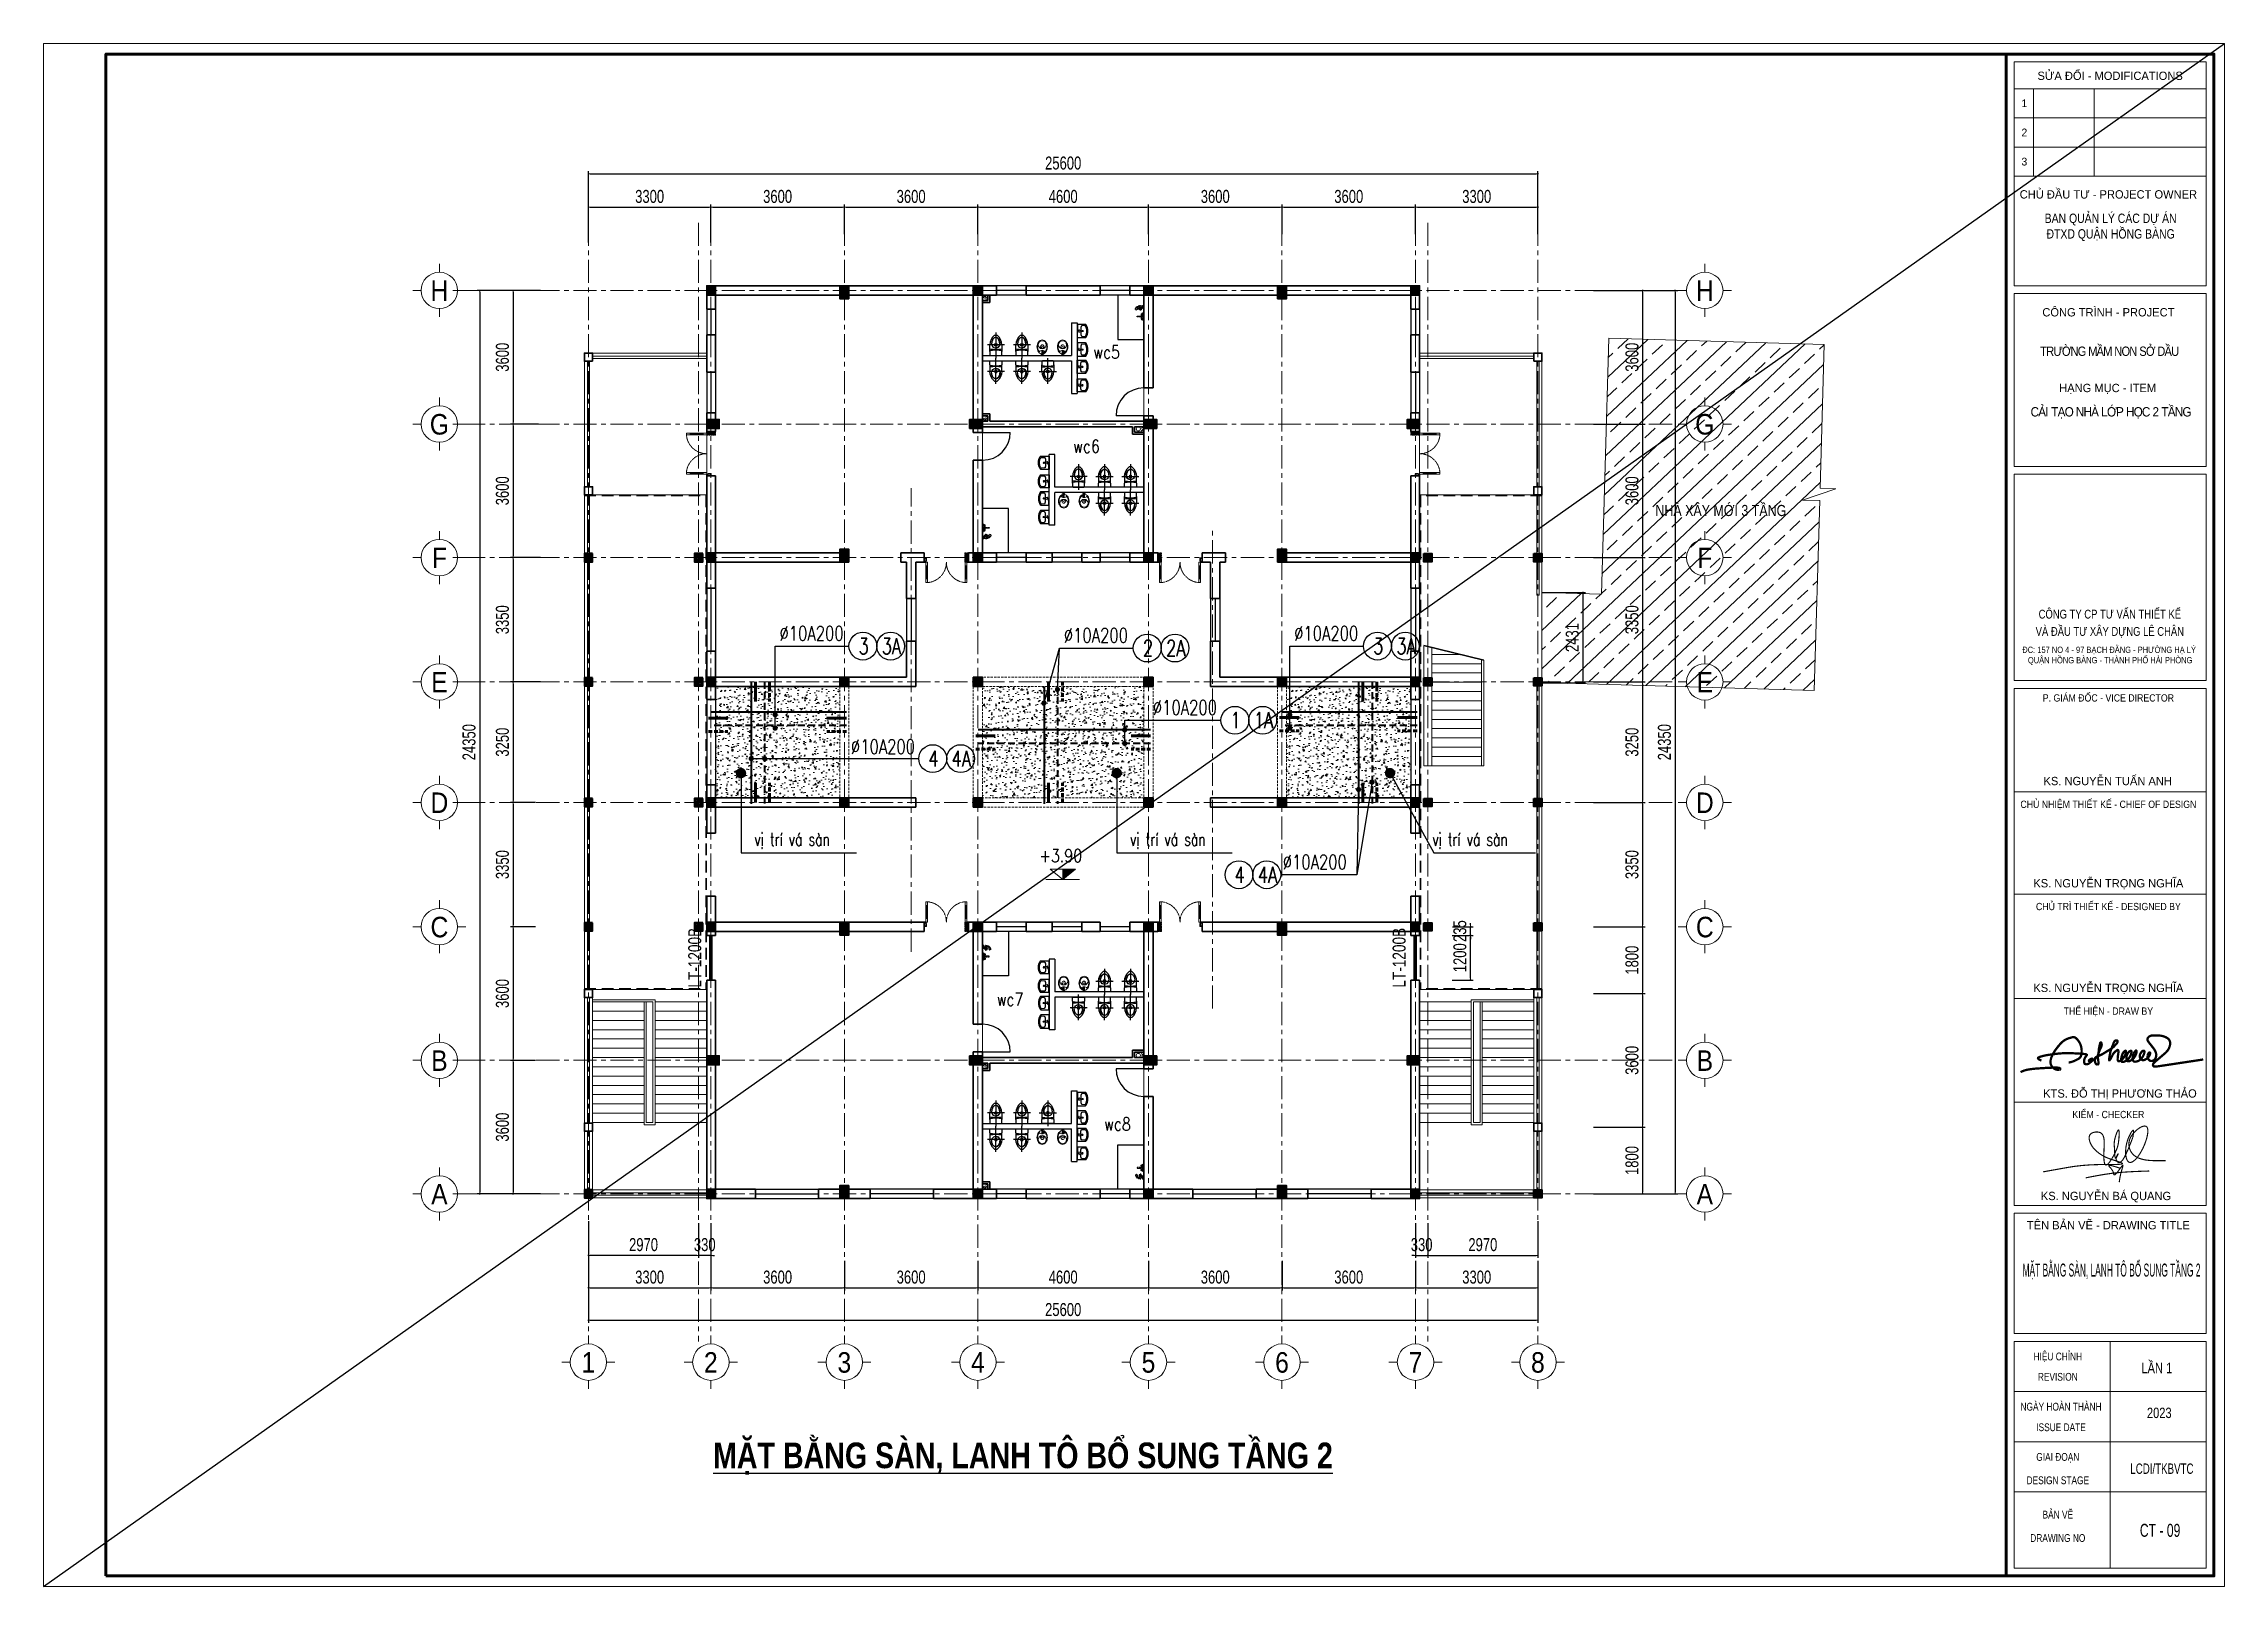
# Model space of a CAD drawing. Header units: millimetres. Extents: x -519517 to -431282, y -372679 to 113618.
# Drawn here: x -490082 to -431282, y -291019 to -249439 of the extents above; entities that cross this region are included whole.
import ezdxf
from ezdxf.enums import TextEntityAlignment as Align

# ---------------------------------------------------------------- set-up
doc = ezdxf.new("R2010")
doc.units = ezdxf.units.MM
doc.header["$LTSCALE"] = 5
for name, pattern in [('CENTER2', [28.575, 19.05, -3.175, 3.175, -3.175]), ('CENTERX2', [4, 2.5, -0.5, 0.5, -0.5]), ('DASHDOT', [1, 0.5, -0.25, 0, -0.25]), ('HIDDEN', [0.375, 0.25, -0.125]), ('HIDDEN2', [0.1875, 0.125, -0.0625])]:
    doc.linetypes.add(name, pattern=pattern)
doc.layers.get('0').update_dxf_attribs({"linetype": 'CENTER2'})
for name, color, linetype, lineweight in [('03', 252, 'Continuous', 30), ('08. Net Text', 3, 'Continuous', 13), ('BICO-4-NET CAT KT', 4, 'Continuous', 35), ('BICO-9-NÉT CỬA', 9, 'Continuous', 25), ('cat2', 22, 'Continuous', 30), ('hatch1', 136, 'Continuous', 9), ('Khungten_LCDI', 7, 'Continuous', 25), ('LC Dim', 8, 'Continuous', 18), ('LC Hatch', 252, 'Continuous', 9), ('LC ISO', 153, 'Continuous', 13), ('LC MANH DUT', 35, 'HIDDEN', 5), ('LC Net dam 1', 30, 'Continuous', 30), ('LC Net dam2', 6, 'Continuous', 40), ('LC Net dam3', 1, 'Continuous', 60), ('LC Net khuat', 4, 'HIDDEN', 13), ('LC Net manh', 9, 'Continuous', 5), ('LC Net thay', 7, 'Continuous', 25), ('LC Net truc', 79, 'DASHDOT', 13), ('LC Text1', 3, 'Continuous', 20), ('LC Text2', 7, 'Continuous', 25), ('manh1', 67, 'Continuous', 13), ('NOITHAT', 125, 'Continuous', 13), ('thay1', 63, 'Continuous', 18)]:
    doc.layers.add(name, color=color, linetype=linetype, lineweight=lineweight)
for name, color, linetype in [('1-KYHIEU', 1, 'Continuous'), ('1-NETMANH', 250, 'Continuous'), ('KCS_LANH_TO', 3, 'Continuous'), ('KCS_TEXT', 2, 'Continuous'), ('TEXT', 42, 'Continuous')]:
    doc.layers.add(name, color=color, linetype=linetype)
doc.layers.add('KCS_Plotter', color=11, linetype='Continuous', plot=False)
doc.styles.add('HOATBIF', font='hoatbif.shx', dxfattribs={"width": 0.75})
doc.styles.add('KCS_SMTEXT', font='arial.ttf', dxfattribs={"width": 0.7})
doc.styles.add('Khungten', font='VHAVAN.TTF', dxfattribs={"width": 0.9, "height": 5000})
doc.styles.add('LC 1', font='VHAVANB.TTF')
doc.styles.add('LC 3', font='vnsimli.shx', dxfattribs={"width": 0.75})
doc.styles.add('LC3', font='VHARIALB.TTF', dxfattribs={"width": 0.8})
doc.styles.add('T1', font='Vnsimli.shx', dxfattribs={"width": 0.8})
doc.styles.add('T2', font='VHARIAL.TTF', dxfattribs={"width": 0.8})
doc.styles.add('Text Khung Ten', font='VHAVAN.TTF')
doc.styles.add('Title', font='VHBLACK.TTF')
doc.styles.add('VnAvantH', font='VHAVANB.TTF', dxfattribs={"width": 0.6})
doc.dimstyles.new('Copy of 1-110', dxfattribs={"dimscale": 110, "dimtxt": 2.5, "dimasz": 0.35, "dimexe": 0.5, "dimexo": 0, "dimgap": 0.8, "dimtad": 1, "dimdec": 0, "dimzin": 0, "dimdsep": 46, "dimtxsty": 'HOATBIF', "dimblk1": 'DOT', "dimblk2": 'DOT', "dimsah": 1, "dimcen": -1, "dimdle": 1, "dimclrd": 256, "dimclre": 256, "dimclrt": 4, "dimadec": 3, "dimazin": 2, "dimtfac": 0.333333, "dimtdec": 0, "dimtix": 1, "dimtmove": 2, "dimatfit": 3, "dimldrblk": 'DOT', "dimfxl": 1, "dimtvp": 0.833333, "dimtolj": 1, "dimtzin": 0, "dimarcsym": 0})
pattern_1 = [(315, (-499563.386, -726372.096), (22.4506403, 22.4506403), []), (45, (-499563.386, -726372.096), (-22.4506403, 22.4506403), [])]
pattern_2 = [(50, (-66359.94, -268903.76), (364.36934, -31.87817), [38.1, -419.1]), (355, (-66359.94, -268903.76), (-70.48684, 382.1137), [30.48, -335.28117]), (100.45144, (-66329.58, -268906.42), (293.8825, 350.2355), [32.38002, -356.1805]), (46.1842, (-66359.94, -268802.16), (542.1581, -84.08466), [57.15, -628.65]), (96.63556, (-66314.76, -268809.17), (474.8083, 494.85225), [48.57005, -534.2712]), (351.18415, (-66359.94, -268802.16), (474.8083, 494.85225), [45.7199, -502.9195]), (21, (-66309.14, -268827.56), (303.22878, -204.5304), [38.1, -419.1]), (326, (-66309.14, -268827.56), (123.60406, 368.37593), [30.48, -335.28]), (71.451445, (-66283.87, -268844.6), (426.83284, 163.84554), [32.38002, -356.17988]), (37.5, (-66359.94, -268903.76), (6.177207, 169.110078), [0, -331.216, 0, -340.36, 0, -336.55]), (7.5, (-66359.94, -268903.76), (133.639325, 200.36115), [0, -194.056, 0, -323.596, 0, -128.27]), (327.5, (-66473.23, -268903.76), (271.18119, -11.45749), [0, -127, 0, -396.24, 0, -525.78]), (317.5, (-66524.03, -268903.76), (296.25836, 50.85298), [0, -165.1, 0, -263.144, 0, -373.38])]

msp = doc.modelspace()

# ---------------------------------------------------------------- texts
at = {"layer": 'KCS_TEXT', "style": 'KCS_SMTEXT', "width": 0.75}
for p in [(-472351.3, -274075.8), (-453358.8, -274075.8)]:
    msp.add_text('LT-1200B', height=350, rotation=90, dxfattribs=at).set_placement(p, align=Align.CENTER)
at = {"layer": 'LC Text1', "ltscale": 0.2, "style": 'LC 1', "width": 0.9}
for s, p in [('h', (-479410.3, -256540.7)), ('h', (-445290.9, -256540.7)), ('g', (-479410.3, -260140.7)), ('g', (-445290.9, -260140.7)), ('f', (-479410.3, -263740.7)), ('f', (-445290.9, -263740.7)), ('e', (-479410.3, -267090.7)), ('e', (-445290.9, -267090.7)), ('d', (-479410.3, -270340.7)), ('d', (-445290.9, -270340.7)), ('c', (-479410.3, -273690.7)), ('c', (-445290.9, -273690.7)), ('b', (-479410.3, -277290.7)), ('b', (-445290.9, -277290.7)), ('a', (-479410.3, -280890.7)), ('a', (-445290.9, -280890.7)), ('1', (-475391.3, -285424.8)), ('2', (-472091.3, -285424.8)), ('3', (-468491.3, -285424.8)), ('4', (-464891.3, -285424.8)), ('5', (-460291.3, -285424.8)), ('6', (-456691.3, -285424.8)), ('7', (-453091.3, -285424.8)), ('8', (-449791.3, -285424.8))]:
    msp.add_text(s, height=553, dxfattribs=at).set_placement(p, align=Align.BOTTOM_CENTER)
at = {"layer": 'LC Text1', "color": 3, "style": 'LC 3', "width": 0.8}
for s, p in [('wc5', (-461420.1, -257927.4)), ('wc6', (-461962.5, -260464.3)), ('wc7', (-464022.8, -275372.6)), ('wc8', (-461128.3, -278732.6))]:
    msp.add_text(s, height=350.41, dxfattribs=at).set_placement(p, align=Align.CENTER)
at = {"layer": 'LC Text1', "color": 3, "style": 'LC 3', "width": 0.7}
for p in [(-470916.2, -271057.3), (-460786.3, -271057.3), (-452639.3, -271057.3)]:
    msp.add_text('vÞ trÝ v¸ sµn', height=347.625, dxfattribs=at).set_placement(p)
at = {"layer": 'LC Text2', "style": 'T2', "width": 0.8}
msp.add_text('nhµ x©y míi 3 tÇng', height=300, dxfattribs=at).set_placement((-446622.9, -262171.6))
at = {"layer": 'LC Text2', "linetype": 'ByBlock', "style": 'LC 3', "width": 0.75}
for p in [(-470238.6, -265526.6), (-456363.4, -265526.6), (-462571.8, -265578.6), (-460171.5, -267525), (-468312.7, -268580), (-456671.3, -271688.3)]:
    msp.add_text('%%C10A200', height=389.34, dxfattribs=at).set_placement(p)
at = {"layer": 'LC Text2', "ltscale": 100, "style": 'LC 3', "width": 0.75}
for s, height, p in [('3', 428.3, (-467971, -265677.2)), ('3A', 428.27, (-467221, -265677.2)), ('2', 428.3, (-460304.1, -265729.2)), ('2A', 428.27, (-459554.1, -265729.2)), ('3', 428.3, (-454095.7, -265677.2)), ('3A', 428.27, (-453345.7, -265677.2)), ('1', 428.3, (-457940.2, -267675.6)), ('1A', 428.27, (-457190.2, -267675.6)), ('4', 428.3, (-466085.9, -268709.1)), ('4A', 428.27, (-465335.9, -268709.1)), ('4', 428.3, (-457830.4, -271839.5)), ('4A', 428.27, (-457080.5, -271839.5))]:
    msp.add_text(s, height=height, dxfattribs=at).set_placement(p, align=Align.MIDDLE_CENTER)

# ---------------------------------------------------------------- blocks, each defined once
blk = doc.blocks.new('A$C442A5462')
for p, q in [((265, 143, -500), (283, 143, -500)), ((265, 114, -500), (265, 143, -500)), ((324, 114, -500), (265, 114, -500)), ((270, 114, -500), (270, 143, -500)), ((283, 133, -500), (287, 172, -500)), ((298, 172, -500), (287, 172, -500)), ((304, 133, -500), (298, 172, -500)), ((304, 143, -500), (324, 143, -500)), ((320, 143, -500), (320, 114, -500)), ((324, 143, -500), (324, 114, -500)), ((355, 139, -500), (324, 139, -500)), ((355, 117, -500), (324, 117, -500)), ((355, 108, -500), (355, 150, -500)), ((367, 162, -500), (369, 162, -500)), ((369, 96, -500), (367, 96, -500))]:
    blk.add_line(p, q)
at = {"elevation": -500}
for points in [[(332, 139, 0.088181), (321, 171, 0.106057), (284, 213, 0.085827), (232, 240, 0.075509), (167, 250, 0.075509), (101, 240, 0.085827), (49, 213, 0.106057), (12, 171, 0.126726), (0, 125, 0.126726), (12, 79, 0.106057), (49, 37, 0.085827), (101, 10, 0.075509), (167, 0, 0.075509)], [(282, 196, 0.017476), (275, 201, 0.085827), (228, 226, 0.075509), (167, 235, 0.075509), (105, 226, 0.072574), (65, 206, 0.039619)], [(65, 44, 0.072574), (105, 24, 0.075509), (167, 15, 0.075509)], [(167, 0, 0.075509), (232, 10, 0.085827), (284, 37, 0.106057), (321, 79, 0.106073), (333, 117, 0.126726)], [(167, 15, 0.075509), (228, 24, 0.085827), (275, 49, 0.017476), (282, 54, 0.126726)]]:
    blk.add_lwpolyline(points, format="xyb", dxfattribs=at)
for centre, radius in [((114, 125, -500), 95.1), ((178, 128, -500), 23.1)]:
    blk.add_circle(centre, radius)
for centre, radius, start, end in [((141, 131, -500), 26.6, 129.8111, 184.9288), ((141, 126, -500), 26.6, 175.0712, 230.1889), ((189, 73, -500), 102, 86.446, 129.8111), ((189, 184, -500), 102, 230.1889, 275.818), ((345, 125, -500), 95.1, 131.563, 228.437), ((294, 133, -500), 15.2, 136.8143, 43.1857), ((294, 133, -500), 10.6, 180, 0), ((367, 150, -500), 12.2, 90, 180), ((367, 108, -500), 12.2, 180, 270)]:
    blk.add_arc(centre, radius, start, end)
blk = doc.blocks.new('lavabo7')
for p, q in [((-265, 20), (0, 20)), ((-36, 80), (-14, 179)), ((-25, 62), (-36, 80)), ((-34, 216), (34, 216)), ((0, 62), (-25, 62)), ((-14, 179), (0, 179)), ((0, 182), (0, 250)), ((14, 179), (0, 179)), ((0, 62), (25, 62)), ((265, 20), (0, 20)), ((36, 80), (14, 179)), ((25, 62), (36, 80))]:
    blk.add_line(p, q)
blk.add_lwpolyline([(0, 0), (265, 0), (265, 335, 0.2674), (250, 361, 0.128929), (0, 430, 0.128929), (-250, 361, 0.2674), (-265, 335), (-265, 0)], format="xyb", close=True)
for points in [[(1, 390, 0.110412), (-200, 343, 0.310359), (-216, 313), (-206, 187, 0.356533), (-179, 159, 0.015229), (-21, 146)], [(21, 146, 0.015229), (179, 159, 0.356533), (206, 187), (216, 313, 0.310359), (200, 343, 0.110412), (-1, 390, 0.110412)]]:
    blk.add_lwpolyline(points, format="xyb")
at = {"const_width": 18}
for points in [[(-68, 79, -1), (-50, 79, -1)], [(68, 79, 1), (50, 79, 1)]]:
    blk.add_lwpolyline(points, format="xyb", close=True, dxfattribs=at)
for radius in [22.8, 12.8]:
    blk.add_circle((0, 216), radius)
blk = doc.blocks.new('mb-xibet3')
for p, q in [((185, 0), (-185, 0)), ((-210, -25), (-210, -134)), ((-210, -370), (-210, -134)), ((-210, -215), (0, -200)), ((-179, -169), (-118, -176)), ((50, -710), (-50, -710)), ((0, -200), (210, -215)), ((118, -176), (179, -169)), ((210, -134), (210, -25)), ((210, -134), (210, -370))]:
    blk.add_line(p, q)
blk.add_circle((0, -370), 45)
for centre, radius, start, end in [((-185, -25), 25, 90, 180), ((-175, -134), 35, 180, 263.21103), ((240, -366), 450, 180.55122, 229.85103), ((0, -410), 150, 357.12987, 182.87013), ((194, -405), 345, 182.08214, 195.89313), ((99, -432), 245, 195.89313, 214.5044), ((15, -410), 150, 92.86128, 182.87013), ((209, -405), 345, 182.08214, 195.89313), ((114, -432), 245, 195.89313, 214.5044), ((0, 817), 1000, 263.21103, 276.78897), ((38, -474), 172, 214.5044, 238.92745), ((53, -474), 172, 214.5044, 238.92745), ((0, -537), 97.7, 238.92745, 270), ((10, -370), 45, 96.37937, 263.62063), ((15, -537), 97.7, 238.92745, 265.5985), ((0, -537), 97.7, 270, 301.07255), ((-240, -366), 450, 310.14897, 359.44878), ((-38, -474), 172, 301.07255, 325.4956), ((-99, -432), 245, 325.4956, 344.10687), ((-194, -405), 345, 344.10687, 357.91786), ((175, -134), 35, 276.78897, 0), ((185, -25), 25, 0, 90)]:
    blk.add_arc(centre, radius, start, end)
at = {"layer": '1-NETMANH'}
for p, q in [((0, -802), (0, 95)), ((-300, -370), (300, -370))]:
    blk.add_line(p, q, dxfattribs=at)
blk = doc.blocks.new('Vt03')
at = {"color": 0}
for p, q in [((33, 60), (73, 60)), ((172, 12), (33, 16)), ((33, 16), (33, -11)), ((45, 16), (45, 42)), ((53, 80), (53, 40)), ((61, 15), (61, 42)), ((125, 280), (129, 294)), ((182, 227), (168, 215)), ((221, 192), (198, 180)), ((33, -11), (172, -7)), ((33, -60), (73, -60)), ((45, -42), (45, -11)), ((53, -40), (53, -80)), ((61, -42), (61, -10))]:
    blk.add_line(p, q, dxfattribs=at)
for points in [[(0, -100), (0, 100), (26, 100), (26, -100)], [(7, 309), (7, 268), (14, 268), (14, 309)], [(26, 13), (26, -7), (33, -7), (33, 13)]]:
    blk.add_lwpolyline(points, close=True, dxfattribs=at)
blk.add_lwpolyline([(12, 289, -1.296082), (34, 259, -1.917127), (36, 270, -0.167053), (49, 238, -1.448302), (30, 244, -0.673139), (85, 228, -0.486099), (61, 204, -1.074451), (67, 232, -0.361514), (101, 182, -1.428906), (80, 192, -0.287584), (119, 201, -1.502211), (109, 190, -0.316107), (116, 228, -1.315856), (125, 213, -0.643473), (103, 240, -0.070392), (116, 258, -0.515207), (128, 256, -1.801469), (107, 258, 0.730196), (91, 279, -2.626927), (97, 289, 0.91518), (113, 291, 0.978175), (109, 291, 0.823089), (127, 287, -1.030732)], format="xyb", dxfattribs=at)
for centre, radius in [((53, 60), 20), ((53, 60), 12), ((53, -60), 20), ((53, -60), 12)]:
    blk.add_circle(centre, radius, dxfattribs=at)
for centre, radius, start, end in [((98, 194), 89.8, 21.32851, 72.4278), ((101, 167), 130, 16.31769, 77.88983), ((220, 229), 54.3, 194.40646, 245.2427), ((172, 2), 9.94, 270, 90), ((216, 201), 10.4, 297.09419, 16.31769)]:
    blk.add_arc(centre, radius, start, end, dxfattribs=at)
blk = doc.blocks.new('NGUYEN BA QUANG')
at = {"layer": 'LC ISO', "const_width": 54}
for points in [[(-3416, -557, -0.0010233), (-2231, -345, -0.0083849), (-1869, -289, -0.0261139), (-905, -212, -0.0071659), (-491, -205, 0.0017735), (-49, -203, 0.0097361), (200, -197, 0.025773), (331, -186, 0.0544649), (383, -173, 0.09183), (397, -166, 0.3862622), (399, -152, 0.1297931), (379, -135, 0.0368009), (321, -108, 0.0161279), (184, -59, -0.0067357), (-183, 62, -0.0239236), (-416, 154, -0.0467855), (-684, 310, -0.0415094), (-918, 503, -0.092678), (-1136, 813, -0.0777785), (-1199, 1035, -0.0701065), (-1196, 1141, -0.2015724), (-1106, 1286, -0.0918868), (-982, 1343, -0.1188506), (-732, 1351, -0.227561), (-543, 1208, -0.0557164), (-508, 1121, -0.0357413), (-487, 1019, -0.0227565), (-478, 904, -0.0186777), (-477, 714, 0.0053615), (-493, 294, 0.0225006), (-487, 25, 0.0249561), (-474, -85, 0.051878), (-451, -169, 0.0840037), (-427, -209, 0.302699), (-372, -224, 0.0910284), (-331, -204, 0.0457694), (-285, -164, 0.0314074), (-218, -87, 0.0264732), (-114, 66, 0.0388783), (124, 530, 0.0633875), (207, 831, 0.0303767), (243, 1236, 0.019395), (241, 1350, 0.050857), (231, 1429, 0.0892589), (221, 1451, 0.4461927), (202, 1454, 0.0896702), (185, 1438, 0.0483152), (156, 1388, 0.0245678), (114, 1288, 0.037087), (24, 971, 0.0681105), (7, 722, 0.0074038), (19, 571, -0.0098205), (27, 442, 0.0137748), (38, 214, 0.0239914), (46, 154, 0.0686415), (58, 113, 0.1684949), (71, 99, 0.190472), (82, 99, 0.1357526), (102, 116, 0.0425465), (133, 165, 0.0372468), (185, 280, 0.0834618), (192, 310, 0.7523962), (189, 311, 0.0771033), (170, 286, 0.0677775), (106, 135, 0.0796422), (97, 52, 0.0761501), (107, 12, 0.0908181), (168, -77, 0.1629919), (233, -111, 0.1345346), (287, -101, 0.0461347), (315, -85, 0.0588999), (372, -33, 0.0334464), (431, 44, 0.0204929), (492, 142, 0.0189308), (584, 325, 0.0123147), (712, 617, 0.006262), (906, 1114)], [(906, 1114, 0.0068212), (929, 1272, 0.0117745), (937, 1340, 0.0262664), (938, 1394, 0.0521035), (935, 1423, 0.0767832), (930, 1436, 0.1639711), (923, 1442, 0.1700422), (914, 1442, 0.0804787), (902, 1436, 0.05585), (881, 1417, 0.0310563), (847, 1375, 0.0252032), (791, 1286, 0.116129), (556, 476, 0.0619741), (575, 166, 0.0453647), (610, 47, 0.0706763), (660, -41, 0.0914148), (710, -86, 0.1469051), (783, -104, 0.0684475), (833, -95, 0.0496358), (885, -72, 0.0539859), (978, -6, 0.0292093), (1056, 69, 0.0213044), (1134, 162, 0.0254909), (1250, 329, 0.0688733), (1561, 1027, 0.0177299), (1596, 1171, 0.0376973), (1624, 1368, 0.0290371), (1623, 1453, 0.0428799), (1613, 1525, 0.0667264), (1590, 1583, 0.1004946), (1556, 1623, 0.1118715), (1508, 1644, 0.0546311), (1469, 1647, 0.0411791), (1426, 1643, 0.04561), (1355, 1623, 0.0496701), (1225, 1558, 0.1094288), (829, 1164, 0.0504697), (753, 1012, 0.3681263), (1079, 156, 0.0406548), (1223, 90, 0.031441), (1383, 42, 0.0235031), (1557, 9, 0.0170839), (1742, -10, 0.0119355), (1936, -19, 0.0091334), (2206, -21, 0.0029154), (2480, -16)], [(-1368, -847, -0.0040515), (-800, -737, -0.0263843), (342, -582, -0.0063389), (726, -556, -0.0042152), (1111, -537, -0.0026292), (1689, -517)], [(274, -380, 0.0025836), (99, -322, 0.0048292), (-9, -289, 0.0095493), (-104, -262, 0.0201896), (-180, -245, 0.0203908), (-210, -242, 0.0377921), (-233, -241, 0.0838906), (-249, -244, 0.1298664), (-256, -250, 0.1706473), (-258, -257, 0.0741418), (-257, -264, 0.0433302), (-253, -271, 0.0389821), (-240, -290, 0.0183814), (-209, -327, -0.0061446), (-155, -388, -0.0171614), (-112, -442, -0.0291793), (-72, -502, -0.0562767), (-39, -577, -0.0254161), (-31, -610, -0.0032474), (-24, -652, 0.0333155), (-18, -677, 0.0556315), (-12, -689, 0.0875211), (-5, -698, 0.1582798), (8, -703, 0.0777698), (18, -702, 0.0514953), (30, -698, 0.0483803), (50, -685, 0.02792), (72, -667, 0.0212153), (104, -635, 0.0127575), (138, -596, 0.0113536), (192, -528, 0.0059453), (265, -430, -0.0079036), (360, -301, -0.0114833), (384, -270, -0.0278225), (404, -249, -0.066961), (415, -240, -0.1235452), (420, -238, -0.2485841), (424, -240, -0.1208396), (426, -246, -0.0645966), (426, -260, -0.0270083), (421, -289, -0.0113062), (411, -326, -0.0070848), (384, -419, 0.0077733), (340, -569, 0.0316199), (266, -923, 0.0047948), (248, -1055)]]:
    blk.add_lwpolyline(points, format="xyb", dxfattribs=at)
blk = doc.blocks.new('CK THAO')
at = {"layer": 'LC ISO', "const_width": 60}
for points in [[(21873, -82516), (21924, -82491), (21950, -82481), (21969, -82474), (21981, -82470), (21991, -82467), (22001, -82464), (22014, -82461), (22025, -82458), (22037, -82455), (22057, -82451), (22068, -82449), (22080, -82446), (22097, -82444), (22129, -82439), (22159, -82435), (22189, -82431), (22205, -82429), (22225, -82427), (22244, -82425), (22262, -82424), (22280, -82422), (22304, -82420), (22336, -82418), (22363, -82416), (22376, -82415), (22394, -82414), (22448, -82411), (22470, -82409), (22494, -82408), (22518, -82406), (22535, -82405), (22561, -82404), (22595, -82402), (22630, -82401), (22651, -82400), (22666, -82399), (22681, -82399), (22688, -82398), (22696, -82398), (22704, -82398), (22709, -82398), (22715, -82397), (22721, -82397), (22729, -82397), (22736, -82397), (22743, -82397), (22749, -82397), (22755, -82397), (22768, -82397), (22776, -82396), (22788, -82396), (22796, -82396), (22808, -82396), (22817, -82396), (22822, -82396), (22831, -82396), (22831, -82396), (22843, -82397), (22860, -82399), (22875, -82401), (22885, -82403), (22888, -82404), (22889, -82405), (22889, -82405), (22892, -82406), (22893, -82407), (22895, -82408), (22897, -82409), (22899, -82410), (22900, -82411), (22902, -82412), (22902, -82412), (22903, -82413), (22903, -82413), (22905, -82415), (22906, -82417), (22907, -82418), (22908, -82420), (22910, -82422), (22910, -82422), (22910, -82424), (22911, -82426), (22912, -82426), (22912, -82427), (22912, -82428), (22912, -82428), (22912, -82428), (22912, -82428), (22912, -82429), (22912, -82430), (22912, -82431), (22912, -82432), (22912, -82433), (22912, -82434), (22912, -82434), (22911, -82435), (22911, -82435), (22911, -82436), (22910, -82437), (22910, -82438), (22910, -82438), (22909, -82439), (22908, -82439), (22908, -82440), (22907, -82440), (22907, -82441), (22906, -82441), (22906, -82441), (22905, -82442), (22904, -82442), (22904, -82443), (22903, -82443), (22903, -82443), (22902, -82444), (22900, -82444), (22899, -82445), (22898, -82445), (22896, -82446), (22892, -82447), (22887, -82449), (22882, -82450), (22873, -82451), (22868, -82452), (22860, -82453), (22855, -82453), (22848, -82453), (22835, -82453), (22823, -82451), (22809, -82448), (22799, -82445), (22785, -82439), (22776, -82434), (22768, -82430), (22755, -82423), (22743, -82415), (22731, -82406), (22721, -82397), (22703, -82379), (22695, -82369), (22680, -82346), (22670, -82324), (22663, -82303), (22659, -82280), (22659, -82280), (22657, -82245), (22658, -82222), (22662, -82195), (22670, -82159), (22679, -82133), (22693, -82098), (22717, -82048), (22728, -82027), (22764, -81967), (22796, -81921), (22796, -81921), (22828, -81879), (22852, -81849), (22866, -81831), (22866, -81831), (22886, -81808), (22886, -81808), (22906, -81785), (22906, -81785), (22924, -81765), (22924, -81765), (22943, -81746), (22954, -81735), (22968, -81723), (22980, -81713), (22992, -81703), (23007, -81692), (23019, -81684), (23033, -81675), (23047, -81667), (23068, -81656), (23085, -81648), (23105, -81640), (23127, -81632), (23144, -81626), (23161, -81621), (23174, -81617), (23188, -81613), (23204, -81609), (23222, -81604), (23232, -81602), (23239, -81602), (23239, -81602), (23240, -81601), (23242, -81601), (23243, -81601), (23245, -81601), (23246, -81601), (23247, -81601), (23249, -81601), (23250, -81600), (23250, -81600), (23251, -81600), (23251, -81600), (23255, -81600), (23258, -81600), (23263, -81600), (23264, -81601), (23264, -81601), (23268, -81601), (23277, -81602), (23286, -81604), (23310, -81616), (23317, -81621), (23326, -81629), (23336, -81638), (23344, -81647), (23351, -81653), (23358, -81662), (23375, -81681), (23383, -81692), (23393, -81706), (23401, -81717), (23417, -81744), (23426, -81760), (23440, -81790), (23448, -81811), (23456, -81838), (23456, -81838), (23467, -81893), (23472, -81943), (23472, -81958), (23472, -81982), (23471, -81997), (23469, -82024), (23468, -82035), (23465, -82053), (23465, -82053), (23459, -82078), (23459, -82078), (23451, -82101), (23424, -82139), (23401, -82158), (23372, -82176), (23348, -82189), (23348, -82189), (23295, -82214), (23256, -82231), (23196, -82252), (23154, -82259), (23134, -82259)], [(25205, -81700), (25201, -81692), (25196, -81679), (25194, -81670), (25193, -81661), (25193, -81652), (25195, -81642), (25199, -81632), (25203, -81623), (25206, -81617), (25212, -81609), (25217, -81603), (25224, -81596), (25234, -81587), (25242, -81581), (25251, -81576)], [(25242, -81581), (25260, -81571), (25284, -81562), (25309, -81557), (25341, -81554), (25378, -81554), (25412, -81554), (25450, -81555)], [(25450, -81555), (25511, -81558), (25568, -81566), (25603, -81574), (25642, -81588), (25683, -81607), (25715, -81625), (25744, -81650), (25767, -81680), (25784, -81722), (25788, -81756), (25784, -81800), (25774, -81841), (25759, -81881), (25742, -81916), (25722, -81947), (25685, -81991), (25660, -82015), (25603, -82063), (25360, -82272), (25345, -82295), (25336, -82329), (25342, -82346)], [(23724, -82236), (23724, -82236), (23715, -82244), (23708, -82251), (23693, -82264), (23693, -82264), (23683, -82272), (23670, -82282), (23657, -82291), (23639, -82301), (23625, -82306), (23614, -82309), (23602, -82311), (23591, -82311), (23552, -82299), (23540, -82271), (23537, -82256), (23536, -82244), (23536, -82228), (23537, -82214), (23538, -82205), (23540, -82192), (23543, -82178), (23549, -82162), (23556, -82147), (23564, -82134), (23570, -82123), (23578, -82113), (23587, -82099), (23594, -82089), (23599, -82081), (23605, -82071), (23606, -82061), (23581, -82046), (23556, -82043), (23531, -82040), (23512, -82039), (23468, -82035), (23436, -82033), (23416, -82031), (23377, -82029), (23357, -82028), (23327, -82026), (23300, -82024), (23271, -82023), (23239, -82022), (23205, -82020), (23169, -82019), (23145, -82019), (23117, -82019), (23102, -82019), (23073, -82019), (23043, -82019), (23009, -82020), (22984, -82021), (22949, -82023), (22904, -82026), (22885, -82028), (22841, -82032), (22799, -82037), (22739, -82045), (22685, -82052), (22637, -82058), (22612, -82062), (22580, -82067), (22561, -82070), (22534, -82075), (22502, -82082), (22465, -82090), (22437, -82098), (22403, -82108), (22388, -82113), (22377, -82117), (22365, -82121), (22344, -82130), (22335, -82135), (22330, -82150), (22343, -82173), (22370, -82190), (22420, -82212)], [(23715, -82171), (23708, -82174), (23697, -82178), (23690, -82182), (23675, -82193), (23667, -82205), (23665, -82209), (23663, -82215), (23662, -82217), (23662, -82217), (23662, -82219), (23664, -82223), (23679, -82225), (23691, -82223)], [(23691, -82223), (23694, -82223), (23710, -82220), (23748, -82211), (23772, -82203), (23793, -82193), (23820, -82177), (23831, -82169), (23831, -82169), (23846, -82155)], [(23720, -82240), (23729, -82232), (23732, -82229), (23737, -82224), (23741, -82219), (23744, -82216), (23746, -82212), (23751, -82204), (23753, -82198), (23755, -82189), (23755, -82184), (23755, -82180), (23755, -82176), (23754, -82171), (23753, -82168), (23751, -82165), (23748, -82162), (23742, -82161), (23737, -82163), (23733, -82164), (23727, -82166), (23720, -82169), (23715, -82171)], [(23890, -82320), (23884, -82319), (23877, -82318), (23872, -82316), (23866, -82313), (23859, -82309), (23855, -82306), (23849, -82301), (23843, -82295), (23843, -82295), (23834, -82279), (23829, -82268), (23824, -82249), (23821, -82236), (23818, -82224), (23815, -82209), (23813, -82191), (23813, -82181), (23816, -82163), (23828, -82139), (23842, -82126), (23883, -82102), (23918, -82088), (23936, -82081)], [(23847, -82156), (23863, -82135), (23876, -82115), (23885, -82099), (23894, -82078), (23903, -82054), (23912, -82028), (23924, -81993), (23932, -81969), (23947, -81931), (23960, -81903), (23972, -81880), (23981, -81861), (23991, -81834), (23997, -81804), (23994, -81775), (23992, -81768), (23991, -81766), (23990, -81762), (23989, -81758), (23987, -81755), (23986, -81753), (23985, -81751), (23984, -81748), (23982, -81745), (23980, -81742), (23978, -81740), (23976, -81739), (23974, -81739), (23968, -81740), (23959, -81746), (23958, -81748), (23957, -81751), (23956, -81753), (23955, -81757), (23955, -81760), (23954, -81764), (23952, -81774), (23949, -81785), (23946, -81796), (23946, -81796), (23943, -81809), (23943, -81809), (23938, -81826), (23938, -81826), (23937, -81832), (23935, -81838), (23933, -81847), (23933, -81847), (23931, -81858)], [(23931, -81858), (23931, -81858), (23927, -81881), (23925, -81896), (23922, -81922), (23921, -81938), (23917, -81976), (23898, -82129), (23899, -82155), (23902, -82185), (23907, -82219), (23907, -82219), (23910, -82248), (23911, -82271), (23911, -82289), (23910, -82293), (23910, -82297), (23909, -82300), (23908, -82302), (23908, -82302), (23907, -82305), (23906, -82307), (23906, -82307), (23905, -82310), (23903, -82313), (23899, -82317), (23898, -82318), (23896, -82318), (23896, -82318), (23895, -82319), (23891, -82319), (23890, -82320)], [(23936, -82081), (23964, -82069), (23984, -82059), (24000, -82051), (24021, -82040), (24041, -82028), (24067, -82013), (24085, -82002), (24116, -81982), (24137, -81969), (24159, -81956), (24185, -81940), (24207, -81927), (24251, -81900), (24282, -81876), (24308, -81852), (24333, -81826), (24355, -81803)], [(24344, -81697), (24337, -81703), (24328, -81714), (24313, -81740), (24306, -81758), (24299, -81776), (24290, -81802), (24282, -81822), (24282, -81822), (24264, -81865), (24230, -81962), (24221, -81997), (24217, -82020), (24200, -82109), (24194, -82146), (24193, -82161), (24191, -82172), (24191, -82182), (24191, -82190), (24192, -82198), (24192, -82198), (24195, -82204), (24199, -82204), (24204, -82202), (24210, -82193), (24215, -82188), (24217, -82184), (24220, -82180), (24223, -82176), (24225, -82172), (24228, -82168), (24230, -82165), (24232, -82161), (24234, -82158), (24236, -82154), (24238, -82151)], [(24238, -82151), (24247, -82135), (24253, -82123), (24262, -82106), (24269, -82090), (24276, -82077), (24282, -82066), (24292, -82047), (24299, -82036), (24308, -82022), (24321, -82006), (24331, -81996), (24344, -81984), (24354, -81975), (24368, -81964), (24370, -81962), (24371, -81961), (24374, -81959), (24377, -81957), (24393, -81946), (24403, -81941), (24405, -81940), (24405, -81940), (24407, -81939), (24407, -81939), (24411, -81938), (24411, -81938), (24416, -81937), (24417, -81936), (24420, -81937), (24422, -81937), (24424, -81938), (24426, -81939), (24428, -81940), (24430, -81944), (24431, -81947), (24433, -81952), (24434, -81955), (24434, -81959), (24435, -81963)], [(24355, -81803), (24377, -81780), (24398, -81753), (24411, -81724), (24410, -81700), (24403, -81690), (24403, -81690), (24396, -81685), (24384, -81683), (24374, -81684), (24364, -81686), (24352, -81692), (24344, -81697), (24337, -81703)], [(24435, -81963), (24435, -81969), (24435, -81976), (24435, -81986), (24434, -81998), (24433, -82006), (24416, -82121), (24413, -82183), (24418, -82206)], [(24415, -82197), (24422, -82214), (24427, -82222), (24433, -82228), (24442, -82231), (24450, -82231), (24457, -82229), (24467, -82226), (24474, -82222), (24489, -82213), (24499, -82206), (24499, -82206), (24520, -82190), (24536, -82177), (24556, -82158), (24566, -82143), (24575, -82128), (24583, -82113), (24592, -82096), (24601, -82080), (24609, -82063), (24617, -82045), (24623, -82025), (24628, -82006), (24631, -81981), (24629, -81961), (24627, -81957), (24627, -81957), (24627, -81957), (24623, -81954), (24620, -81953), (24616, -81954), (24611, -81957), (24606, -81960), (24600, -81964), (24595, -81969), (24589, -81974), (24582, -81981), (24577, -81987), (24566, -81999), (24558, -82009), (24548, -82025), (24539, -82044), (24531, -82064), (24524, -82087), (24518, -82107), (24513, -82128), (24509, -82148), (24507, -82167), (24508, -82199), (24510, -82221), (24518, -82239), (24529, -82246), (24539, -82248), (24552, -82248), (24564, -82246), (24592, -82239), (24627, -82218), (24654, -82200), (24654, -82200), (24683, -82176), (24703, -82156), (24722, -82131), (24733, -82114), (24746, -82090), (24758, -82063), (24767, -82036), (24773, -82009), (24777, -81983), (24773, -81963), (24764, -81956), (24746, -81960), (24729, -81968), (24712, -81980), (24687, -82007), (24676, -82027), (24663, -82053), (24653, -82076), (24646, -82098), (24642, -82129), (24642, -82153), (24644, -82168), (24646, -82182), (24652, -82201), (24663, -82222), (24678, -82229), (24697, -82231), (24715, -82229), (24736, -82222), (24753, -82213)], [(24753, -82213), (24766, -82205), (24778, -82196), (24788, -82188), (24799, -82180), (24808, -82172), (24825, -82156), (24841, -82138), (24854, -82122), (24863, -82108), (24872, -82093), (24879, -82077), (24886, -82061), (24893, -82043), (24899, -82029), (24909, -82001), (24909, -81980), (24908, -81971), (24906, -81962), (24903, -81956), (24899, -81951), (24896, -81950), (24892, -81950), (24890, -81951), (24886, -81953), (24883, -81956), (24878, -81960), (24873, -81965), (24869, -81970), (24866, -81974), (24850, -82004)], [(24863, -81978), (24863, -81978), (24845, -82005), (24837, -82020), (24828, -82043), (24820, -82067), (24813, -82093), (24809, -82111), (24805, -82140), (24804, -82175), (24812, -82210), (24820, -82221), (24831, -82230), (24842, -82237), (24856, -82241), (24867, -82242)], [(24867, -82242), (24888, -82241), (24906, -82238), (24925, -82233), (24937, -82229), (24964, -82217), (24995, -82197), (25013, -82183), (25042, -82152), (25068, -82112), (25084, -82083), (25096, -82056), (25104, -82034), (25110, -82015), (25115, -81988), (25114, -81970), (25110, -81961), (25107, -81959), (25100, -81956), (25095, -81955), (25089, -81954), (25081, -81955), (25073, -81957), (25065, -81960), (25059, -81964), (25054, -81969), (25049, -81973), (25045, -81979)], [(25047, -81976), (25037, -81989), (25027, -82002), (25016, -82020), (25005, -82040), (24999, -82053), (24993, -82076), (24991, -82102), (24993, -82120), (24998, -82138)], [(24998, -82138), (24998, -82138), (25004, -82151), (25012, -82162), (25019, -82172), (25030, -82182), (25038, -82189), (25050, -82196), (25064, -82200), (25082, -82201), (25098, -82200), (25125, -82191), (25173, -82163), (25218, -82121), (25240, -82089), (25249, -82071), (25259, -82048), (25264, -82034), (25265, -82023), (25264, -82015), (25261, -82010), (25258, -82007), (25255, -82005), (25252, -82002), (25249, -82001), (25247, -82001), (25241, -82001), (25238, -82003), (25233, -82007), (25229, -82010), (25226, -82014), (25222, -82021)], [(25195, -82090), (25195, -82102), (25195, -82116), (25199, -82138), (25204, -82154), (25211, -82168), (25218, -82179), (25233, -82195), (25250, -82210), (25268, -82219), (25287, -82224), (25305, -82224), (25329, -82219), (25349, -82210), (25372, -82194), (25389, -82176), (25404, -82152), (25412, -82133), (25420, -82102), (25426, -82056), (25406, -81983), (25373, -81921), (25319, -81850), (25273, -81792), (25233, -81740), (25205, -81700)], [(25224, -82017), (25215, -82031), (25209, -82043), (25203, -82057), (25198, -82075), (25195, -82090)], [(25338, -82336), (25347, -82353), (25354, -82360), (25365, -82367), (25378, -82371), (25400, -82371), (25430, -82368), (25583, -82346), (26653, -82184)]]:
    blk.add_lwpolyline(points, dxfattribs=at)
blk = doc.blocks.new('lcdi fix')
at = {"layer": 'Defpoints', "lineweight": 0}
blk.add_lwpolyline([(-1200, -14850), (-1200, 14850), (40800, 14850), (40800, -14850)], close=True, dxfattribs=at)
at = {"layer": 'Khungten_LCDI', "color": 5, "lineweight": 60}
blk.add_line((36600, 14650), (36600, -14650), dxfattribs=at)
at = {"layer": 'Khungten_LCDI', "color": 5, "lineweight": 25}
blk.add_line((40600, -14650), (40600, 14650), dxfattribs=at)
at = {"layer": 'Khungten_LCDI', "color": 9, "lineweight": 15}
for p, q in [((36750, 13981), (40450, 13981)), ((37123, 13981), (37123, 12297)), ((38293, 13981), (38293, 12297)), ((36750, 13420), (40450, 13420)), ((36750, 12858), (40450, 12858)), ((36750, 12297), (40450, 12297)), ((38600, -10133), (38600, -14500)), ((40450, -11100), (36750, -11100)), ((40450, -12067), (36750, -12067)), ((40450, -13033), (36750, -13033))]:
    blk.add_line(p, q, dxfattribs=at)
at = {"layer": 'Khungten_LCDI', "color": 5, "lineweight": 60}
blk.add_lwpolyline([(0, -14650), (0, 14650), (40600, 14650), (40600, -14650)], close=True, dxfattribs=at)
at = {"layer": 'Khungten_LCDI', "color": 9, "lineweight": 15}
for points in [[(36750, 10190), (40450, 10190), (40450, 14500), (36750, 14500)], [(36750, 6712), (40450, 6712), (40450, 10040), (36750, 10040)], [(36750, 2587), (40450, 2587), (40450, 6562), (36750, 6562)], [(36750, 446), (40450, 446), (40450, 2437), (36750, 2437)], [(36750, -1522), (40450, -1522), (40450, 446), (36750, 446)], [(36750, -1522), (40450, -1522), (40450, -3535), (36750, -3535)], [(36750, -1522), (40450, -1522), (40450, -3535), (36750, -3535)], [(36750, -5526), (40450, -5526), (40450, -3535), (36750, -3535)], [(36750, -7517), (40450, -7517), (40450, -5526), (36750, -5526)], [(36750, -9983), (40450, -9983), (40450, -7667), (36750, -7667)], [(36750, -14500), (40450, -14500), (40450, -10133), (36750, -10133)]]:
    blk.add_lwpolyline(points, close=True, dxfattribs=at)
at = {"layer": 'LC Net dam 1'}
for name, p, xscale, yscale, zscale in [('CK THAO', (20771, 55798), 0.736210366573874, 0.736210366573874, 0.736210366573874), ('NGUYEN BA QUANG', (38676, -6647), 0.4, 0.4, 0.4)]:
    blk.add_blockref(name, p, dxfattribs=dict(at, xscale=xscale, yscale=yscale, zscale=zscale))
at = {"color": 7}
for s, style, p in [('söa ®æi - modifications', 'Khungten', (38600, 14151)), ('chñ ®Çu t\xad - project owner', 'Khungten', (38566, 11868)), ('c«ng tr×nh - PROJECT', 'Khungten', (38566, 9598)), ('h¹ng môc - item', 'Khungten', (38552, 8141)), ('ks. nguyÔn tuÊn anh', 'VnAvantH', (38553, 574)), ('ks. nguyÔn träng nghÜa', 'VnAvantH', (38565, -1394)), ('ks. nguyÔn träng nghÜa', 'VnAvantH', (38565, -3408)), ('ks. nguyÔn b¸ quang', 'VnAvantH', (38520, -7414)), ('tªn b¶n vÏ - drawing title', 'Khungten', (38566, -7977))]:
    blk.add_text(s, height=160, dxfattribs=dict(at, style=style)).set_placement(p, align=Align.CENTER)
for s, height, style, width, p in [('c«ng ty cp t\xad vÊn thiÕt kÕ', 170, 'Title', 0.8, (38594, 3782)), ('vµ ®Çu t\xad x©y dùng lª ch©n', 170, 'Title', 0.8, (38594, 3449)), ('P. gi¸m ®èc - VICE director', 140, 'Khungten', 0.9, (38566, 2184)), ('chñ nhiÖm thiÕt kÕ - chief of design', 140, 'Khungten', 0.9, (38566, 136)), ('chñ tr× thiÕt kÕ - designed by', 140, 'Khungten', 0.9, (38566, -1832)), ('thÓ hiÖn - draw by', 140, 'Khungten', 0.9, (38566, -3845)), ('kiÓm - checker', 140, 'Khungten', 0.9, (38566, -5836)), ('hiÖu chØnh', 150, 'Khungten', 0.8, (37592, -10499)), ('revision', 150, 'Khungten', 0.8, (37592, -10891)), ('ngµy hoµn thµnh', 150, 'Khungten', 0.8, (37654, -11466)), ('issue date', 150, 'Khungten', 0.8, (37654, -11862)), ('giai ®o¹n', 150, 'Khungten', 0.8, (37592, -12433)), (' lcdi/tkbvtc', 200, 'Title', 0.7, (39571, -12684)), ('design stage', 150, 'Khungten', 0.8, (37592, -12883)), ('b¶n vÏ', 150, 'Khungten', 0.8, (37592, -13544)), ('drawing nO', 150, 'Khungten', 0.8, (37592, -13994))]:
    blk.add_text(s, height=height, dxfattribs=dict(at, style=style, width=width)).set_placement(p, align=Align.CENTER)
at = {"color": 7, "style": 'VnAvantH'}
blk.add_text('kts. ®ç thÞ ph\xad¬ng th¶o ', height=160, dxfattribs=at).set_placement((37310, -5441))
at = {"color": 4, "char_height": 180, "attachment_point": 5, "style": 'Khungten'}
for s, insert, width in [('{\\f.VnArialH|b0|i0|c0|p34;\\W0.8;ban qu¶n lý c¸c dù ¸n \\P®txd quËn hång bµng}', (38609, 11313), 3619.87), ('{\\f.VnArialH|b0|i0|c0|p34;\\W0.85;\\T0.9;tr\xadêng mÇm non së dÇu}', (38582, 8927), 3712.56), ('{\\f.VnArialH|b0|i0|c0|p34;\\T0.9;c¶i t¹o nhµ líp häc 2 tÇng}', (38609, 7742), 3712.56)]:
    blk.add_mtext(s, dxfattribs=dict(at, insert=insert, width=width))
at = {"color": 7, "insert": (38600, 3241), "char_height": 120, "attachment_point": 2, "style": 'Khungten'}
blk.add_mtext_dynamic_manual_height_columns('®c: 157 no 4 - 97 b¹ch ®»ng - ph\xadêng h¹ lý   quËn hång bµng - thµnh phè h¶i phßng ', width=3421.65, gutter_width=25, heights=[0], dxfattribs=at)
at = {"color": 7, "style": 'Khungten', "width": 0.8}
for tag, p in [('REVISION', (39499, -10746)), ('NGAYHT', (39546, -11609))]:
    blk.add_attdef(tag, text='', height=200, dxfattribs=at).set_placement(p, align=Align.CENTER)
at = {"layer": '08. Net Text', "color": 7, "style": 'Text Khung Ten'}
blk.add_text('1', height=150, dxfattribs=at).set_placement((36892, 13627))
at = {"layer": '08. Net Text', "color": 7, "ltscale": 2, "style": 'Text Khung Ten'}
for s, p in [('2', (36892, 13065)), ('3', (36892, 12504))]:
    blk.add_text(s, height=150, dxfattribs=at).set_placement(p)
at = {"layer": 'LC Text1', "style": 'Title', "width": 3.882085}
for tag, p, p2 in [('TENBANVE1', (36913, -8886), (40339, -8886)), ('TENBANVE2', (36913, -9562), (40339, -9562))]:
    blk.add_attdef(tag, text='', height=250, dxfattribs=at).set_placement(p, p2, align=Align.FIT)
at = {"layer": 'LC Text1', "style": 'Title', "width": 0.7}
blk.add_attdef('SOBANVE', text='', height=250, dxfattribs=at).set_placement((39562, -13896), align=Align.CENTER)
blk = doc.blocks.new('DOT')
at = {"color": 0, "linetype": 'ByBlock'}
blk.add_line((-0.5, 0), (-1, 0), dxfattribs=at)
at = {"color": 0, "linetype": 'ByBlock', "const_width": 0.5}
blk.add_lwpolyline([(-0.25, 0, 1), (0.25, 0, 1)], format="xyb", close=True, dxfattribs=at)
blk = doc.blocks.new('*D270')
at = {"layer": 'Defpoints', "color": 0, "transparency": 16777216}
for p in [(-475391, -282017), (-472091, -282017), (-472091, -282972)]:
    blk.add_point(p, dxfattribs=at)
at = {"layer": 'LC Dim', "lineweight": -2, "transparency": 16777216}
for p, q in [((-475391, -282017), (-475391, -283042)), ((-472091, -282017), (-472091, -283042)), ((-475342, -282972), (-472140, -282972))]:
    blk.add_line(p, q, dxfattribs=at)
at = {"layer": 'LC Dim', "lineweight": -2, "transparency": 16777216, "xscale": 49, "yscale": 49, "zscale": 49, "rotation": 180}
blk.add_blockref('DOT', (-475391, -282972), dxfattribs=at)
at = {"layer": 'LC Dim', "lineweight": -2, "transparency": 16777216, "xscale": 49, "yscale": 49, "zscale": 49}
blk.add_blockref('DOT', (-472091, -282972), dxfattribs=at)
at = {"layer": 'LC Dim', "color": 4, "transparency": 16777216, "insert": (-473741, -282685), "char_height": 350, "attachment_point": 5, "style": 'HOATBIF'}
blk.add_mtext('\\A1;3300', dxfattribs=at)
blk = doc.blocks.new('_Dot')
at = {"color": 0, "linetype": 'ByBlock', "lineweight": -2}
blk.add_line((-0.5, 0), (-1, 0), dxfattribs=at)
at = {"color": 0, "linetype": 'ByBlock', "const_width": 0.5}
blk.add_lwpolyline([(-0.25, 0, 1), (0.25, 0, 1)], format="xyb", close=True, dxfattribs=at)
blk = doc.blocks.new('*D271')
at = {"layer": 'Defpoints', "color": 0, "transparency": 16777216}
for p in [(-472091, -282017), (-468491, -282242), (-468491, -282972)]:
    blk.add_point(p, dxfattribs=at)
at = {"layer": 'LC Dim', "lineweight": -2, "transparency": 16777216}
for p, q in [((-472091, -282017), (-472091, -283042)), ((-468491, -282242), (-468491, -283042)), ((-472042, -282972), (-468540, -282972))]:
    blk.add_line(p, q, dxfattribs=at)
at = {"layer": 'LC Dim', "lineweight": -2, "transparency": 16777216, "xscale": 49, "yscale": 49, "zscale": 49, "rotation": 180}
blk.add_blockref('DOT', (-472091, -282972), dxfattribs=at)
at = {"layer": 'LC Dim', "lineweight": -2, "transparency": 16777216, "xscale": 49, "yscale": 49, "zscale": 49}
blk.add_blockref('DOT', (-468491, -282972), dxfattribs=at)
at = {"layer": 'LC Dim', "color": 4, "transparency": 16777216, "insert": (-470291, -282685), "char_height": 350, "attachment_point": 5, "style": 'HOATBIF'}
blk.add_mtext('\\A1;3600', dxfattribs=at)
blk = doc.blocks.new('*D272')
at = {"layer": 'Defpoints', "color": 0, "transparency": 16777216}
for p in [(-468491, -282242), (-464891, -282242), (-464891, -282972)]:
    blk.add_point(p, dxfattribs=at)
at = {"layer": 'LC Dim', "lineweight": -2, "transparency": 16777216}
for p, q in [((-468491, -282242), (-468491, -283042)), ((-464891, -282242), (-464891, -283042)), ((-468442, -282972), (-464940, -282972))]:
    blk.add_line(p, q, dxfattribs=at)
at = {"layer": 'LC Dim', "lineweight": -2, "transparency": 16777216, "xscale": 49, "yscale": 49, "zscale": 49, "rotation": 180}
blk.add_blockref('DOT', (-468491, -282972), dxfattribs=at)
at = {"layer": 'LC Dim', "lineweight": -2, "transparency": 16777216, "xscale": 49, "yscale": 49, "zscale": 49}
blk.add_blockref('DOT', (-464891, -282972), dxfattribs=at)
at = {"layer": 'LC Dim', "color": 4, "transparency": 16777216, "insert": (-466691, -282685), "char_height": 350, "attachment_point": 5, "style": 'HOATBIF'}
blk.add_mtext('\\A1;3600', dxfattribs=at)
blk = doc.blocks.new('*D273')
at = {"layer": 'Defpoints', "color": 0, "transparency": 16777216}
for p in [(-464891, -282242), (-460291, -282242), (-460291, -282972)]:
    blk.add_point(p, dxfattribs=at)
at = {"layer": 'LC Dim', "lineweight": -2, "transparency": 16777216}
for p, q in [((-464891, -282242), (-464891, -283042)), ((-460291, -282242), (-460291, -283042)), ((-464842, -282972), (-460340, -282972))]:
    blk.add_line(p, q, dxfattribs=at)
at = {"layer": 'LC Dim', "lineweight": -2, "transparency": 16777216, "xscale": 49, "yscale": 49, "zscale": 49, "rotation": 180}
blk.add_blockref('DOT', (-464891, -282972), dxfattribs=at)
at = {"layer": 'LC Dim', "lineweight": -2, "transparency": 16777216, "xscale": 49, "yscale": 49, "zscale": 49}
blk.add_blockref('DOT', (-460291, -282972), dxfattribs=at)
at = {"layer": 'LC Dim', "color": 4, "transparency": 16777216, "insert": (-462591, -282685), "char_height": 350, "attachment_point": 5, "style": 'HOATBIF'}
blk.add_mtext('\\A1;4600', dxfattribs=at)
blk = doc.blocks.new('*D274')
at = {"layer": 'Defpoints', "color": 0, "transparency": 16777216}
for p in [(-460291, -282242), (-456691, -282242), (-456691, -282972)]:
    blk.add_point(p, dxfattribs=at)
at = {"layer": 'LC Dim', "lineweight": -2, "transparency": 16777216}
for p, q in [((-460291, -282242), (-460291, -283042)), ((-456691, -282242), (-456691, -283042)), ((-460242, -282972), (-456740, -282972))]:
    blk.add_line(p, q, dxfattribs=at)
at = {"layer": 'LC Dim', "lineweight": -2, "transparency": 16777216, "xscale": 49, "yscale": 49, "zscale": 49, "rotation": 180}
blk.add_blockref('DOT', (-460291, -282972), dxfattribs=at)
at = {"layer": 'LC Dim', "lineweight": -2, "transparency": 16777216, "xscale": 49, "yscale": 49, "zscale": 49}
blk.add_blockref('DOT', (-456691, -282972), dxfattribs=at)
at = {"layer": 'LC Dim', "color": 4, "transparency": 16777216, "insert": (-458491, -282685), "char_height": 350, "attachment_point": 5, "style": 'HOATBIF'}
blk.add_mtext('\\A1;3600', dxfattribs=at)
blk = doc.blocks.new('*D275')
at = {"layer": 'Defpoints', "color": 0, "transparency": 16777216}
for p in [(-456691, -282242), (-453091, -282242), (-453091, -282972)]:
    blk.add_point(p, dxfattribs=at)
at = {"layer": 'LC Dim', "lineweight": -2, "transparency": 16777216}
for p, q in [((-456691, -282242), (-456691, -283042)), ((-453091, -282242), (-453091, -283042)), ((-456642, -282972), (-453140, -282972))]:
    blk.add_line(p, q, dxfattribs=at)
at = {"layer": 'LC Dim', "lineweight": -2, "transparency": 16777216, "xscale": 49, "yscale": 49, "zscale": 49, "rotation": 180}
blk.add_blockref('DOT', (-456691, -282972), dxfattribs=at)
at = {"layer": 'LC Dim', "lineweight": -2, "transparency": 16777216, "xscale": 49, "yscale": 49, "zscale": 49}
blk.add_blockref('DOT', (-453091, -282972), dxfattribs=at)
at = {"layer": 'LC Dim', "color": 4, "transparency": 16777216, "insert": (-454891, -282685), "char_height": 350, "attachment_point": 5, "style": 'HOATBIF'}
blk.add_mtext('\\A1;3600', dxfattribs=at)
blk = doc.blocks.new('*D276')
at = {"layer": 'Defpoints', "color": 0, "transparency": 16777216}
for p in [(-453091, -282242), (-449791, -282242), (-449791, -282972)]:
    blk.add_point(p, dxfattribs=at)
at = {"layer": 'LC Dim', "lineweight": -2, "transparency": 16777216}
for p, q in [((-453091, -282242), (-453091, -283042)), ((-449791, -282242), (-449791, -283042)), ((-453042, -282972), (-449840, -282972))]:
    blk.add_line(p, q, dxfattribs=at)
at = {"layer": 'LC Dim', "lineweight": -2, "transparency": 16777216, "xscale": 49, "yscale": 49, "zscale": 49, "rotation": 180}
blk.add_blockref('DOT', (-453091, -282972), dxfattribs=at)
at = {"layer": 'LC Dim', "lineweight": -2, "transparency": 16777216, "xscale": 49, "yscale": 49, "zscale": 49}
blk.add_blockref('DOT', (-449791, -282972), dxfattribs=at)
at = {"layer": 'LC Dim', "color": 4, "transparency": 16777216, "insert": (-451441, -282685), "char_height": 350, "attachment_point": 5, "style": 'HOATBIF'}
blk.add_mtext('\\A1;3300', dxfattribs=at)
blk = doc.blocks.new('*D277')
at = {"layer": 'Defpoints', "color": 0, "transparency": 16777216}
for p in [(-475391, -282242), (-449791, -282242), (-449791, -283847)]:
    blk.add_point(p, dxfattribs=at)
at = {"layer": 'LC Dim', "lineweight": -2, "transparency": 16777216}
for p, q in [((-475391, -282242), (-475391, -283917)), ((-449791, -282242), (-449791, -283917)), ((-475342, -283847), (-449840, -283847))]:
    blk.add_line(p, q, dxfattribs=at)
at = {"layer": 'LC Dim', "lineweight": -2, "transparency": 16777216, "xscale": 49, "yscale": 49, "zscale": 49, "rotation": 180}
blk.add_blockref('DOT', (-475391, -283847), dxfattribs=at)
at = {"layer": 'LC Dim', "lineweight": -2, "transparency": 16777216, "xscale": 49, "yscale": 49, "zscale": 49}
blk.add_blockref('DOT', (-449791, -283847), dxfattribs=at)
at = {"layer": 'LC Dim', "color": 4, "transparency": 16777216, "insert": (-462591, -283560), "char_height": 350, "attachment_point": 5, "style": 'HOATBIF'}
blk.add_mtext('\\A1;25600', dxfattribs=at)
blk = doc.blocks.new('TTRUC')
at = {"layer": 'LC ISO'}
for p, q in [((0, 6.95), (0, 10.13)), ((-6.95, 0), (-10.13, 0)), ((6.95, 0), (10.13, 0)), ((0, -6.95), (0, -10.13))]:
    blk.add_line(p, q, dxfattribs=at)
at = {"layer": 'LC Net manh'}
blk.add_circle((0, 0), 6.95, dxfattribs=at)
blk = doc.blocks.new('*D280')
at = {"layer": 'Defpoints', "color": 0, "transparency": 16777216}
for p in [(-476739, -256091), (-477423, -259691), (-476739, -259691)]:
    blk.add_point(p, dxfattribs=at)
at = {"layer": 'LC Dim', "lineweight": -2, "transparency": 16777216}
for p, q in [((-476739, -256091), (-477493, -256091)), ((-477423, -256140), (-477423, -259642)), ((-476739, -259691), (-477493, -259691))]:
    blk.add_line(p, q, dxfattribs=at)
at = {"layer": 'LC Dim', "lineweight": -2, "transparency": 16777216, "xscale": 49, "yscale": 49, "zscale": 49}
for p, rotation in [((-477423, -256091), 90), ((-477423, -259691), 270)]:
    blk.add_blockref('DOT', p, dxfattribs=dict(at, rotation=rotation))
at = {"layer": 'LC Dim', "color": 4, "transparency": 16777216, "insert": (-477710, -257891), "char_height": 350, "attachment_point": 5, "rotation": 90, "style": 'HOATBIF'}
blk.add_mtext('\\A1;3600', dxfattribs=at)
blk = doc.blocks.new('*D281')
at = {"layer": 'Defpoints', "color": 0, "transparency": 16777216}
for p in [(-476739, -259691), (-477423, -263291), (-476684, -263291)]:
    blk.add_point(p, dxfattribs=at)
at = {"layer": 'LC Dim', "lineweight": -2, "transparency": 16777216}
for p, q in [((-476739, -259691), (-477493, -259691)), ((-477423, -259740), (-477423, -263242)), ((-476684, -263291), (-477493, -263291))]:
    blk.add_line(p, q, dxfattribs=at)
at = {"layer": 'LC Dim', "lineweight": -2, "transparency": 16777216, "xscale": 49, "yscale": 49, "zscale": 49}
for p, rotation in [((-477423, -259691), 90), ((-477423, -263291), 270)]:
    blk.add_blockref('DOT', p, dxfattribs=dict(at, rotation=rotation))
at = {"layer": 'LC Dim', "color": 4, "transparency": 16777216, "insert": (-477710, -261491), "char_height": 350, "attachment_point": 5, "rotation": 90, "style": 'HOATBIF'}
blk.add_mtext('\\A1;3600', dxfattribs=at)
blk = doc.blocks.new('*D282')
at = {"layer": 'Defpoints', "color": 0, "transparency": 16777216}
for p in [(-476684, -263291), (-477423, -266641), (-476684, -266641)]:
    blk.add_point(p, dxfattribs=at)
at = {"layer": 'LC Dim', "lineweight": -2, "transparency": 16777216}
for p, q in [((-476684, -263291), (-477493, -263291)), ((-477423, -263340), (-477423, -266592)), ((-476684, -266641), (-477493, -266641))]:
    blk.add_line(p, q, dxfattribs=at)
at = {"layer": 'LC Dim', "lineweight": -2, "transparency": 16777216, "xscale": 49, "yscale": 49, "zscale": 49}
for p, rotation in [((-477423, -263291), 90), ((-477423, -266641), 270)]:
    blk.add_blockref('DOT', p, dxfattribs=dict(at, rotation=rotation))
at = {"layer": 'LC Dim', "color": 4, "transparency": 16777216, "insert": (-477710, -264966), "char_height": 350, "attachment_point": 5, "rotation": 90, "style": 'HOATBIF'}
blk.add_mtext('\\A1;3350', dxfattribs=at)
blk = doc.blocks.new('*D283')
at = {"layer": 'Defpoints', "color": 0, "transparency": 16777216}
for p in [(-476684, -266641), (-477423, -269891), (-476821, -269891)]:
    blk.add_point(p, dxfattribs=at)
at = {"layer": 'LC Dim', "lineweight": -2, "transparency": 16777216}
for p, q in [((-476684, -266641), (-477493, -266641)), ((-477423, -266690), (-477423, -269842)), ((-476821, -269891), (-477493, -269891))]:
    blk.add_line(p, q, dxfattribs=at)
at = {"layer": 'LC Dim', "lineweight": -2, "transparency": 16777216, "xscale": 49, "yscale": 49, "zscale": 49}
for p, rotation in [((-477423, -266641), 90), ((-477423, -269891), 270)]:
    blk.add_blockref('DOT', p, dxfattribs=dict(at, rotation=rotation))
at = {"layer": 'LC Dim', "color": 4, "transparency": 16777216, "insert": (-477710, -268266), "char_height": 350, "attachment_point": 5, "rotation": 90, "style": 'HOATBIF'}
blk.add_mtext('\\A1;3250', dxfattribs=at)
blk = doc.blocks.new('*D284')
at = {"layer": 'Defpoints', "color": 0, "transparency": 16777216}
for p in [(-476821, -269891), (-477423, -273241), (-476821, -273241)]:
    blk.add_point(p, dxfattribs=at)
at = {"layer": 'LC Dim', "lineweight": -2, "transparency": 16777216}
for p, q in [((-476821, -269891), (-477493, -269891)), ((-477423, -269940), (-477423, -273192)), ((-476821, -273241), (-477493, -273241))]:
    blk.add_line(p, q, dxfattribs=at)
at = {"layer": 'LC Dim', "lineweight": -2, "transparency": 16777216, "xscale": 49, "yscale": 49, "zscale": 49}
for p, rotation in [((-477423, -269891), 90), ((-477423, -273241), 270)]:
    blk.add_blockref('DOT', p, dxfattribs=dict(at, rotation=rotation))
at = {"layer": 'LC Dim', "color": 4, "transparency": 16777216, "insert": (-477710, -271566), "char_height": 350, "attachment_point": 5, "rotation": 90, "style": 'HOATBIF'}
blk.add_mtext('\\A1;3350', dxfattribs=at)
blk = doc.blocks.new('*D285')
at = {"layer": 'Defpoints', "color": 0, "transparency": 16777216}
for p in [(-476821, -273241), (-477423, -276841), (-476821, -276841)]:
    blk.add_point(p, dxfattribs=at)
at = {"layer": 'LC Dim', "lineweight": -2, "transparency": 16777216}
for p, q in [((-476821, -273241), (-477493, -273241)), ((-477423, -273290), (-477423, -276792)), ((-476821, -276841), (-477493, -276841))]:
    blk.add_line(p, q, dxfattribs=at)
at = {"layer": 'LC Dim', "lineweight": -2, "transparency": 16777216, "xscale": 49, "yscale": 49, "zscale": 49}
for p, rotation in [((-477423, -273241), 90), ((-477423, -276841), 270)]:
    blk.add_blockref('DOT', p, dxfattribs=dict(at, rotation=rotation))
at = {"layer": 'LC Dim', "color": 4, "transparency": 16777216, "insert": (-477710, -275041), "char_height": 350, "attachment_point": 5, "rotation": 90, "style": 'HOATBIF'}
blk.add_mtext('\\A1;3600', dxfattribs=at)
blk = doc.blocks.new('*D286')
at = {"layer": 'Defpoints', "color": 0, "transparency": 16777216}
for p in [(-476821, -276841), (-477423, -280441), (-476821, -280441)]:
    blk.add_point(p, dxfattribs=at)
at = {"layer": 'LC Dim', "lineweight": -2, "transparency": 16777216}
for p, q in [((-476821, -276841), (-477493, -276841)), ((-477423, -276890), (-477423, -280392)), ((-476821, -280441), (-477493, -280441))]:
    blk.add_line(p, q, dxfattribs=at)
at = {"layer": 'LC Dim', "lineweight": -2, "transparency": 16777216, "xscale": 49, "yscale": 49, "zscale": 49}
for p, rotation in [((-477423, -276841), 90), ((-477423, -280441), 270)]:
    blk.add_blockref('DOT', p, dxfattribs=dict(at, rotation=rotation))
at = {"layer": 'LC Dim', "color": 4, "transparency": 16777216, "insert": (-477710, -278641), "char_height": 350, "attachment_point": 5, "rotation": 90, "style": 'HOATBIF'}
blk.add_mtext('\\A1;3600', dxfattribs=at)
blk = doc.blocks.new('*D287')
at = {"layer": 'Defpoints', "color": 0, "transparency": 16777216}
for p in [(-476684, -256091), (-478323, -280441), (-476684, -280441)]:
    blk.add_point(p, dxfattribs=at)
at = {"layer": 'LC Dim', "lineweight": -2, "transparency": 16777216}
for p, q in [((-476684, -256091), (-478393, -256091)), ((-478323, -256140), (-478323, -280392)), ((-476684, -280441), (-478393, -280441))]:
    blk.add_line(p, q, dxfattribs=at)
at = {"layer": 'LC Dim', "lineweight": -2, "transparency": 16777216, "xscale": 49, "yscale": 49, "zscale": 49}
for p, rotation in [((-478323, -256091), 90), ((-478323, -280441), 270)]:
    blk.add_blockref('DOT', p, dxfattribs=dict(at, rotation=rotation))
at = {"layer": 'LC Dim', "color": 4, "transparency": 16777216, "insert": (-478610, -268266), "char_height": 350, "attachment_point": 5, "rotation": 90, "style": 'HOATBIF'}
blk.add_mtext('\\A1;24350', dxfattribs=at)
blk = doc.blocks.new('*D288')
at = {"layer": 'Defpoints', "color": 0, "transparency": 16777216}
for p in [(-472091, -253846), (-475391, -254801), (-472091, -254801)]:
    blk.add_point(p, dxfattribs=at)
at = {"layer": 'LC Dim', "lineweight": -2, "transparency": 16777216}
for p, q in [((-475391, -254801), (-475391, -253776)), ((-475342, -253846), (-472140, -253846)), ((-472091, -254801), (-472091, -253776))]:
    blk.add_line(p, q, dxfattribs=at)
at = {"layer": 'LC Dim', "lineweight": -2, "transparency": 16777216, "xscale": 49, "yscale": 49, "zscale": 49, "rotation": 180}
blk.add_blockref('DOT', (-475391, -253846), dxfattribs=at)
at = {"layer": 'LC Dim', "lineweight": -2, "transparency": 16777216, "xscale": 49, "yscale": 49, "zscale": 49}
blk.add_blockref('DOT', (-472091, -253846), dxfattribs=at)
at = {"layer": 'LC Dim', "color": 4, "transparency": 16777216, "insert": (-473741, -253559), "char_height": 350, "attachment_point": 5, "style": 'HOATBIF'}
blk.add_mtext('\\A1;3300', dxfattribs=at)
blk = doc.blocks.new('*D289')
at = {"layer": 'Defpoints', "color": 0, "transparency": 16777216}
for p in [(-468491, -253846), (-468491, -254576), (-472091, -254801)]:
    blk.add_point(p, dxfattribs=at)
at = {"layer": 'LC Dim', "lineweight": -2, "transparency": 16777216}
for p, q in [((-472091, -254801), (-472091, -253776)), ((-472042, -253846), (-468540, -253846)), ((-468491, -254576), (-468491, -253776))]:
    blk.add_line(p, q, dxfattribs=at)
at = {"layer": 'LC Dim', "lineweight": -2, "transparency": 16777216, "xscale": 49, "yscale": 49, "zscale": 49, "rotation": 180}
blk.add_blockref('DOT', (-472091, -253846), dxfattribs=at)
at = {"layer": 'LC Dim', "lineweight": -2, "transparency": 16777216, "xscale": 49, "yscale": 49, "zscale": 49}
blk.add_blockref('DOT', (-468491, -253846), dxfattribs=at)
at = {"layer": 'LC Dim', "color": 4, "transparency": 16777216, "insert": (-470291, -253559), "char_height": 350, "attachment_point": 5, "style": 'HOATBIF'}
blk.add_mtext('\\A1;3600', dxfattribs=at)
blk = doc.blocks.new('*D290')
at = {"layer": 'Defpoints', "color": 0, "transparency": 16777216}
for p in [(-464891, -253846), (-468491, -254576), (-464891, -254576)]:
    blk.add_point(p, dxfattribs=at)
at = {"layer": 'LC Dim', "lineweight": -2, "transparency": 16777216}
for p, q in [((-468491, -254576), (-468491, -253776)), ((-468442, -253846), (-464940, -253846)), ((-464891, -254576), (-464891, -253776))]:
    blk.add_line(p, q, dxfattribs=at)
at = {"layer": 'LC Dim', "lineweight": -2, "transparency": 16777216, "xscale": 49, "yscale": 49, "zscale": 49, "rotation": 180}
blk.add_blockref('DOT', (-468491, -253846), dxfattribs=at)
at = {"layer": 'LC Dim', "lineweight": -2, "transparency": 16777216, "xscale": 49, "yscale": 49, "zscale": 49}
blk.add_blockref('DOT', (-464891, -253846), dxfattribs=at)
at = {"layer": 'LC Dim', "color": 4, "transparency": 16777216, "insert": (-466691, -253559), "char_height": 350, "attachment_point": 5, "style": 'HOATBIF'}
blk.add_mtext('\\A1;3600', dxfattribs=at)
blk = doc.blocks.new('*D291')
at = {"layer": 'Defpoints', "color": 0, "transparency": 16777216}
for p in [(-460291, -253846), (-464891, -254576), (-460291, -254576)]:
    blk.add_point(p, dxfattribs=at)
at = {"layer": 'LC Dim', "lineweight": -2, "transparency": 16777216}
for p, q in [((-464891, -254576), (-464891, -253776)), ((-464842, -253846), (-460340, -253846)), ((-460291, -254576), (-460291, -253776))]:
    blk.add_line(p, q, dxfattribs=at)
at = {"layer": 'LC Dim', "lineweight": -2, "transparency": 16777216, "xscale": 49, "yscale": 49, "zscale": 49, "rotation": 180}
blk.add_blockref('DOT', (-464891, -253846), dxfattribs=at)
at = {"layer": 'LC Dim', "lineweight": -2, "transparency": 16777216, "xscale": 49, "yscale": 49, "zscale": 49}
blk.add_blockref('DOT', (-460291, -253846), dxfattribs=at)
at = {"layer": 'LC Dim', "color": 4, "transparency": 16777216, "insert": (-462591, -253559), "char_height": 350, "attachment_point": 5, "style": 'HOATBIF'}
blk.add_mtext('\\A1;4600', dxfattribs=at)
blk = doc.blocks.new('*D292')
at = {"layer": 'Defpoints', "color": 0, "transparency": 16777216}
for p in [(-456691, -253846), (-460291, -254576), (-456691, -254576)]:
    blk.add_point(p, dxfattribs=at)
at = {"layer": 'LC Dim', "lineweight": -2, "transparency": 16777216}
for p, q in [((-460291, -254576), (-460291, -253776)), ((-460242, -253846), (-456740, -253846)), ((-456691, -254576), (-456691, -253776))]:
    blk.add_line(p, q, dxfattribs=at)
at = {"layer": 'LC Dim', "lineweight": -2, "transparency": 16777216, "xscale": 49, "yscale": 49, "zscale": 49, "rotation": 180}
blk.add_blockref('DOT', (-460291, -253846), dxfattribs=at)
at = {"layer": 'LC Dim', "lineweight": -2, "transparency": 16777216, "xscale": 49, "yscale": 49, "zscale": 49}
blk.add_blockref('DOT', (-456691, -253846), dxfattribs=at)
at = {"layer": 'LC Dim', "color": 4, "transparency": 16777216, "insert": (-458491, -253559), "char_height": 350, "attachment_point": 5, "style": 'HOATBIF'}
blk.add_mtext('\\A1;3600', dxfattribs=at)
blk = doc.blocks.new('*D293')
at = {"layer": 'Defpoints', "color": 0, "transparency": 16777216}
for p in [(-453091, -253846), (-456691, -254576), (-453091, -254576)]:
    blk.add_point(p, dxfattribs=at)
at = {"layer": 'LC Dim', "lineweight": -2, "transparency": 16777216}
for p, q in [((-456691, -254576), (-456691, -253776)), ((-456642, -253846), (-453140, -253846)), ((-453091, -254576), (-453091, -253776))]:
    blk.add_line(p, q, dxfattribs=at)
at = {"layer": 'LC Dim', "lineweight": -2, "transparency": 16777216, "xscale": 49, "yscale": 49, "zscale": 49, "rotation": 180}
blk.add_blockref('DOT', (-456691, -253846), dxfattribs=at)
at = {"layer": 'LC Dim', "lineweight": -2, "transparency": 16777216, "xscale": 49, "yscale": 49, "zscale": 49}
blk.add_blockref('DOT', (-453091, -253846), dxfattribs=at)
at = {"layer": 'LC Dim', "color": 4, "transparency": 16777216, "insert": (-454891, -253559), "char_height": 350, "attachment_point": 5, "style": 'HOATBIF'}
blk.add_mtext('\\A1;3600', dxfattribs=at)
blk = doc.blocks.new('*D294')
at = {"layer": 'Defpoints', "color": 0, "transparency": 16777216}
for p in [(-449791, -253846), (-453091, -254576), (-449791, -254576)]:
    blk.add_point(p, dxfattribs=at)
at = {"layer": 'LC Dim', "lineweight": -2, "transparency": 16777216}
for p, q in [((-453091, -254576), (-453091, -253776)), ((-453042, -253846), (-449840, -253846)), ((-449791, -254576), (-449791, -253776))]:
    blk.add_line(p, q, dxfattribs=at)
at = {"layer": 'LC Dim', "lineweight": -2, "transparency": 16777216, "xscale": 49, "yscale": 49, "zscale": 49, "rotation": 180}
blk.add_blockref('DOT', (-453091, -253846), dxfattribs=at)
at = {"layer": 'LC Dim', "lineweight": -2, "transparency": 16777216, "xscale": 49, "yscale": 49, "zscale": 49}
blk.add_blockref('DOT', (-449791, -253846), dxfattribs=at)
at = {"layer": 'LC Dim', "color": 4, "transparency": 16777216, "insert": (-451441, -253559), "char_height": 350, "attachment_point": 5, "style": 'HOATBIF'}
blk.add_mtext('\\A1;3300', dxfattribs=at)
blk = doc.blocks.new('*D295')
at = {"layer": 'Defpoints', "color": 0, "transparency": 16777216}
for p in [(-449791, -252946), (-475391, -254576), (-449791, -254576)]:
    blk.add_point(p, dxfattribs=at)
at = {"layer": 'LC Dim', "lineweight": -2, "transparency": 16777216}
for p, q in [((-475391, -254576), (-475391, -252876)), ((-475342, -252946), (-449840, -252946)), ((-449791, -254576), (-449791, -252876))]:
    blk.add_line(p, q, dxfattribs=at)
at = {"layer": 'LC Dim', "lineweight": -2, "transparency": 16777216, "xscale": 49, "yscale": 49, "zscale": 49, "rotation": 180}
blk.add_blockref('DOT', (-475391, -252946), dxfattribs=at)
at = {"layer": 'LC Dim', "lineweight": -2, "transparency": 16777216, "xscale": 49, "yscale": 49, "zscale": 49}
blk.add_blockref('DOT', (-449791, -252946), dxfattribs=at)
at = {"layer": 'LC Dim', "color": 4, "transparency": 16777216, "insert": (-462591, -252659), "char_height": 350, "attachment_point": 5, "style": 'HOATBIF'}
blk.add_mtext('\\A1;25600', dxfattribs=at)
blk = doc.blocks.new('Caodo1')
at = {"layer": 'LC Text1'}
blk.add_hatch(color=256, dxfattribs=at).paths.add_polyline_path([(0, 200), (0, 0), (243, 200)])
for p, q in [((324, 0), (-324, 0)), ((0, 0), (0, 200))]:
    blk.add_line(p, q, dxfattribs=at)
blk.add_lwpolyline([(-243, 200), (243, 200), (0, 0), (0, 0)], close=True, dxfattribs=at)
at = {"layer": 'LC Text1', "style": 'T1', "width": 0.8}
blk.add_attdef('%%P0,00', text='', height=250, dxfattribs=at).set_placement((-39, 460), align=Align.MIDDLE_CENTER)
blk = doc.blocks.new('*D278')
at = {"layer": 'Defpoints', "color": 0, "transparency": 16777216}
for p in [(-448295, -256091), (-448295, -259691), (-446967, -259691)]:
    blk.add_point(p, dxfattribs=at)
at = {"layer": 'LC Dim', "lineweight": -2, "transparency": 16777216}
for p, q in [((-448295, -256091), (-446897, -256091)), ((-446967, -256140), (-446967, -259642)), ((-448295, -259691), (-446897, -259691))]:
    blk.add_line(p, q, dxfattribs=at)
at = {"layer": 'LC Dim', "lineweight": -2, "transparency": 16777216, "xscale": 49, "yscale": 49, "zscale": 49}
for p, rotation in [((-446967, -256091), 90), ((-446967, -259691), 270)]:
    blk.add_blockref('DOT', p, dxfattribs=dict(at, rotation=rotation))
at = {"layer": 'LC Dim', "color": 4, "transparency": 16777216, "insert": (-447254, -257891), "char_height": 350, "attachment_point": 5, "rotation": 90, "style": 'HOATBIF'}
blk.add_mtext('\\A1;3600', dxfattribs=at)
blk = doc.blocks.new('*D279')
at = {"layer": 'Defpoints', "color": 0, "transparency": 16777216}
for p in [(-448295, -259691), (-448295, -263291), (-446967, -263291)]:
    blk.add_point(p, dxfattribs=at)
at = {"layer": 'LC Dim', "lineweight": -2, "transparency": 16777216}
for p, q in [((-448295, -259691), (-446897, -259691)), ((-446967, -259740), (-446967, -263242)), ((-448295, -263291), (-446897, -263291))]:
    blk.add_line(p, q, dxfattribs=at)
at = {"layer": 'LC Dim', "lineweight": -2, "transparency": 16777216, "xscale": 49, "yscale": 49, "zscale": 49}
for p, rotation in [((-446967, -259691), 90), ((-446967, -263291), 270)]:
    blk.add_blockref('DOT', p, dxfattribs=dict(at, rotation=rotation))
at = {"layer": 'LC Dim', "color": 4, "transparency": 16777216, "insert": (-447254, -261491), "char_height": 350, "attachment_point": 5, "rotation": 90, "style": 'HOATBIF'}
blk.add_mtext('\\A1;3600', dxfattribs=at)
blk = doc.blocks.new('*D296')
at = {"layer": 'Defpoints', "color": 0, "transparency": 16777216}
for p in [(-448295, -263291), (-448295, -266641), (-446967, -266641)]:
    blk.add_point(p, dxfattribs=at)
at = {"layer": 'LC Dim', "lineweight": -2, "transparency": 16777216}
for p, q in [((-448295, -263291), (-446897, -263291)), ((-446967, -263340), (-446967, -266592)), ((-448295, -266641), (-446897, -266641))]:
    blk.add_line(p, q, dxfattribs=at)
at = {"layer": 'LC Dim', "lineweight": -2, "transparency": 16777216, "xscale": 49, "yscale": 49, "zscale": 49}
for p, rotation in [((-446967, -263291), 90), ((-446967, -266641), 270)]:
    blk.add_blockref('DOT', p, dxfattribs=dict(at, rotation=rotation))
at = {"layer": 'LC Dim', "color": 4, "transparency": 16777216, "insert": (-447254, -264966), "char_height": 350, "attachment_point": 5, "rotation": 90, "style": 'HOATBIF'}
blk.add_mtext('\\A1;3350', dxfattribs=at)
blk = doc.blocks.new('*D297')
at = {"layer": 'Defpoints', "color": 0, "transparency": 16777216}
for p in [(-448295, -266641), (-448295, -269891), (-446967, -269891)]:
    blk.add_point(p, dxfattribs=at)
at = {"layer": 'LC Dim', "lineweight": -2, "transparency": 16777216}
for p, q in [((-448295, -266641), (-446897, -266641)), ((-446967, -266690), (-446967, -269842)), ((-448295, -269891), (-446897, -269891))]:
    blk.add_line(p, q, dxfattribs=at)
at = {"layer": 'LC Dim', "lineweight": -2, "transparency": 16777216, "xscale": 49, "yscale": 49, "zscale": 49}
for p, rotation in [((-446967, -266641), 90), ((-446967, -269891), 270)]:
    blk.add_blockref('DOT', p, dxfattribs=dict(at, rotation=rotation))
at = {"layer": 'LC Dim', "color": 4, "transparency": 16777216, "insert": (-447254, -268266), "char_height": 350, "attachment_point": 5, "rotation": 90, "style": 'HOATBIF'}
blk.add_mtext('\\A1;3250', dxfattribs=at)
blk = doc.blocks.new('*D298')
at = {"layer": 'Defpoints', "color": 0, "transparency": 16777216}
for p in [(-448295, -269891), (-448295, -273241), (-446967, -273241)]:
    blk.add_point(p, dxfattribs=at)
at = {"layer": 'LC Dim', "lineweight": -2, "transparency": 16777216}
for p, q in [((-448295, -269891), (-446897, -269891)), ((-446967, -269940), (-446967, -273192)), ((-448295, -273241), (-446897, -273241))]:
    blk.add_line(p, q, dxfattribs=at)
at = {"layer": 'LC Dim', "lineweight": -2, "transparency": 16777216, "xscale": 49, "yscale": 49, "zscale": 49}
for p, rotation in [((-446967, -269891), 90), ((-446967, -273241), 270)]:
    blk.add_blockref('DOT', p, dxfattribs=dict(at, rotation=rotation))
at = {"layer": 'LC Dim', "color": 4, "transparency": 16777216, "insert": (-447254, -271566), "char_height": 350, "attachment_point": 5, "rotation": 90, "style": 'HOATBIF'}
blk.add_mtext('\\A1;3350', dxfattribs=at)
blk = doc.blocks.new('*D299')
at = {"layer": 'Defpoints', "color": 0, "transparency": 16777216}
for p in [(-448295, -273241), (-448295, -275041), (-446967, -275041)]:
    blk.add_point(p, dxfattribs=at)
at = {"layer": 'LC Dim', "lineweight": -2, "transparency": 16777216}
for p, q in [((-448295, -273241), (-446897, -273241)), ((-446967, -273290), (-446967, -274992)), ((-448295, -275041), (-446897, -275041))]:
    blk.add_line(p, q, dxfattribs=at)
at = {"layer": 'LC Dim', "lineweight": -2, "transparency": 16777216, "xscale": 49, "yscale": 49, "zscale": 49}
for p, rotation in [((-446967, -273241), 90), ((-446967, -275041), 270)]:
    blk.add_blockref('DOT', p, dxfattribs=dict(at, rotation=rotation))
at = {"layer": 'LC Dim', "color": 4, "transparency": 16777216, "insert": (-447254, -274141), "char_height": 350, "attachment_point": 5, "rotation": 90, "style": 'HOATBIF'}
blk.add_mtext('\\A1;1800', dxfattribs=at)
blk = doc.blocks.new('*D300')
at = {"layer": 'Defpoints', "color": 0, "transparency": 16777216}
for p in [(-448295, -278641), (-448295, -280441), (-446967, -280441)]:
    blk.add_point(p, dxfattribs=at)
at = {"layer": 'LC Dim', "lineweight": -2, "transparency": 16777216}
for p, q in [((-448295, -278641), (-446897, -278641)), ((-446967, -278690), (-446967, -280392)), ((-448295, -280441), (-446897, -280441))]:
    blk.add_line(p, q, dxfattribs=at)
at = {"layer": 'LC Dim', "lineweight": -2, "transparency": 16777216, "xscale": 49, "yscale": 49, "zscale": 49}
for p, rotation in [((-446967, -278641), 90), ((-446967, -280441), 270)]:
    blk.add_blockref('DOT', p, dxfattribs=dict(at, rotation=rotation))
at = {"layer": 'LC Dim', "color": 4, "transparency": 16777216, "insert": (-447254, -279541), "char_height": 350, "attachment_point": 5, "rotation": 90, "style": 'HOATBIF'}
blk.add_mtext('\\A1;1800', dxfattribs=at)
blk = doc.blocks.new('*D301')
at = {"layer": 'Defpoints', "color": 0, "transparency": 16777216}
for p in [(-448295, -256091), (-448295, -280441), (-446092, -280441)]:
    blk.add_point(p, dxfattribs=at)
at = {"layer": 'LC Dim', "lineweight": -2, "transparency": 16777216}
for p, q in [((-448295, -256091), (-446022, -256091)), ((-446092, -256140), (-446092, -280392)), ((-448295, -280441), (-446022, -280441))]:
    blk.add_line(p, q, dxfattribs=at)
at = {"layer": 'LC Dim', "lineweight": -2, "transparency": 16777216, "xscale": 49, "yscale": 49, "zscale": 49}
for p, rotation in [((-446092, -256091), 90), ((-446092, -280441), 270)]:
    blk.add_blockref('DOT', p, dxfattribs=dict(at, rotation=rotation))
at = {"layer": 'LC Dim', "color": 4, "transparency": 16777216, "insert": (-446379, -268266), "char_height": 350, "attachment_point": 5, "rotation": 90, "style": 'HOATBIF'}
blk.add_mtext('\\A1;24350', dxfattribs=at)
blk = doc.blocks.new('*D302')
at = {"layer": 'Defpoints', "color": 0, "transparency": 16777216}
for p in [(-448295, -275041), (-448295, -278641), (-446967, -278641)]:
    blk.add_point(p, dxfattribs=at)
at = {"layer": 'LC Dim', "lineweight": -2, "transparency": 16777216}
for p, q in [((-448295, -275041), (-446897, -275041)), ((-446967, -275090), (-446967, -278592)), ((-448295, -278641), (-446897, -278641))]:
    blk.add_line(p, q, dxfattribs=at)
at = {"layer": 'LC Dim', "lineweight": -2, "transparency": 16777216, "xscale": 49, "yscale": 49, "zscale": 49}
for p, rotation in [((-446967, -275041), 90), ((-446967, -278641), 270)]:
    blk.add_blockref('DOT', p, dxfattribs=dict(at, rotation=rotation))
at = {"layer": 'LC Dim', "color": 4, "transparency": 16777216, "insert": (-447254, -276841), "char_height": 350, "attachment_point": 5, "rotation": 90, "style": 'HOATBIF'}
blk.add_mtext('\\A1;3600', dxfattribs=at)
blk = doc.blocks.new('*D303')
at = {"layer": 'Defpoints', "color": 0, "transparency": 16777216}
for p in [(-449681, -264231), (-449681, -266662), (-448577, -266662)]:
    blk.add_point(p, dxfattribs=at)
at = {"layer": 'LC Dim', "lineweight": -2, "transparency": 16777216}
for p, q in [((-449681, -264231), (-448507, -264231)), ((-448577, -264280), (-448577, -266613)), ((-449681, -266662), (-448507, -266662))]:
    blk.add_line(p, q, dxfattribs=at)
at = {"layer": 'LC Dim', "lineweight": -2, "transparency": 16777216, "xscale": 49, "yscale": 49, "zscale": 49}
for p, rotation in [((-448577, -264231), 90), ((-448577, -266662), 270)]:
    blk.add_blockref('DOT', p, dxfattribs=dict(at, rotation=rotation))
at = {"layer": 'LC Dim', "color": 4, "transparency": 16777216, "insert": (-448864, -265446), "char_height": 350, "attachment_point": 5, "rotation": 90, "style": 'HOATBIF'}
blk.add_mtext('\\A1;2431', dxfattribs=at)
blk = doc.blocks.new('*U159')
for p, q in [((-450, -90), (-450, -50)), ((-100, -70), (-450, -70)), ((-100, -90), (-100, -50)), ((-450, -1110), (-450, -1150)), ((-100, -1130), (-450, -1130)), ((-100, -1110), (-100, -1150))]:
    blk.add_line(p, q)
for points in [[(0, -50), (0, -90), (-550, -90), (-550, -50)], [(0, -1150), (0, -1110), (-550, -1110), (-550, -1150)]]:
    blk.add_lwpolyline(points, close=True)
at = {"linetype": 'HIDDEN2'}
for centre, start, end in [((0, -50), 180.00004, 270), ((0, -1150), 90, 179.99996)]:
    blk.add_arc(centre, 550, start, end, dxfattribs=at)
at = {"layer": '03'}
for points in [[(110, 0), (110, -60), (40, -60), (40, -50), (0, -50), (0, 0)], [(110, -1200), (110, -1140), (40, -1140), (40, -1150), (0, -1150), (0, -1200)]]:
    blk.add_lwpolyline(points, close=True, dxfattribs=at)
blk = doc.blocks.new('*U158')
for p, q in [((100, -90), (100, -50)), ((100, -70), (450, -70)), ((450, -90), (450, -50)), ((100, -1110), (100, -1150)), ((100, -1130), (450, -1130)), ((450, -1110), (450, -1150))]:
    blk.add_line(p, q)
for points in [[(0, -50), (0, -90), (550, -90), (550, -50)], [(0, -1150), (0, -1110), (550, -1110), (550, -1150)]]:
    blk.add_lwpolyline(points, close=True)
at = {"linetype": 'HIDDEN2'}
for centre, start, end in [((0, -50), 270, 359.99996), ((0, -1150), 0.00004, 90)]:
    blk.add_arc(centre, 550, start, end, dxfattribs=at)
at = {"layer": '03'}
for points in [[(-110, 0), (-110, -60), (-40, -60), (-40, -50), (0, -50), (0, 0)], [(-110, -1200), (-110, -1140), (-40, -1140), (-40, -1150), (0, -1150), (0, -1200)]]:
    blk.add_lwpolyline(points, close=True, dxfattribs=at)
blk = doc.blocks.new('TIEUDE1')
at = {"layer": 'LC Text2', "color": 7, "style": 'LC 1'}
blk.add_attdef('TIªU§Ò', text='', height=5, dxfattribs=at).set_placement((0, 0), align=Align.BOTTOM_CENTER)
blk.add_attdef('TL', text='', height=3, dxfattribs=at).set_placement((0, -2), align=Align.TOP_CENTER)
blk = doc.blocks.new('*D307')
at = {"layer": 'Defpoints', "color": 0, "transparency": 16777216}
for p in [(-453091, -281227), (-452761, -281227), (-452761, -282097)]:
    blk.add_point(p, dxfattribs=at)
at = {"layer": 'LC Dim', "lineweight": -2, "transparency": 16777216}
for p, q in [((-453091, -281227), (-453091, -282167)), ((-452761, -281227), (-452761, -282167)), ((-453140, -282097), (-453189, -282097)), ((-453091, -282097), (-452761, -282097)), ((-452712, -282097), (-452663, -282097))]:
    blk.add_line(p, q, dxfattribs=at)
at = {"layer": 'LC Dim', "lineweight": -2, "transparency": 16777216, "xscale": 49, "yscale": 49, "zscale": 49}
blk.add_blockref('DOT', (-453091, -282097), dxfattribs=at)
at = {"layer": 'LC Dim', "lineweight": -2, "transparency": 16777216, "xscale": 49, "yscale": 49, "zscale": 49, "rotation": 180}
blk.add_blockref('DOT', (-452761, -282097), dxfattribs=at)
at = {"layer": 'LC Dim', "color": 4, "transparency": 16777216, "insert": (-452926, -281810), "char_height": 350, "attachment_point": 5, "style": 'HOATBIF'}
blk.add_mtext('\\A1;330', dxfattribs=at)
blk = doc.blocks.new('*D304')
at = {"layer": 'Defpoints', "color": 0, "transparency": 16777216}
for p in [(-452761, -281227), (-449791, -281176), (-449791, -282097)]:
    blk.add_point(p, dxfattribs=at)
at = {"layer": 'LC Dim', "lineweight": -2, "transparency": 16777216}
for p, q in [((-452761, -281227), (-452761, -282167)), ((-449791, -281176), (-449791, -282167)), ((-452712, -282097), (-449840, -282097))]:
    blk.add_line(p, q, dxfattribs=at)
at = {"layer": 'LC Dim', "lineweight": -2, "transparency": 16777216, "xscale": 49, "yscale": 49, "zscale": 49, "rotation": 180}
blk.add_blockref('DOT', (-452761, -282097), dxfattribs=at)
at = {"layer": 'LC Dim', "lineweight": -2, "transparency": 16777216, "xscale": 49, "yscale": 49, "zscale": 49}
blk.add_blockref('DOT', (-449791, -282097), dxfattribs=at)
at = {"layer": 'LC Dim', "color": 4, "transparency": 16777216, "insert": (-451276, -281810), "char_height": 350, "attachment_point": 5, "style": 'HOATBIF'}
blk.add_mtext('\\A1;2970', dxfattribs=at)
blk = doc.blocks.new('*D305')
at = {"layer": 'Defpoints', "color": 0, "transparency": 16777216}
for p in [(-472421, -281227), (-472091, -281227), (-472421, -282097)]:
    blk.add_point(p, dxfattribs=at)
at = {"layer": 'LC Dim', "lineweight": -2, "transparency": 16777216}
for p, q in [((-472421, -281227), (-472421, -282167)), ((-472091, -281227), (-472091, -282167)), ((-472470, -282097), (-472519, -282097)), ((-472091, -282097), (-472421, -282097)), ((-472042, -282097), (-471993, -282097))]:
    blk.add_line(p, q, dxfattribs=at)
at = {"layer": 'LC Dim', "lineweight": -2, "transparency": 16777216, "xscale": 49, "yscale": 49, "zscale": 49}
blk.add_blockref('DOT', (-472421, -282097), dxfattribs=at)
at = {"layer": 'LC Dim', "lineweight": -2, "transparency": 16777216, "xscale": 49, "yscale": 49, "zscale": 49, "rotation": 180}
blk.add_blockref('DOT', (-472091, -282097), dxfattribs=at)
at = {"layer": 'LC Dim', "color": 4, "transparency": 16777216, "insert": (-472256, -281810), "char_height": 350, "attachment_point": 5, "style": 'HOATBIF'}
blk.add_mtext('\\A1;330', dxfattribs=at)
blk = doc.blocks.new('*D306')
at = {"layer": 'Defpoints', "color": 0, "transparency": 16777216}
for p in [(-475391, -281176), (-472421, -281227), (-475391, -282097)]:
    blk.add_point(p, dxfattribs=at)
at = {"layer": 'LC Dim', "lineweight": -2, "transparency": 16777216}
for p, q in [((-475391, -281176), (-475391, -282167)), ((-472421, -281227), (-472421, -282167)), ((-472470, -282097), (-475342, -282097))]:
    blk.add_line(p, q, dxfattribs=at)
at = {"layer": 'LC Dim', "lineweight": -2, "transparency": 16777216, "xscale": 49, "yscale": 49, "zscale": 49, "rotation": 180}
blk.add_blockref('DOT', (-475391, -282097), dxfattribs=at)
at = {"layer": 'LC Dim', "lineweight": -2, "transparency": 16777216, "xscale": 49, "yscale": 49, "zscale": 49}
blk.add_blockref('DOT', (-472421, -282097), dxfattribs=at)
at = {"layer": 'LC Dim', "color": 4, "transparency": 16777216, "insert": (-473906, -281810), "char_height": 350, "attachment_point": 5, "style": 'HOATBIF'}
blk.add_mtext('\\A1;2970', dxfattribs=at)
blk = doc.blocks.new('*D308')
at = {"layer": 'Defpoints', "color": 0, "transparency": 16777216}
for p in [(-452101, -273476), (-451607, -273476), (-452101, -274676)]:
    blk.add_point(p, dxfattribs=at)
at = {"layer": 'LC Dim', "lineweight": -2, "transparency": 16777216}
for p, q in [((-452101, -273476), (-451537, -273476)), ((-451607, -274627), (-451607, -273525)), ((-452101, -274676), (-451537, -274676))]:
    blk.add_line(p, q, dxfattribs=at)
at = {"layer": 'LC Dim', "lineweight": -2, "transparency": 16777216, "xscale": 49, "yscale": 49, "zscale": 49}
for p, rotation in [((-451607, -273476), 90), ((-451607, -274676), 270)]:
    blk.add_blockref('DOT', p, dxfattribs=dict(at, rotation=rotation))
at = {"layer": 'LC Dim', "color": 4, "transparency": 16777216, "insert": (-451894, -274076), "char_height": 350, "attachment_point": 5, "rotation": 90, "style": 'HOATBIF'}
blk.add_mtext('\\A1;1200', dxfattribs=at)
blk = doc.blocks.new('*D309')
at = {"layer": 'Defpoints', "color": 0, "transparency": 16777216}
for p in [(-452091, -273241), (-451607, -273241), (-451962, -273476)]:
    blk.add_point(p, dxfattribs=at)
at = {"layer": 'LC Dim', "lineweight": -2, "transparency": 16777216}
for p, q in [((-452091, -273241), (-451537, -273241)), ((-451607, -273192), (-451607, -273143)), ((-451607, -273476), (-451607, -273241)), ((-451962, -273476), (-451537, -273476)), ((-451607, -273525), (-451607, -273574))]:
    blk.add_line(p, q, dxfattribs=at)
at = {"layer": 'LC Dim', "lineweight": -2, "transparency": 16777216, "xscale": 49, "yscale": 49, "zscale": 49}
for p, rotation in [((-451607, -273241), 270), ((-451607, -273476), 90)]:
    blk.add_blockref('DOT', p, dxfattribs=dict(at, rotation=rotation))
at = {"layer": 'LC Dim', "color": 4, "transparency": 16777216, "insert": (-451894, -273358), "char_height": 350, "attachment_point": 5, "rotation": 90, "style": 'HOATBIF'}
blk.add_mtext('\\A1;235', dxfattribs=at)

# ---------------------------------------------------------------- dimensions: what is measured, and where the dimension line sits
at = {"layer": 'LC Dim'}
for base, p1, p2, picture, middle in [((-449791.3, -252946), (-475391.3, -254576.3), (-449791.3, -254576.3), '*D295', (-462591.3, -252659)), ((-472091.3, -253846), (-475391.3, -254801.2), (-472091.3, -254801.2), '*D288', (-473741.3, -253559)), ((-468491.3, -253846), (-472091.3, -254801.2), (-468491.3, -254576.3), '*D289', (-470291.3, -253559)), ((-464891.3, -253846), (-468491.3, -254576.3), (-464891.3, -254576.3), '*D290', (-466691.3, -253559)), ((-460291.3, -253846), (-464891.3, -254576.3), (-460291.3, -254576.3), '*D291', (-462591.3, -253559)), ((-456691.3, -253846), (-460291.3, -254576.3), (-456691.3, -254576.3), '*D292', (-458491.3, -253559)), ((-453091.3, -253846), (-456691.3, -254576.3), (-453091.3, -254576.3), '*D293', (-454891.3, -253559)), ((-449791.3, -253846), (-453091.3, -254576.3), (-449791.3, -254576.3), '*D294', (-451441.3, -253559)), ((-452761.3, -282096.9), (-453091.3, -281226.5), (-452761.3, -281226.5), '*D307', (-452926.3, -281809.9)), ((-449791.3, -282096.9), (-452761.3, -281226.5), (-449791.3, -281176.4), '*D304', (-451276.3, -281809.9)), ((-472091.3, -282971.9), (-475391.3, -282016.8), (-472091.3, -282016.8), '*D270', (-473741.3, -282684.9)), ((-468491.3, -282971.9), (-472091.3, -282016.8), (-468491.3, -282241.7), '*D271', (-470291.3, -282684.9)), ((-449791.3, -283846.9), (-475391.3, -282241.7), (-449791.3, -282241.7), '*D277', (-462591.3, -283559.9)), ((-464891.3, -282971.9), (-468491.3, -282241.7), (-464891.3, -282241.7), '*D272', (-466691.3, -282684.9)), ((-460291.3, -282971.9), (-464891.3, -282241.7), (-460291.3, -282241.7), '*D273', (-462591.3, -282684.9)), ((-456691.3, -282971.9), (-460291.3, -282241.7), (-456691.3, -282241.7), '*D274', (-458491.3, -282684.9)), ((-453091.3, -282971.9), (-456691.3, -282241.7), (-453091.3, -282241.7), '*D275', (-454891.3, -282684.9)), ((-449791.3, -282971.9), (-453091.3, -282241.7), (-449791.3, -282241.7), '*D276', (-451441.3, -282684.9))]:
    dim = msp.add_linear_dim(base=base, p1=p1, p2=p2, dimstyle='Copy of 1-110', override={"dimscale": 140}, dxfattribs=at)
    dim.commit()
    dim.dimension.update_dxf_attribs({"geometry": picture, "text_midpoint": middle})
for base, p1, p2, angle, picture, middle in [((-478323, -280440.8), (-476684.4, -256090.8), (-476684.4, -280440.8), 270, '*D287', (-478610, -268265.8)), ((-477423, -259690.8), (-476739.5, -256090.8), (-476739.5, -259690.8), 270, '*D280', (-477710, -257890.8)), ((-446966.7, -259690.8), (-448295.3, -256090.8), (-448295.3, -259690.8), 270, '*D278', (-447253.7, -257890.8)), ((-446091.7, -280440.8), (-448295.3, -256090.8), (-448295.3, -280440.8), 270, '*D301', (-446378.7, -268265.8)), ((-477423, -263290.8), (-476739.5, -259690.8), (-476684.4, -263290.8), 270, '*D281', (-477710, -261490.8)), ((-446966.7, -263290.8), (-448295.3, -259690.8), (-448295.3, -263290.8), 270, '*D279', (-447253.7, -261490.8)), ((-477423, -266640.8), (-476684.4, -263290.8), (-476684.4, -266640.8), 270, '*D282', (-477710, -264965.8)), ((-446966.7, -266640.8), (-448295.3, -263290.8), (-448295.3, -266640.8), 270, '*D296', (-447253.7, -264965.8)), ((-448577.4, -266661.6), (-449681.3, -264230.6), (-449681.3, -266661.6), 90, '*D303', (-448864.4, -265446.1)), ((-477423, -269890.8), (-476684.4, -266640.8), (-476821.1, -269890.8), 270, '*D283', (-477710, -268265.8)), ((-446966.7, -269890.8), (-448295.3, -266640.8), (-448295.3, -269890.8), 270, '*D297', (-447253.7, -268265.8)), ((-477423, -273240.8), (-476821.1, -269890.8), (-476821.1, -273240.8), 270, '*D284', (-477710, -271565.8)), ((-446966.7, -273240.8), (-448295.3, -269890.8), (-448295.3, -273240.8), 270, '*D298', (-447253.7, -271565.8)), ((-477423, -276840.8), (-476821.1, -273240.8), (-476821.1, -276840.8), 270, '*D285', (-477710, -275040.8)), ((-451607.2, -273240.8), (-451961.8, -273475.8), (-452091.1, -273240.8), 90, '*D309', (-451894.2, -273358.3)), ((-446966.7, -275040.8), (-448295.3, -273240.8), (-448295.3, -275040.8), 270, '*D299', (-447253.7, -274140.8)), ((-451607.2, -273475.8), (-452101.3, -274675.8), (-452101.3, -273475.8), 90, '*D308', (-451894.2, -274075.8)), ((-446966.7, -278640.8), (-448295.3, -275040.8), (-448295.3, -278640.8), 90, '*D302', (-447253.7, -276840.8)), ((-477423, -280440.8), (-476821.1, -276840.8), (-476821.1, -280440.8), 270, '*D286', (-477710, -278640.8)), ((-446966.7, -280440.8), (-448295.3, -278640.8), (-448295.3, -280440.8), 270, '*D300', (-447253.7, -279540.8)), ((-475391.3, -282096.9), (-472421.3, -281226.5), (-475391.3, -281176.4), 180, '*D306', (-473906.3, -281809.9)), ((-472421.3, -282096.9), (-472091.3, -281226.5), (-472421.3, -281226.5), 180, '*D305', (-472256.3, -281809.9))]:
    dim = msp.add_linear_dim(base=base, p1=p1, p2=p2, angle=angle, dimstyle='Copy of 1-110', override={"dimscale": 140}, dxfattribs=at)
    dim.commit()
    dim.dimension.update_dxf_attribs({"geometry": picture, "text_midpoint": middle})

# ---------------------------------------------------------------- hatches: boundary and pattern name
at = {"layer": 'hatch1'}
h = msp.add_hatch(dxfattribs=at)
h.set_pattern_fill('ANSI33', color=256, scale=3000)
h.set_pattern_definition([(43.343, (-443649.7, -257502.2), (-514.77, 545.445), []), (43.343, (-443119.6, -257517.54), (-514.77, 545.445), [375, -187.5])])
h.paths.add_polyline_path([(-442193.5, -261750.3), (-442654.2, -261745.4), (-441762.2, -261434.4), (-442184, -261422.2), (-442071.9, -257547.9), (-447879.4, -257379.8), (-448079, -264276.9), (-449681.3, -264230.6), (-449681.3, -266661.6), (-442341.7, -266873.9)])
at = {"layer": 'LC Hatch'}
for points in [[(-471966.3, -256215.8), (-472201.3, -256215.8), (-472201.3, -255965.8), (-471966.3, -255965.8)], [(-468366.3, -256315.8), (-468616.3, -256315.8), (-468616.3, -255965.8), (-468366.3, -255965.8)], [(-464766.3, -256215.8), (-465016.3, -256215.8), (-465016.3, -255965.8), (-464766.3, -255965.8)], [(-460166.3, -256215.8), (-460416.3, -256215.8), (-460416.3, -255965.8), (-460166.3, -255965.8)], [(-456816.3, -256315.8), (-456566.3, -256315.8), (-456566.3, -255965.8), (-456816.3, -255965.8)], [(-453216.3, -256215.8), (-452981.3, -256215.8), (-452981.3, -255965.8), (-453216.3, -255965.8)], [(-472201.3, -259815.8), (-472201.3, -259565.8), (-471866.3, -259565.8), (-471866.3, -259815.8)], [(-465116.3, -259815.8), (-465116.3, -259565.8), (-464766.3, -259565.8), (-464766.3, -259815.8)], [(-460066.3, -259815.8), (-460066.3, -259565.8), (-460416.3, -259565.8), (-460416.3, -259815.8)], [(-452981.3, -259815.8), (-452981.3, -259565.8), (-453316.3, -259565.8), (-453316.3, -259815.8)], [(-471966.3, -263415.8), (-472201.3, -263415.8), (-472201.3, -263165.8), (-471966.3, -263165.8)], [(-468366.3, -263415.8), (-468616.3, -263415.8), (-468616.3, -263065.8), (-468366.3, -263065.8)], [(-464766.3, -263415.8), (-465016.3, -263415.8), (-465016.3, -263165.8), (-464766.3, -263165.8)], [(-460166.3, -263415.8), (-460416.3, -263415.8), (-460416.3, -263165.8), (-460166.3, -263165.8)], [(-456816.3, -263415.8), (-456566.3, -263415.8), (-456566.3, -263065.8), (-456816.3, -263065.8)], [(-453216.3, -263415.8), (-452981.3, -263415.8), (-452981.3, -263165.8), (-453216.3, -263165.8)], [(-471966.3, -266765.8), (-472201.3, -266765.8), (-472201.3, -266515.8), (-471966.3, -266515.8)], [(-468366.3, -266765.8), (-468616.3, -266765.8), (-468616.3, -266515.8), (-468366.3, -266515.8)], [(-464766.3, -266765.8), (-465016.3, -266765.8), (-465016.3, -266515.8), (-464766.3, -266515.8)], [(-460166.3, -266765.8), (-460416.3, -266765.8), (-460416.3, -266515.8), (-460166.3, -266515.8)], [(-456816.3, -266765.8), (-456566.3, -266765.8), (-456566.3, -266515.8), (-456816.3, -266515.8)], [(-453216.3, -266765.8), (-452981.3, -266765.8), (-452981.3, -266515.8), (-453216.3, -266515.8)], [(-471966.3, -270015.8), (-472201.3, -270015.8), (-472201.3, -269765.8), (-471966.3, -269765.8)], [(-468366.3, -270015.8), (-468616.3, -270015.8), (-468616.3, -269765.8), (-468366.3, -269765.8)], [(-464766.3, -270015.8), (-465016.3, -270015.8), (-465016.3, -269765.8), (-464766.3, -269765.8)], [(-460166.3, -270015.8), (-460416.3, -270015.8), (-460416.3, -269765.8), (-460166.3, -269765.8)], [(-456816.3, -270015.8), (-456566.3, -270015.8), (-456566.3, -269765.8), (-456816.3, -269765.8)], [(-453216.3, -270015.8), (-452981.3, -270015.8), (-452981.3, -269765.8), (-453216.3, -269765.8)], [(-471966.3, -273365.8), (-472201.3, -273365.8), (-472201.3, -273115.8), (-471966.3, -273115.8)], [(-468366.3, -273115.8), (-468616.3, -273115.8), (-468616.3, -273465.8), (-468366.3, -273465.8)], [(-464766.3, -273365.8), (-465016.3, -273365.8), (-465016.3, -273115.8), (-464766.3, -273115.8)], [(-460166.3, -273365.8), (-460416.3, -273365.8), (-460416.3, -273115.8), (-460166.3, -273115.8)], [(-456816.3, -273115.8), (-456566.3, -273115.8), (-456566.3, -273465.8), (-456816.3, -273465.8)], [(-453216.3, -273365.8), (-452981.3, -273365.8), (-452981.3, -273115.8), (-453216.3, -273115.8)], [(-472201.3, -276715.8), (-472201.3, -276965.8), (-471866.3, -276965.8), (-471866.3, -276715.8)], [(-465116.3, -276715.8), (-465116.3, -276965.8), (-464766.3, -276965.8), (-464766.3, -276715.8)], [(-460066.3, -276715.8), (-460066.3, -276965.8), (-460416.3, -276965.8), (-460416.3, -276715.8)], [(-452981.3, -276715.8), (-452981.3, -276965.8), (-453316.3, -276965.8), (-453316.3, -276715.8)], [(-471966.3, -280565.8), (-472201.3, -280565.8), (-472201.3, -280315.8), (-471966.3, -280315.8)], [(-468366.3, -280215.8), (-468616.3, -280215.8), (-468616.3, -280565.8), (-468366.3, -280565.8)], [(-464766.3, -280565.8), (-465016.3, -280565.8), (-465016.3, -280315.8), (-464766.3, -280315.8)], [(-460166.3, -280565.8), (-460416.3, -280565.8), (-460416.3, -280315.8), (-460166.3, -280315.8)], [(-456816.3, -280215.8), (-456566.3, -280215.8), (-456566.3, -280565.8), (-456816.3, -280565.8)], [(-453216.3, -280565.8), (-452981.3, -280565.8), (-452981.3, -280315.8), (-453216.3, -280315.8)]]:
    msp.add_hatch(color=256, dxfattribs=at).paths.add_polyline_path(points)
h = msp.add_hatch(dxfattribs=at)
h.set_pattern_fill('ANSI37', color=256, scale=10, angle=-90)
h.set_pattern_definition(pattern_1)
h.paths.add_polyline_path([(-472201.3, -259890.8), (-472201.3, -259990.8), (-471966.3, -259990.8), (-471966.3, -259890.8)])
h = msp.add_hatch(dxfattribs=at)
h.set_pattern_fill('ANSI37', color=256, scale=10, angle=-90)
h.set_pattern_definition(pattern_1)
h.paths.add_polyline_path([(-453216.3, -259890.8), (-453216.3, -259990.8), (-452981.3, -259990.8), (-452981.3, -259890.8)])
h = msp.add_hatch(dxfattribs=at)
h.set_pattern_fill('BETONG', color=256, scale=20, pattern_type=2)
h.set_pattern_definition([(0, (-24359.99, -303731.18), (0, 103.923048), [2.5, -57.5]), (0, (-24359.99, -303726.85), (0, 103.923048), [2.5, -57.5]), (120, (-24359.99, -303731.18), (-90, -51.961524), [2.5, -57.5]), (120, (-24356.24, -303729.01), (-90, -51.961524), [2.5, -57.5]), (0, (-24329.99, -303679.22), (0, 103.923048), [2.5, -57.5]), (0, (-24329.99, -303674.89), (0, 103.923048), [2.5, -57.5]), (120, (-24329.99, -303679.22), (-90, -51.961524), [2.5, -57.5]), (120, (-24326.24, -303677.05), (-90, -51.961524), [2.5, -57.5]), (60, (-24357.49, -303731.18), (-90, 51.961524), [2.5, -57.5]), (60, (-24361.24, -303729.01), (-90, 51.961524), [2.5, -57.5]), (60, (-24327.49, -303783.14), (-90, 51.961524), [2.5, -57.5]), (60, (-24331.24, -303780.98), (-90, 51.961524), [2.5, -57.5]), (45, (-24359.988, -303731.18), (-21.2132034, 21.2132034), []), (50, (-24359.99, -303731.18), (143.452037, -12.550427), [15, -165]), (355, (-24359.99, -303731.18), (-27.750267, 150.438427), [12, -132]), (100.4514, (-24348.03, -303732.22), (115.701876, 137.88791), [12.74804, -140.228422]), (46.1842, (-24359.99, -303691.18), (213.44821, -33.1038), [22.5, -247.5]), (96.6356, (-24342.2, -303693.94), (186.93254, 194.82357), [19.12206, -210.3426]), (351.1842, (-24359.99, -303691.18), (186.93239, 194.82372), [18, -198]), (21, (-24339.99, -303701.18), (119.38141, -80.523778), [15, -165]), (326, (-24339.99, -303701.18), (48.663066, 145.03001), [12, -132]), (71.4514, (-24330.04, -303707.89), (168.044526, 64.5061), [12.74804, -140.228422]), (37.5, (-24359.99, -303731.18), (2.431971, 66.578771), [0, -130.4, 0, -134, 0, -132.5]), (7.5, (-24359.99, -303731.18), (52.613907, 78.882342), [0, -76.4, 0, -127.4, 0, -50.5]), (327.5, (-24404.59, -303731.18), (106.764487, -4.5109743), [0, -50, 0, -156, 0, -207]), (317.5, (-24424.59, -303731.18), (116.637234, 20.020996), [0, -65, 0, -103.6, 0, -147])])
h.paths.add_polyline_path([(-475281.3, -263180.8), (-475501.3, -263180.8), (-475501.3, -263400.8), (-475281.3, -263400.8)])
h = msp.add_hatch(dxfattribs=at)
h.set_pattern_fill('BETONG', color=256, scale=20, pattern_type=2)
h.set_pattern_definition([(0, (-21389.99, -303731.18), (0, 103.923048), [2.5, -57.5]), (0, (-21389.99, -303726.85), (0, 103.923048), [2.5, -57.5]), (120, (-21389.99, -303731.18), (-90, -51.961524), [2.5, -57.5]), (120, (-21386.24, -303729.01), (-90, -51.961524), [2.5, -57.5]), (0, (-21359.99, -303679.22), (0, 103.923048), [2.5, -57.5]), (0, (-21359.99, -303674.89), (0, 103.923048), [2.5, -57.5]), (120, (-21359.99, -303679.22), (-90, -51.961524), [2.5, -57.5]), (120, (-21356.24, -303677.05), (-90, -51.961524), [2.5, -57.5]), (60, (-21387.49, -303731.18), (-90, 51.961524), [2.5, -57.5]), (60, (-21391.24, -303729.01), (-90, 51.961524), [2.5, -57.5]), (60, (-21357.49, -303783.14), (-90, 51.961524), [2.5, -57.5]), (60, (-21361.24, -303780.98), (-90, 51.961524), [2.5, -57.5]), (45, (-21389.988, -303731.18), (-21.2132034, 21.2132034), []), (50, (-21389.99, -303731.18), (143.452037, -12.550427), [15, -165]), (355, (-21389.99, -303731.18), (-27.750267, 150.438427), [12, -132]), (100.4514, (-21378.03, -303732.22), (115.701876, 137.88791), [12.74804, -140.228422]), (46.1842, (-21389.99, -303691.18), (213.44821, -33.1038), [22.5, -247.5]), (96.6356, (-21372.2, -303693.94), (186.93254, 194.82357), [19.12206, -210.3426]), (351.1842, (-21389.99, -303691.18), (186.93239, 194.82372), [18, -198]), (21, (-21369.99, -303701.18), (119.38141, -80.523778), [15, -165]), (326, (-21369.99, -303701.18), (48.663066, 145.03001), [12, -132]), (71.4514, (-21360.04, -303707.89), (168.044526, 64.5061), [12.74804, -140.228422]), (37.5, (-21389.99, -303731.18), (2.431971, 66.578771), [0, -130.4, 0, -134, 0, -132.5]), (7.5, (-21389.99, -303731.18), (52.613907, 78.882342), [0, -76.4, 0, -127.4, 0, -50.5]), (327.5, (-21434.59, -303731.18), (106.764487, -4.5109743), [0, -50, 0, -156, 0, -207]), (317.5, (-21454.59, -303731.18), (116.637234, 20.020996), [0, -65, 0, -103.6, 0, -147])])
h.paths.add_polyline_path([(-472311.3, -263180.8), (-472531.3, -263180.8), (-472531.3, -263400.8), (-472311.3, -263400.8)])
h = msp.add_hatch(dxfattribs=at)
h.set_pattern_fill('ANSI37', color=256, scale=10)
h.set_pattern_definition([(45, (1240.012, -309762.94), (-22.4506403, 22.4506403), []), (135, (1240.012, -309762.94), (-22.4506403, -22.4506403), [])])
h.paths.add_polyline_path([(-465241.3, -263415.8), (-465141.3, -263415.8), (-465141.3, -263165.8), (-465241.3, -263165.8)])
h = msp.add_hatch(dxfattribs=at)
h.set_pattern_fill('ANSI37', color=256, scale=10)
h.set_pattern_definition([(45, (6440.012, -309762.94), (-22.4506403, 22.4506403), []), (135, (6440.012, -309762.94), (-22.4506403, -22.4506403), [])])
h.paths.add_polyline_path([(-460041.3, -263415.8), (-459941.3, -263415.8), (-459941.3, -263165.8), (-460041.3, -263165.8)])
h = msp.add_hatch(dxfattribs=at)
h.set_pattern_fill('BETONG', color=256, scale=20, pattern_type=2)
h.set_pattern_definition([(0, (-1729.99, -303731.18), (0, 103.923048), [2.5, -57.5]), (0, (-1729.99, -303726.85), (0, 103.923048), [2.5, -57.5]), (120, (-1729.99, -303731.18), (-90, -51.961524), [2.5, -57.5]), (120, (-1726.24, -303729.01), (-90, -51.961524), [2.5, -57.5]), (0, (-1699.99, -303679.22), (0, 103.923048), [2.5, -57.5]), (0, (-1699.99, -303674.89), (0, 103.923048), [2.5, -57.5]), (120, (-1699.99, -303679.22), (-90, -51.961524), [2.5, -57.5]), (120, (-1696.24, -303677.05), (-90, -51.961524), [2.5, -57.5]), (60, (-1727.49, -303731.18), (-90, 51.961524), [2.5, -57.5]), (60, (-1731.24, -303729.01), (-90, 51.961524), [2.5, -57.5]), (60, (-1697.49, -303783.14), (-90, 51.961524), [2.5, -57.5]), (60, (-1701.24, -303780.98), (-90, 51.961524), [2.5, -57.5]), (45, (-1729.988, -303731.18), (-21.2132034, 21.2132034), []), (50, (-1729.99, -303731.18), (143.452037, -12.550427), [15, -165]), (355, (-1729.99, -303731.18), (-27.750267, 150.438427), [12, -132]), (100.4514, (-1718.03, -303732.22), (115.701876, 137.88791), [12.74804, -140.228422]), (46.1842, (-1729.99, -303691.18), (213.44821, -33.1038), [22.5, -247.5]), (96.6356, (-1712.2, -303693.94), (186.93254, 194.82357), [19.12206, -210.3426]), (351.1842, (-1729.99, -303691.18), (186.93239, 194.82372), [18, -198]), (21, (-1709.99, -303701.18), (119.38141, -80.523778), [15, -165]), (326, (-1709.99, -303701.18), (48.663066, 145.03001), [12, -132]), (71.4514, (-1700.04, -303707.89), (168.044526, 64.5061), [12.74804, -140.228422]), (37.5, (-1729.99, -303731.18), (2.431971, 66.578771), [0, -130.4, 0, -134, 0, -132.5]), (7.5, (-1729.99, -303731.18), (52.613907, 78.882342), [0, -76.4, 0, -127.4, 0, -50.5]), (327.5, (-1774.59, -303731.18), (106.764487, -4.5109743), [0, -50, 0, -156, 0, -207]), (317.5, (-1794.59, -303731.18), (116.637234, 20.020996), [0, -65, 0, -103.6, 0, -147])])
h.paths.add_polyline_path([(-452651.3, -263180.8), (-452871.3, -263180.8), (-452871.3, -263400.8), (-452651.3, -263400.8)])
h = msp.add_hatch(dxfattribs=at)
h.set_pattern_fill('BETONG', color=256, scale=20, pattern_type=2)
h.set_pattern_definition([(0, (1240.01, -303731.18), (0, 103.923048), [2.5, -57.5]), (0, (1240.01, -303726.85), (0, 103.923048), [2.5, -57.5]), (120, (1240.01, -303731.18), (-90, -51.961524), [2.5, -57.5]), (120, (1243.76, -303729.01), (-90, -51.961524), [2.5, -57.5]), (0, (1270.01, -303679.22), (0, 103.923048), [2.5, -57.5]), (0, (1270.01, -303674.89), (0, 103.923048), [2.5, -57.5]), (120, (1270.01, -303679.22), (-90, -51.961524), [2.5, -57.5]), (120, (1273.76, -303677.05), (-90, -51.961524), [2.5, -57.5]), (60, (1242.51, -303731.18), (-90, 51.961524), [2.5, -57.5]), (60, (1238.76, -303729.01), (-90, 51.961524), [2.5, -57.5]), (60, (1272.51, -303783.14), (-90, 51.961524), [2.5, -57.5]), (60, (1268.76, -303780.98), (-90, 51.961524), [2.5, -57.5]), (45, (1240.012, -303731.18), (-21.2132034, 21.2132034), []), (50, (1240.01, -303731.18), (143.452037, -12.550427), [15, -165]), (355, (1240.01, -303731.18), (-27.750267, 150.438427), [12, -132]), (100.4514, (1251.97, -303732.22), (115.701876, 137.88791), [12.74804, -140.228422]), (46.1842, (1240.01, -303691.18), (213.44821, -33.1038), [22.5, -247.5]), (96.6356, (1257.8, -303693.94), (186.93254, 194.82357), [19.12206, -210.3426]), (351.1842, (1240.01, -303691.18), (186.93239, 194.82372), [18, -198]), (21, (1260.01, -303701.18), (119.38141, -80.523778), [15, -165]), (326, (1260.01, -303701.18), (48.663066, 145.03001), [12, -132]), (71.4514, (1269.96, -303707.89), (168.044526, 64.5061), [12.74804, -140.228422]), (37.5, (1240.01, -303731.18), (2.431971, 66.578771), [0, -130.4, 0, -134, 0, -132.5]), (7.5, (1240.01, -303731.18), (52.613907, 78.882342), [0, -76.4, 0, -127.4, 0, -50.5]), (327.5, (1195.41, -303731.18), (106.764487, -4.5109743), [0, -50, 0, -156, 0, -207]), (317.5, (1175.41, -303731.18), (116.637234, 20.020996), [0, -65, 0, -103.6, 0, -147])])
h.paths.add_polyline_path([(-449681.3, -263180.8), (-449901.3, -263180.8), (-449901.3, -263400.8), (-449681.3, -263400.8)])
h = msp.add_hatch(dxfattribs=at)
h.set_pattern_fill('BETONG', color=256, scale=20, pattern_type=2)
h.set_pattern_definition([(0, (-24359.99, -307081.18), (0, 103.923048), [2.5, -57.5]), (0, (-24359.99, -307076.85), (0, 103.923048), [2.5, -57.5]), (120, (-24359.99, -307081.18), (-90, -51.961524), [2.5, -57.5]), (120, (-24356.24, -307079.01), (-90, -51.961524), [2.5, -57.5]), (0, (-24329.99, -307029.22), (0, 103.923048), [2.5, -57.5]), (0, (-24329.99, -307024.89), (0, 103.923048), [2.5, -57.5]), (120, (-24329.99, -307029.22), (-90, -51.961524), [2.5, -57.5]), (120, (-24326.24, -307027.05), (-90, -51.961524), [2.5, -57.5]), (60, (-24357.49, -307081.18), (-90, 51.961524), [2.5, -57.5]), (60, (-24361.24, -307079.01), (-90, 51.961524), [2.5, -57.5]), (60, (-24327.49, -307133.14), (-90, 51.961524), [2.5, -57.5]), (60, (-24331.24, -307130.98), (-90, 51.961524), [2.5, -57.5]), (45, (-24359.988, -307081.18), (-21.2132034, 21.2132034), []), (50, (-24359.99, -307081.18), (143.452037, -12.550427), [15, -165]), (355, (-24359.99, -307081.18), (-27.750267, 150.438427), [12, -132]), (100.4514, (-24348.03, -307082.22), (115.701876, 137.88791), [12.74804, -140.228422]), (46.1842, (-24359.99, -307041.18), (213.44821, -33.1038), [22.5, -247.5]), (96.6356, (-24342.2, -307043.94), (186.93254, 194.82357), [19.12206, -210.3426]), (351.1842, (-24359.99, -307041.18), (186.93239, 194.82372), [18, -198]), (21, (-24339.99, -307051.18), (119.38141, -80.523778), [15, -165]), (326, (-24339.99, -307051.18), (48.663066, 145.03001), [12, -132]), (71.4514, (-24330.04, -307057.89), (168.044526, 64.5061), [12.74804, -140.228422]), (37.5, (-24359.99, -307081.18), (2.431971, 66.578771), [0, -130.4, 0, -134, 0, -132.5]), (7.5, (-24359.99, -307081.18), (52.613907, 78.882342), [0, -76.4, 0, -127.4, 0, -50.5]), (327.5, (-24404.59, -307081.18), (106.764487, -4.5109743), [0, -50, 0, -156, 0, -207]), (317.5, (-24424.59, -307081.18), (116.637234, 20.020996), [0, -65, 0, -103.6, 0, -147])])
h.paths.add_polyline_path([(-475281.3, -266530.8), (-475501.3, -266530.8), (-475501.3, -266750.8), (-475281.3, -266750.8)])
h = msp.add_hatch(dxfattribs=at)
h.set_pattern_fill('BETONG', color=256, scale=20, pattern_type=2)
h.set_pattern_definition([(0, (-21389.99, -307081.18), (0, 103.923048), [2.5, -57.5]), (0, (-21389.99, -307076.85), (0, 103.923048), [2.5, -57.5]), (120, (-21389.99, -307081.18), (-90, -51.961524), [2.5, -57.5]), (120, (-21386.24, -307079.01), (-90, -51.961524), [2.5, -57.5]), (0, (-21359.99, -307029.22), (0, 103.923048), [2.5, -57.5]), (0, (-21359.99, -307024.89), (0, 103.923048), [2.5, -57.5]), (120, (-21359.99, -307029.22), (-90, -51.961524), [2.5, -57.5]), (120, (-21356.24, -307027.05), (-90, -51.961524), [2.5, -57.5]), (60, (-21387.49, -307081.18), (-90, 51.961524), [2.5, -57.5]), (60, (-21391.24, -307079.01), (-90, 51.961524), [2.5, -57.5]), (60, (-21357.49, -307133.14), (-90, 51.961524), [2.5, -57.5]), (60, (-21361.24, -307130.98), (-90, 51.961524), [2.5, -57.5]), (45, (-21389.988, -307081.18), (-21.2132034, 21.2132034), []), (50, (-21389.99, -307081.18), (143.452037, -12.550427), [15, -165]), (355, (-21389.99, -307081.18), (-27.750267, 150.438427), [12, -132]), (100.4514, (-21378.03, -307082.22), (115.701876, 137.88791), [12.74804, -140.228422]), (46.1842, (-21389.99, -307041.18), (213.44821, -33.1038), [22.5, -247.5]), (96.6356, (-21372.2, -307043.94), (186.93254, 194.82357), [19.12206, -210.3426]), (351.1842, (-21389.99, -307041.18), (186.93239, 194.82372), [18, -198]), (21, (-21369.99, -307051.18), (119.38141, -80.523778), [15, -165]), (326, (-21369.99, -307051.18), (48.663066, 145.03001), [12, -132]), (71.4514, (-21360.04, -307057.89), (168.044526, 64.5061), [12.74804, -140.228422]), (37.5, (-21389.99, -307081.18), (2.431971, 66.578771), [0, -130.4, 0, -134, 0, -132.5]), (7.5, (-21389.99, -307081.18), (52.613907, 78.882342), [0, -76.4, 0, -127.4, 0, -50.5]), (327.5, (-21434.59, -307081.18), (106.764487, -4.5109743), [0, -50, 0, -156, 0, -207]), (317.5, (-21454.59, -307081.18), (116.637234, 20.020996), [0, -65, 0, -103.6, 0, -147])])
h.paths.add_polyline_path([(-472311.3, -266530.8), (-472531.3, -266530.8), (-472531.3, -266750.8), (-472311.3, -266750.8)])
h = msp.add_hatch(dxfattribs=at)
h.set_pattern_fill('AR-CONC', color=256, scale=2)
h.set_pattern_definition(pattern_2)
h.paths.add_polyline_path([(-471966.3, -266765.8), (-471966.3, -267115.8), (-471966.3, -269415.8), (-471966.3, -269765.8), (-468616.3, -269765.8), (-468616.3, -266765.8)])
h = msp.add_hatch(dxfattribs=at)
h.set_pattern_fill('AR-CONC', color=256, scale=2)
h.set_pattern_definition(pattern_2)
h.paths.add_polyline_path([(-464766.3, -266765.8), (-464766.3, -269765.8), (-460416.3, -269765.8), (-460416.3, -266765.8)])
h = msp.add_hatch(dxfattribs=at)
h.set_pattern_fill('AR-CONC', color=256, scale=2)
h.set_pattern_definition([(50, (-50959.94, -268903.76), (364.36934, -31.87817), [38.1, -419.1]), (355, (-50959.94, -268903.76), (-70.48684, 382.1137), [30.48, -335.28117]), (100.45144, (-50929.58, -268906.42), (293.8825, 350.2355), [32.38002, -356.1805]), (46.1842, (-50959.94, -268802.16), (542.1581, -84.08466), [57.15, -628.65]), (96.63556, (-50914.76, -268809.17), (474.8083, 494.85225), [48.57005, -534.2712]), (351.18415, (-50959.94, -268802.16), (474.8083, 494.85225), [45.7199, -502.9195]), (21, (-50909.14, -268827.56), (303.22878, -204.5304), [38.1, -419.1]), (326, (-50909.14, -268827.56), (123.60406, 368.37593), [30.48, -335.28]), (71.451445, (-50883.87, -268844.6), (426.83284, 163.84554), [32.38002, -356.17988]), (37.5, (-50959.94, -268903.76), (6.177207, 169.110078), [0, -331.216, 0, -340.36, 0, -336.55]), (7.5, (-50959.94, -268903.76), (133.639325, 200.36115), [0, -194.056, 0, -323.596, 0, -128.27]), (327.5, (-51073.23, -268903.76), (271.18119, -11.45749), [0, -127, 0, -396.24, 0, -525.78]), (317.5, (-51124.03, -268903.76), (296.25836, 50.85298), [0, -165.1, 0, -263.144, 0, -373.38])])
h.paths.add_polyline_path([(-453216.3, -266765.8), (-456566.3, -266765.8), (-456566.3, -267115.8), (-456566.3, -269415.8), (-456566.3, -269765.8), (-453216.3, -269765.8)])
h = msp.add_hatch(dxfattribs=at)
h.set_pattern_fill('BETONG', color=256, scale=20, pattern_type=2)
h.set_pattern_definition([(0, (-1729.99, -307081.18), (0, 103.923048), [2.5, -57.5]), (0, (-1729.99, -307076.85), (0, 103.923048), [2.5, -57.5]), (120, (-1729.99, -307081.18), (-90, -51.961524), [2.5, -57.5]), (120, (-1726.24, -307079.01), (-90, -51.961524), [2.5, -57.5]), (0, (-1699.99, -307029.22), (0, 103.923048), [2.5, -57.5]), (0, (-1699.99, -307024.89), (0, 103.923048), [2.5, -57.5]), (120, (-1699.99, -307029.22), (-90, -51.961524), [2.5, -57.5]), (120, (-1696.24, -307027.05), (-90, -51.961524), [2.5, -57.5]), (60, (-1727.49, -307081.18), (-90, 51.961524), [2.5, -57.5]), (60, (-1731.24, -307079.01), (-90, 51.961524), [2.5, -57.5]), (60, (-1697.49, -307133.14), (-90, 51.961524), [2.5, -57.5]), (60, (-1701.24, -307130.98), (-90, 51.961524), [2.5, -57.5]), (45, (-1729.988, -307081.18), (-21.2132034, 21.2132034), []), (50, (-1729.99, -307081.18), (143.452037, -12.550427), [15, -165]), (355, (-1729.99, -307081.18), (-27.750267, 150.438427), [12, -132]), (100.4514, (-1718.03, -307082.22), (115.701876, 137.88791), [12.74804, -140.228422]), (46.1842, (-1729.99, -307041.18), (213.44821, -33.1038), [22.5, -247.5]), (96.6356, (-1712.2, -307043.94), (186.93254, 194.82357), [19.12206, -210.3426]), (351.1842, (-1729.99, -307041.18), (186.93239, 194.82372), [18, -198]), (21, (-1709.99, -307051.18), (119.38141, -80.523778), [15, -165]), (326, (-1709.99, -307051.18), (48.663066, 145.03001), [12, -132]), (71.4514, (-1700.04, -307057.89), (168.044526, 64.5061), [12.74804, -140.228422]), (37.5, (-1729.99, -307081.18), (2.431971, 66.578771), [0, -130.4, 0, -134, 0, -132.5]), (7.5, (-1729.99, -307081.18), (52.613907, 78.882342), [0, -76.4, 0, -127.4, 0, -50.5]), (327.5, (-1774.59, -307081.18), (106.764487, -4.5109743), [0, -50, 0, -156, 0, -207]), (317.5, (-1794.59, -307081.18), (116.637234, 20.020996), [0, -65, 0, -103.6, 0, -147])])
h.paths.add_polyline_path([(-452651.3, -266530.8), (-452871.3, -266530.8), (-452871.3, -266750.8), (-452651.3, -266750.8)])
h = msp.add_hatch(dxfattribs=at)
h.set_pattern_fill('BETONG', color=256, scale=20, pattern_type=2)
h.set_pattern_definition([(0, (1240.01, -307081.18), (0, 103.923048), [2.5, -57.5]), (0, (1240.01, -307076.85), (0, 103.923048), [2.5, -57.5]), (120, (1240.01, -307081.18), (-90, -51.961524), [2.5, -57.5]), (120, (1243.76, -307079.01), (-90, -51.961524), [2.5, -57.5]), (0, (1270.01, -307029.22), (0, 103.923048), [2.5, -57.5]), (0, (1270.01, -307024.89), (0, 103.923048), [2.5, -57.5]), (120, (1270.01, -307029.22), (-90, -51.961524), [2.5, -57.5]), (120, (1273.76, -307027.05), (-90, -51.961524), [2.5, -57.5]), (60, (1242.51, -307081.18), (-90, 51.961524), [2.5, -57.5]), (60, (1238.76, -307079.01), (-90, 51.961524), [2.5, -57.5]), (60, (1272.51, -307133.14), (-90, 51.961524), [2.5, -57.5]), (60, (1268.76, -307130.98), (-90, 51.961524), [2.5, -57.5]), (45, (1240.012, -307081.18), (-21.2132034, 21.2132034), []), (50, (1240.01, -307081.18), (143.452037, -12.550427), [15, -165]), (355, (1240.01, -307081.18), (-27.750267, 150.438427), [12, -132]), (100.4514, (1251.97, -307082.22), (115.701876, 137.88791), [12.74804, -140.228422]), (46.1842, (1240.01, -307041.18), (213.44821, -33.1038), [22.5, -247.5]), (96.6356, (1257.8, -307043.94), (186.93254, 194.82357), [19.12206, -210.3426]), (351.1842, (1240.01, -307041.18), (186.93239, 194.82372), [18, -198]), (21, (1260.01, -307051.18), (119.38141, -80.523778), [15, -165]), (326, (1260.01, -307051.18), (48.663066, 145.03001), [12, -132]), (71.4514, (1269.96, -307057.89), (168.044526, 64.5061), [12.74804, -140.228422]), (37.5, (1240.01, -307081.18), (2.431971, 66.578771), [0, -130.4, 0, -134, 0, -132.5]), (7.5, (1240.01, -307081.18), (52.613907, 78.882342), [0, -76.4, 0, -127.4, 0, -50.5]), (327.5, (1195.41, -307081.18), (106.764487, -4.5109743), [0, -50, 0, -156, 0, -207]), (317.5, (1175.41, -307081.18), (116.637234, 20.020996), [0, -65, 0, -103.6, 0, -147])])
h.paths.add_polyline_path([(-449681.3, -266530.8), (-449901.3, -266530.8), (-449901.3, -266750.8), (-449681.3, -266750.8)])
h = msp.add_hatch(dxfattribs=at)
h.set_pattern_fill('BETONG', color=256, scale=20, pattern_type=2)
h.set_pattern_definition([(0, (-24359.99, -310331.18), (0, 103.923048), [2.5, -57.5]), (0, (-24359.99, -310326.85), (0, 103.923048), [2.5, -57.5]), (120, (-24359.99, -310331.18), (-90, -51.961524), [2.5, -57.5]), (120, (-24356.24, -310329.01), (-90, -51.961524), [2.5, -57.5]), (0, (-24329.99, -310279.22), (0, 103.923048), [2.5, -57.5]), (0, (-24329.99, -310274.89), (0, 103.923048), [2.5, -57.5]), (120, (-24329.99, -310279.22), (-90, -51.961524), [2.5, -57.5]), (120, (-24326.24, -310277.05), (-90, -51.961524), [2.5, -57.5]), (60, (-24357.49, -310331.18), (-90, 51.961524), [2.5, -57.5]), (60, (-24361.24, -310329.01), (-90, 51.961524), [2.5, -57.5]), (60, (-24327.49, -310383.14), (-90, 51.961524), [2.5, -57.5]), (60, (-24331.24, -310380.98), (-90, 51.961524), [2.5, -57.5]), (45, (-24359.988, -310331.18), (-21.2132034, 21.2132034), []), (50, (-24359.99, -310331.18), (143.452037, -12.550427), [15, -165]), (355, (-24359.99, -310331.18), (-27.750267, 150.438427), [12, -132]), (100.4514, (-24348.03, -310332.22), (115.701876, 137.88791), [12.74804, -140.228422]), (46.1842, (-24359.99, -310291.18), (213.44821, -33.1038), [22.5, -247.5]), (96.6356, (-24342.2, -310293.94), (186.93254, 194.82357), [19.12206, -210.3426]), (351.1842, (-24359.99, -310291.18), (186.93239, 194.82372), [18, -198]), (21, (-24339.99, -310301.18), (119.38141, -80.523778), [15, -165]), (326, (-24339.99, -310301.18), (48.663066, 145.03001), [12, -132]), (71.4514, (-24330.04, -310307.89), (168.044526, 64.5061), [12.74804, -140.228422]), (37.5, (-24359.99, -310331.18), (2.431971, 66.578771), [0, -130.4, 0, -134, 0, -132.5]), (7.5, (-24359.99, -310331.18), (52.613907, 78.882342), [0, -76.4, 0, -127.4, 0, -50.5]), (327.5, (-24404.59, -310331.18), (106.764487, -4.5109743), [0, -50, 0, -156, 0, -207]), (317.5, (-24424.59, -310331.18), (116.637234, 20.020996), [0, -65, 0, -103.6, 0, -147])])
h.paths.add_polyline_path([(-475281.3, -269780.8), (-475501.3, -269780.8), (-475501.3, -270000.8), (-475281.3, -270000.8)])
h = msp.add_hatch(dxfattribs=at)
h.set_pattern_fill('BETONG', color=256, scale=20, pattern_type=2)
h.set_pattern_definition([(0, (-21389.99, -310331.18), (0, 103.923048), [2.5, -57.5]), (0, (-21389.99, -310326.85), (0, 103.923048), [2.5, -57.5]), (120, (-21389.99, -310331.18), (-90, -51.961524), [2.5, -57.5]), (120, (-21386.24, -310329.01), (-90, -51.961524), [2.5, -57.5]), (0, (-21359.99, -310279.22), (0, 103.923048), [2.5, -57.5]), (0, (-21359.99, -310274.89), (0, 103.923048), [2.5, -57.5]), (120, (-21359.99, -310279.22), (-90, -51.961524), [2.5, -57.5]), (120, (-21356.24, -310277.05), (-90, -51.961524), [2.5, -57.5]), (60, (-21387.49, -310331.18), (-90, 51.961524), [2.5, -57.5]), (60, (-21391.24, -310329.01), (-90, 51.961524), [2.5, -57.5]), (60, (-21357.49, -310383.14), (-90, 51.961524), [2.5, -57.5]), (60, (-21361.24, -310380.98), (-90, 51.961524), [2.5, -57.5]), (45, (-21389.988, -310331.18), (-21.2132034, 21.2132034), []), (50, (-21389.99, -310331.18), (143.452037, -12.550427), [15, -165]), (355, (-21389.99, -310331.18), (-27.750267, 150.438427), [12, -132]), (100.4514, (-21378.03, -310332.22), (115.701876, 137.88791), [12.74804, -140.228422]), (46.1842, (-21389.99, -310291.18), (213.44821, -33.1038), [22.5, -247.5]), (96.6356, (-21372.2, -310293.94), (186.93254, 194.82357), [19.12206, -210.3426]), (351.1842, (-21389.99, -310291.18), (186.93239, 194.82372), [18, -198]), (21, (-21369.99, -310301.18), (119.38141, -80.523778), [15, -165]), (326, (-21369.99, -310301.18), (48.663066, 145.03001), [12, -132]), (71.4514, (-21360.04, -310307.89), (168.044526, 64.5061), [12.74804, -140.228422]), (37.5, (-21389.99, -310331.18), (2.431971, 66.578771), [0, -130.4, 0, -134, 0, -132.5]), (7.5, (-21389.99, -310331.18), (52.613907, 78.882342), [0, -76.4, 0, -127.4, 0, -50.5]), (327.5, (-21434.59, -310331.18), (106.764487, -4.5109743), [0, -50, 0, -156, 0, -207]), (317.5, (-21454.59, -310331.18), (116.637234, 20.020996), [0, -65, 0, -103.6, 0, -147])])
h.paths.add_polyline_path([(-472311.3, -269780.8), (-472531.3, -269780.8), (-472531.3, -270000.8), (-472311.3, -270000.8)])
h = msp.add_hatch(dxfattribs=at)
h.set_pattern_fill('BETONG', color=256, scale=20, pattern_type=2)
h.set_pattern_definition([(0, (-1729.99, -310331.18), (0, 103.923048), [2.5, -57.5]), (0, (-1729.99, -310326.85), (0, 103.923048), [2.5, -57.5]), (120, (-1729.99, -310331.18), (-90, -51.961524), [2.5, -57.5]), (120, (-1726.24, -310329.01), (-90, -51.961524), [2.5, -57.5]), (0, (-1699.99, -310279.22), (0, 103.923048), [2.5, -57.5]), (0, (-1699.99, -310274.89), (0, 103.923048), [2.5, -57.5]), (120, (-1699.99, -310279.22), (-90, -51.961524), [2.5, -57.5]), (120, (-1696.24, -310277.05), (-90, -51.961524), [2.5, -57.5]), (60, (-1727.49, -310331.18), (-90, 51.961524), [2.5, -57.5]), (60, (-1731.24, -310329.01), (-90, 51.961524), [2.5, -57.5]), (60, (-1697.49, -310383.14), (-90, 51.961524), [2.5, -57.5]), (60, (-1701.24, -310380.98), (-90, 51.961524), [2.5, -57.5]), (45, (-1729.988, -310331.18), (-21.2132034, 21.2132034), []), (50, (-1729.99, -310331.18), (143.452037, -12.550427), [15, -165]), (355, (-1729.99, -310331.18), (-27.750267, 150.438427), [12, -132]), (100.4514, (-1718.03, -310332.22), (115.701876, 137.88791), [12.74804, -140.228422]), (46.1842, (-1729.99, -310291.18), (213.44821, -33.1038), [22.5, -247.5]), (96.6356, (-1712.2, -310293.94), (186.93254, 194.82357), [19.12206, -210.3426]), (351.1842, (-1729.99, -310291.18), (186.93239, 194.82372), [18, -198]), (21, (-1709.99, -310301.18), (119.38141, -80.523778), [15, -165]), (326, (-1709.99, -310301.18), (48.663066, 145.03001), [12, -132]), (71.4514, (-1700.04, -310307.89), (168.044526, 64.5061), [12.74804, -140.228422]), (37.5, (-1729.99, -310331.18), (2.431971, 66.578771), [0, -130.4, 0, -134, 0, -132.5]), (7.5, (-1729.99, -310331.18), (52.613907, 78.882342), [0, -76.4, 0, -127.4, 0, -50.5]), (327.5, (-1774.59, -310331.18), (106.764487, -4.5109743), [0, -50, 0, -156, 0, -207]), (317.5, (-1794.59, -310331.18), (116.637234, 20.020996), [0, -65, 0, -103.6, 0, -147])])
h.paths.add_polyline_path([(-452651.3, -269780.8), (-452871.3, -269780.8), (-452871.3, -270000.8), (-452651.3, -270000.8)])
h = msp.add_hatch(dxfattribs=at)
h.set_pattern_fill('BETONG', color=256, scale=20, pattern_type=2)
h.set_pattern_definition([(0, (1240.01, -310331.18), (0, 103.923048), [2.5, -57.5]), (0, (1240.01, -310326.85), (0, 103.923048), [2.5, -57.5]), (120, (1240.01, -310331.18), (-90, -51.961524), [2.5, -57.5]), (120, (1243.76, -310329.01), (-90, -51.961524), [2.5, -57.5]), (0, (1270.01, -310279.22), (0, 103.923048), [2.5, -57.5]), (0, (1270.01, -310274.89), (0, 103.923048), [2.5, -57.5]), (120, (1270.01, -310279.22), (-90, -51.961524), [2.5, -57.5]), (120, (1273.76, -310277.05), (-90, -51.961524), [2.5, -57.5]), (60, (1242.51, -310331.18), (-90, 51.961524), [2.5, -57.5]), (60, (1238.76, -310329.01), (-90, 51.961524), [2.5, -57.5]), (60, (1272.51, -310383.14), (-90, 51.961524), [2.5, -57.5]), (60, (1268.76, -310380.98), (-90, 51.961524), [2.5, -57.5]), (45, (1240.012, -310331.18), (-21.2132034, 21.2132034), []), (50, (1240.01, -310331.18), (143.452037, -12.550427), [15, -165]), (355, (1240.01, -310331.18), (-27.750267, 150.438427), [12, -132]), (100.4514, (1251.97, -310332.22), (115.701876, 137.88791), [12.74804, -140.228422]), (46.1842, (1240.01, -310291.18), (213.44821, -33.1038), [22.5, -247.5]), (96.6356, (1257.8, -310293.94), (186.93254, 194.82357), [19.12206, -210.3426]), (351.1842, (1240.01, -310291.18), (186.93239, 194.82372), [18, -198]), (21, (1260.01, -310301.18), (119.38141, -80.523778), [15, -165]), (326, (1260.01, -310301.18), (48.663066, 145.03001), [12, -132]), (71.4514, (1269.96, -310307.89), (168.044526, 64.5061), [12.74804, -140.228422]), (37.5, (1240.01, -310331.18), (2.431971, 66.578771), [0, -130.4, 0, -134, 0, -132.5]), (7.5, (1240.01, -310331.18), (52.613907, 78.882342), [0, -76.4, 0, -127.4, 0, -50.5]), (327.5, (1195.41, -310331.18), (106.764487, -4.5109743), [0, -50, 0, -156, 0, -207]), (317.5, (1175.41, -310331.18), (116.637234, 20.020996), [0, -65, 0, -103.6, 0, -147])])
h.paths.add_polyline_path([(-449681.3, -269780.8), (-449901.3, -269780.8), (-449901.3, -270000.8), (-449681.3, -270000.8)])
h = msp.add_hatch(dxfattribs=at)
h.set_pattern_fill('BETONG', color=256, scale=20, pattern_type=2)
h.set_pattern_definition([(0, (-24359.99, -313681.18), (0, 103.923048), [2.5, -57.5]), (0, (-24359.99, -313676.85), (0, 103.923048), [2.5, -57.5]), (120, (-24359.99, -313681.18), (-90, -51.961524), [2.5, -57.5]), (120, (-24356.24, -313679.01), (-90, -51.961524), [2.5, -57.5]), (0, (-24329.99, -313629.22), (0, 103.923048), [2.5, -57.5]), (0, (-24329.99, -313624.89), (0, 103.923048), [2.5, -57.5]), (120, (-24329.99, -313629.22), (-90, -51.961524), [2.5, -57.5]), (120, (-24326.24, -313627.05), (-90, -51.961524), [2.5, -57.5]), (60, (-24357.49, -313681.18), (-90, 51.961524), [2.5, -57.5]), (60, (-24361.24, -313679.01), (-90, 51.961524), [2.5, -57.5]), (60, (-24327.49, -313733.14), (-90, 51.961524), [2.5, -57.5]), (60, (-24331.24, -313730.98), (-90, 51.961524), [2.5, -57.5]), (45, (-24359.988, -313681.18), (-21.2132034, 21.2132034), []), (50, (-24359.99, -313681.18), (143.452037, -12.550427), [15, -165]), (355, (-24359.99, -313681.18), (-27.750267, 150.438427), [12, -132]), (100.4514, (-24348.03, -313682.22), (115.701876, 137.88791), [12.74804, -140.228422]), (46.1842, (-24359.99, -313641.18), (213.44821, -33.1038), [22.5, -247.5]), (96.6356, (-24342.2, -313643.94), (186.93254, 194.82357), [19.12206, -210.3426]), (351.1842, (-24359.99, -313641.18), (186.93239, 194.82372), [18, -198]), (21, (-24339.99, -313651.18), (119.38141, -80.523778), [15, -165]), (326, (-24339.99, -313651.18), (48.663066, 145.03001), [12, -132]), (71.4514, (-24330.04, -313657.89), (168.044526, 64.5061), [12.74804, -140.228422]), (37.5, (-24359.99, -313681.18), (2.431971, 66.578771), [0, -130.4, 0, -134, 0, -132.5]), (7.5, (-24359.99, -313681.18), (52.613907, 78.882342), [0, -76.4, 0, -127.4, 0, -50.5]), (327.5, (-24404.59, -313681.18), (106.764487, -4.5109743), [0, -50, 0, -156, 0, -207]), (317.5, (-24424.59, -313681.18), (116.637234, 20.020996), [0, -65, 0, -103.6, 0, -147])])
h.paths.add_polyline_path([(-475281.3, -273130.8), (-475501.3, -273130.8), (-475501.3, -273350.8), (-475281.3, -273350.8)])
h = msp.add_hatch(dxfattribs=at)
h.set_pattern_fill('BETONG', color=256, scale=20, pattern_type=2)
h.set_pattern_definition([(0, (-21389.99, -313681.18), (0, 103.923048), [2.5, -57.5]), (0, (-21389.99, -313676.85), (0, 103.923048), [2.5, -57.5]), (120, (-21389.99, -313681.18), (-90, -51.961524), [2.5, -57.5]), (120, (-21386.24, -313679.01), (-90, -51.961524), [2.5, -57.5]), (0, (-21359.99, -313629.22), (0, 103.923048), [2.5, -57.5]), (0, (-21359.99, -313624.89), (0, 103.923048), [2.5, -57.5]), (120, (-21359.99, -313629.22), (-90, -51.961524), [2.5, -57.5]), (120, (-21356.24, -313627.05), (-90, -51.961524), [2.5, -57.5]), (60, (-21387.49, -313681.18), (-90, 51.961524), [2.5, -57.5]), (60, (-21391.24, -313679.01), (-90, 51.961524), [2.5, -57.5]), (60, (-21357.49, -313733.14), (-90, 51.961524), [2.5, -57.5]), (60, (-21361.24, -313730.98), (-90, 51.961524), [2.5, -57.5]), (45, (-21389.988, -313681.18), (-21.2132034, 21.2132034), []), (50, (-21389.99, -313681.18), (143.452037, -12.550427), [15, -165]), (355, (-21389.99, -313681.18), (-27.750267, 150.438427), [12, -132]), (100.4514, (-21378.03, -313682.22), (115.701876, 137.88791), [12.74804, -140.228422]), (46.1842, (-21389.99, -313641.18), (213.44821, -33.1038), [22.5, -247.5]), (96.6356, (-21372.2, -313643.94), (186.93254, 194.82357), [19.12206, -210.3426]), (351.1842, (-21389.99, -313641.18), (186.93239, 194.82372), [18, -198]), (21, (-21369.99, -313651.18), (119.38141, -80.523778), [15, -165]), (326, (-21369.99, -313651.18), (48.663066, 145.03001), [12, -132]), (71.4514, (-21360.04, -313657.89), (168.044526, 64.5061), [12.74804, -140.228422]), (37.5, (-21389.99, -313681.18), (2.431971, 66.578771), [0, -130.4, 0, -134, 0, -132.5]), (7.5, (-21389.99, -313681.18), (52.613907, 78.882342), [0, -76.4, 0, -127.4, 0, -50.5]), (327.5, (-21434.59, -313681.18), (106.764487, -4.5109743), [0, -50, 0, -156, 0, -207]), (317.5, (-21454.59, -313681.18), (116.637234, 20.020996), [0, -65, 0, -103.6, 0, -147])])
h.paths.add_polyline_path([(-472311.3, -273130.8), (-472531.3, -273130.8), (-472531.3, -273350.8), (-472311.3, -273350.8)])
h = msp.add_hatch(dxfattribs=at)
h.set_pattern_fill('ANSI37', color=256, scale=10)
h.set_pattern_definition([(45, (1240.012, -319712.94), (-22.4506403, 22.4506403), []), (135, (1240.012, -319712.94), (-22.4506403, -22.4506403), [])])
h.paths.add_polyline_path([(-465241.3, -273365.8), (-465141.3, -273365.8), (-465141.3, -273115.8), (-465241.3, -273115.8)])
h = msp.add_hatch(dxfattribs=at)
h.set_pattern_fill('ANSI37', color=256, scale=10)
h.set_pattern_definition([(45, (6440.012, -319712.94), (-22.4506403, 22.4506403), []), (135, (6440.012, -319712.94), (-22.4506403, -22.4506403), [])])
h.paths.add_polyline_path([(-460041.3, -273365.8), (-459941.3, -273365.8), (-459941.3, -273115.8), (-460041.3, -273115.8)])
h = msp.add_hatch(dxfattribs=at)
h.set_pattern_fill('BETONG', color=256, scale=20, pattern_type=2)
h.set_pattern_definition([(0, (-1729.99, -313681.18), (0, 103.923048), [2.5, -57.5]), (0, (-1729.99, -313676.85), (0, 103.923048), [2.5, -57.5]), (120, (-1729.99, -313681.18), (-90, -51.961524), [2.5, -57.5]), (120, (-1726.24, -313679.01), (-90, -51.961524), [2.5, -57.5]), (0, (-1699.99, -313629.22), (0, 103.923048), [2.5, -57.5]), (0, (-1699.99, -313624.89), (0, 103.923048), [2.5, -57.5]), (120, (-1699.99, -313629.22), (-90, -51.961524), [2.5, -57.5]), (120, (-1696.24, -313627.05), (-90, -51.961524), [2.5, -57.5]), (60, (-1727.49, -313681.18), (-90, 51.961524), [2.5, -57.5]), (60, (-1731.24, -313679.01), (-90, 51.961524), [2.5, -57.5]), (60, (-1697.49, -313733.14), (-90, 51.961524), [2.5, -57.5]), (60, (-1701.24, -313730.98), (-90, 51.961524), [2.5, -57.5]), (45, (-1729.988, -313681.18), (-21.2132034, 21.2132034), []), (50, (-1729.99, -313681.18), (143.452037, -12.550427), [15, -165]), (355, (-1729.99, -313681.18), (-27.750267, 150.438427), [12, -132]), (100.4514, (-1718.03, -313682.22), (115.701876, 137.88791), [12.74804, -140.228422]), (46.1842, (-1729.99, -313641.18), (213.44821, -33.1038), [22.5, -247.5]), (96.6356, (-1712.2, -313643.94), (186.93254, 194.82357), [19.12206, -210.3426]), (351.1842, (-1729.99, -313641.18), (186.93239, 194.82372), [18, -198]), (21, (-1709.99, -313651.18), (119.38141, -80.523778), [15, -165]), (326, (-1709.99, -313651.18), (48.663066, 145.03001), [12, -132]), (71.4514, (-1700.04, -313657.89), (168.044526, 64.5061), [12.74804, -140.228422]), (37.5, (-1729.99, -313681.18), (2.431971, 66.578771), [0, -130.4, 0, -134, 0, -132.5]), (7.5, (-1729.99, -313681.18), (52.613907, 78.882342), [0, -76.4, 0, -127.4, 0, -50.5]), (327.5, (-1774.59, -313681.18), (106.764487, -4.5109743), [0, -50, 0, -156, 0, -207]), (317.5, (-1794.59, -313681.18), (116.637234, 20.020996), [0, -65, 0, -103.6, 0, -147])])
h.paths.add_polyline_path([(-452651.3, -273130.8), (-452871.3, -273130.8), (-452871.3, -273350.8), (-452651.3, -273350.8)])
h = msp.add_hatch(dxfattribs=at)
h.set_pattern_fill('BETONG', color=256, scale=20, pattern_type=2)
h.set_pattern_definition([(0, (1240.01, -313681.18), (0, 103.923048), [2.5, -57.5]), (0, (1240.01, -313676.85), (0, 103.923048), [2.5, -57.5]), (120, (1240.01, -313681.18), (-90, -51.961524), [2.5, -57.5]), (120, (1243.76, -313679.01), (-90, -51.961524), [2.5, -57.5]), (0, (1270.01, -313629.22), (0, 103.923048), [2.5, -57.5]), (0, (1270.01, -313624.89), (0, 103.923048), [2.5, -57.5]), (120, (1270.01, -313629.22), (-90, -51.961524), [2.5, -57.5]), (120, (1273.76, -313627.05), (-90, -51.961524), [2.5, -57.5]), (60, (1242.51, -313681.18), (-90, 51.961524), [2.5, -57.5]), (60, (1238.76, -313679.01), (-90, 51.961524), [2.5, -57.5]), (60, (1272.51, -313733.14), (-90, 51.961524), [2.5, -57.5]), (60, (1268.76, -313730.98), (-90, 51.961524), [2.5, -57.5]), (45, (1240.012, -313681.18), (-21.2132034, 21.2132034), []), (50, (1240.01, -313681.18), (143.452037, -12.550427), [15, -165]), (355, (1240.01, -313681.18), (-27.750267, 150.438427), [12, -132]), (100.4514, (1251.97, -313682.22), (115.701876, 137.88791), [12.74804, -140.228422]), (46.1842, (1240.01, -313641.18), (213.44821, -33.1038), [22.5, -247.5]), (96.6356, (1257.8, -313643.94), (186.93254, 194.82357), [19.12206, -210.3426]), (351.1842, (1240.01, -313641.18), (186.93239, 194.82372), [18, -198]), (21, (1260.01, -313651.18), (119.38141, -80.523778), [15, -165]), (326, (1260.01, -313651.18), (48.663066, 145.03001), [12, -132]), (71.4514, (1269.96, -313657.89), (168.044526, 64.5061), [12.74804, -140.228422]), (37.5, (1240.01, -313681.18), (2.431971, 66.578771), [0, -130.4, 0, -134, 0, -132.5]), (7.5, (1240.01, -313681.18), (52.613907, 78.882342), [0, -76.4, 0, -127.4, 0, -50.5]), (327.5, (1195.41, -313681.18), (106.764487, -4.5109743), [0, -50, 0, -156, 0, -207]), (317.5, (1175.41, -313681.18), (116.637234, 20.020996), [0, -65, 0, -103.6, 0, -147])])
h.paths.add_polyline_path([(-449681.3, -273130.8), (-449901.3, -273130.8), (-449901.3, -273350.8), (-449681.3, -273350.8)])
h = msp.add_hatch(dxfattribs=at)
h.set_pattern_fill('BETONG', color=256, scale=20, pattern_type=2)
h.set_pattern_definition([(0, (-24359.99, -320881.18), (0, 103.923048), [2.5, -57.5]), (0, (-24359.99, -320876.85), (0, 103.923048), [2.5, -57.5]), (120, (-24359.99, -320881.18), (-90, -51.961524), [2.5, -57.5]), (120, (-24356.24, -320879.01), (-90, -51.961524), [2.5, -57.5]), (0, (-24329.99, -320829.22), (0, 103.923048), [2.5, -57.5]), (0, (-24329.99, -320824.89), (0, 103.923048), [2.5, -57.5]), (120, (-24329.99, -320829.22), (-90, -51.961524), [2.5, -57.5]), (120, (-24326.24, -320827.05), (-90, -51.961524), [2.5, -57.5]), (60, (-24357.49, -320881.18), (-90, 51.961524), [2.5, -57.5]), (60, (-24361.24, -320879.01), (-90, 51.961524), [2.5, -57.5]), (60, (-24327.49, -320933.14), (-90, 51.961524), [2.5, -57.5]), (60, (-24331.24, -320930.98), (-90, 51.961524), [2.5, -57.5]), (45, (-24359.988, -320881.18), (-21.2132034, 21.2132034), []), (50, (-24359.99, -320881.18), (143.452037, -12.550427), [15, -165]), (355, (-24359.99, -320881.18), (-27.750267, 150.438427), [12, -132]), (100.4514, (-24348.03, -320882.22), (115.701876, 137.88791), [12.74804, -140.228422]), (46.1842, (-24359.99, -320841.18), (213.44821, -33.1038), [22.5, -247.5]), (96.6356, (-24342.2, -320843.94), (186.93254, 194.82357), [19.12206, -210.3426]), (351.1842, (-24359.99, -320841.18), (186.93239, 194.82372), [18, -198]), (21, (-24339.99, -320851.18), (119.38141, -80.523778), [15, -165]), (326, (-24339.99, -320851.18), (48.663066, 145.03001), [12, -132]), (71.4514, (-24330.04, -320857.89), (168.044526, 64.5061), [12.74804, -140.228422]), (37.5, (-24359.99, -320881.18), (2.431971, 66.578771), [0, -130.4, 0, -134, 0, -132.5]), (7.5, (-24359.99, -320881.18), (52.613907, 78.882342), [0, -76.4, 0, -127.4, 0, -50.5]), (327.5, (-24404.59, -320881.18), (106.764487, -4.5109743), [0, -50, 0, -156, 0, -207]), (317.5, (-24424.59, -320881.18), (116.637234, 20.020996), [0, -65, 0, -103.6, 0, -147])])
h.paths.add_polyline_path([(-475281.3, -280330.8), (-475501.3, -280330.8), (-475501.3, -280550.8), (-475281.3, -280550.8)])
h = msp.add_hatch(dxfattribs=at)
h.set_pattern_fill('BETONG', color=256, scale=20, pattern_type=2)
h.set_pattern_definition([(0, (1240.01, -320881.18), (0, 103.923048), [2.5, -57.5]), (0, (1240.01, -320876.85), (0, 103.923048), [2.5, -57.5]), (120, (1240.01, -320881.18), (-90, -51.961524), [2.5, -57.5]), (120, (1243.76, -320879.01), (-90, -51.961524), [2.5, -57.5]), (0, (1270.01, -320829.22), (0, 103.923048), [2.5, -57.5]), (0, (1270.01, -320824.89), (0, 103.923048), [2.5, -57.5]), (120, (1270.01, -320829.22), (-90, -51.961524), [2.5, -57.5]), (120, (1273.76, -320827.05), (-90, -51.961524), [2.5, -57.5]), (60, (1242.51, -320881.18), (-90, 51.961524), [2.5, -57.5]), (60, (1238.76, -320879.01), (-90, 51.961524), [2.5, -57.5]), (60, (1272.51, -320933.14), (-90, 51.961524), [2.5, -57.5]), (60, (1268.76, -320930.98), (-90, 51.961524), [2.5, -57.5]), (45, (1240.012, -320881.18), (-21.2132034, 21.2132034), []), (50, (1240.01, -320881.18), (143.452037, -12.550427), [15, -165]), (355, (1240.01, -320881.18), (-27.750267, 150.438427), [12, -132]), (100.4514, (1251.97, -320882.22), (115.701876, 137.88791), [12.74804, -140.228422]), (46.1842, (1240.01, -320841.18), (213.44821, -33.1038), [22.5, -247.5]), (96.6356, (1257.8, -320843.94), (186.93254, 194.82357), [19.12206, -210.3426]), (351.1842, (1240.01, -320841.18), (186.93239, 194.82372), [18, -198]), (21, (1260.01, -320851.18), (119.38141, -80.523778), [15, -165]), (326, (1260.01, -320851.18), (48.663066, 145.03001), [12, -132]), (71.4514, (1269.96, -320857.89), (168.044526, 64.5061), [12.74804, -140.228422]), (37.5, (1240.01, -320881.18), (2.431971, 66.578771), [0, -130.4, 0, -134, 0, -132.5]), (7.5, (1240.01, -320881.18), (52.613907, 78.882342), [0, -76.4, 0, -127.4, 0, -50.5]), (327.5, (1195.41, -320881.18), (106.764487, -4.5109743), [0, -50, 0, -156, 0, -207]), (317.5, (1175.41, -320881.18), (116.637234, 20.020996), [0, -65, 0, -103.6, 0, -147])])
h.paths.add_polyline_path([(-449681.3, -280330.8), (-449901.3, -280330.8), (-449901.3, -280550.8), (-449681.3, -280550.8)])

# ---------------------------------------------------------------- linework, layer by layer
at = {"layer": '1-KYHIEU'}
for p, q in [((-460416.3, -259465.8), (-461166.3, -259465.8)), ((-464766.3, -259915.8), (-464016.3, -259915.8)), ((-464766.3, -276615.8), (-464016.3, -276615.8)), ((-460416.3, -277065.8), (-461166.3, -277065.8))]:
    msp.add_line(p, q, dxfattribs=at)
at = {"layer": 'BICO-4-NET CAT KT'}
for points in [[(-475281.3, -258000.8), (-475501.3, -258000.8), (-475501.3, -257780.8), (-475281.3, -257780.8)], [(-449901.3, -258000.8), (-449681.3, -258000.8), (-449681.3, -257780.8), (-449901.3, -257780.8)], [(-475281.3, -261600.8), (-475501.3, -261600.8), (-475501.3, -261380.8), (-475281.3, -261380.8)], [(-449901.3, -261600.8), (-449681.3, -261600.8), (-449681.3, -261380.8), (-449901.3, -261380.8)], [(-475281.3, -274930.8), (-475501.3, -274930.8), (-475501.3, -275150.8), (-475281.3, -275150.8)], [(-449901.3, -274930.8), (-449681.3, -274930.8), (-449681.3, -275150.8), (-449901.3, -275150.8)], [(-475281.3, -278530.8), (-475501.3, -278530.8), (-475501.3, -278750.8), (-475281.3, -278750.8)], [(-449901.3, -278530.8), (-449681.3, -278530.8), (-449681.3, -278750.8), (-449901.3, -278750.8)]]:
    msp.add_lwpolyline(points, close=True, dxfattribs=at)
at = {"layer": 'BICO-9-NÉT CỬA'}
for p, q in [((-463591.3, -255965.8), (-464391.3, -255965.8)), ((-463591.3, -256090.8), (-464391.3, -256090.8)), ((-463591.3, -256215.8), (-464391.3, -256215.8)), ((-460791.3, -255965.8), (-461591.3, -255965.8)), ((-460791.3, -256090.8), (-461591.3, -256090.8)), ((-460791.3, -256215.8), (-461591.3, -256215.8)), ((-472201.3, -256590.8), (-472201.3, -257290.8)), ((-472091.3, -256590.8), (-472091.3, -257290.8)), ((-471966.3, -256590.8), (-471966.3, -257290.8)), ((-453216.3, -256590.8), (-453216.3, -257290.8)), ((-453091.3, -256590.8), (-453091.3, -257290.8)), ((-452981.3, -256590.8), (-452981.3, -257290.8)), ((-472201.3, -258290.8), (-472201.3, -259390.8)), ((-472091.3, -258290.8), (-472091.3, -259390.8)), ((-471966.3, -258290.8), (-471966.3, -259390.8)), ((-453216.3, -258290.8), (-453216.3, -259390.8)), ((-453091.3, -258290.8), (-453091.3, -259390.8)), ((-452981.3, -258290.8), (-452981.3, -259390.8)), ((-463591.3, -263165.8), (-464391.3, -263165.8)), ((-463591.3, -263290.8), (-464391.3, -263290.8)), ((-463591.3, -263415.8), (-464391.3, -263415.8)), ((-462091.3, -263165.8), (-462891.3, -263165.8)), ((-462091.3, -263290.8), (-462891.3, -263290.8)), ((-462091.3, -263415.8), (-462891.3, -263415.8)), ((-460791.3, -263165.8), (-461591.3, -263165.8)), ((-460791.3, -263290.8), (-461591.3, -263290.8)), ((-460791.3, -263415.8), (-461591.3, -263415.8)), ((-472201.3, -264115.8), (-472201.3, -265815.8)), ((-472091.3, -264115.8), (-472091.3, -265815.8)), ((-471966.3, -264115.8), (-471966.3, -265815.8)), ((-466816.3, -264390.8), (-466816.3, -265540.8)), ((-466691.3, -264390.8), (-466691.3, -265540.8)), ((-466566.3, -264390.8), (-466566.3, -265540.8)), ((-458616.3, -264390.8), (-458616.3, -265540.8)), ((-458491.3, -264390.8), (-458491.3, -265540.8)), ((-458366.3, -264390.8), (-458366.3, -265540.8)), ((-453216.3, -264115.8), (-453216.3, -265815.8)), ((-453091.3, -264115.8), (-453091.3, -265815.8)), ((-452981.3, -264115.8), (-452981.3, -265815.8)), ((-472201.3, -267115.8), (-472201.3, -269415.8)), ((-471966.3, -267115.8), (-471966.3, -269415.8)), ((-453216.3, -267115.8), (-453216.3, -269415.8)), ((-452981.3, -267115.8), (-452981.3, -269415.8)), ((-463591.3, -273115.8), (-464391.3, -273115.8)), ((-463591.3, -273240.8), (-464391.3, -273240.8)), ((-463591.3, -273365.8), (-464391.3, -273365.8)), ((-462091.3, -273115.8), (-462891.3, -273115.8)), ((-462091.3, -273240.8), (-462891.3, -273240.8)), ((-462091.3, -273365.8), (-462891.3, -273365.8)), ((-460791.3, -273240.8), (-461591.3, -273240.8)), ((-460791.3, -273365.8), (-461591.3, -273365.8)), ((-470891.3, -280315.8), (-469191.3, -280315.8)), ((-470891.3, -280440.8), (-469191.3, -280440.8)), ((-466091.3, -280315.8), (-467791.3, -280315.8)), ((-466091.3, -280440.8), (-467791.3, -280440.8)), ((-463591.3, -280315.8), (-464391.3, -280315.8)), ((-463591.3, -280440.8), (-464391.3, -280440.8)), ((-460791.3, -280315.8), (-461591.3, -280315.8)), ((-460791.3, -280440.8), (-461591.3, -280440.8)), ((-459091.3, -280315.8), (-457391.3, -280315.8)), ((-459091.3, -280440.8), (-457391.3, -280440.8)), ((-454291.3, -280315.8), (-455991.3, -280315.8)), ((-454291.3, -280440.8), (-455991.3, -280440.8)), ((-470891.3, -280565.8), (-469191.3, -280565.8)), ((-466091.3, -280565.8), (-467791.3, -280565.8)), ((-463591.3, -280565.8), (-464391.3, -280565.8)), ((-460791.3, -280565.8), (-461591.3, -280565.8)), ((-459091.3, -280565.8), (-457391.3, -280565.8)), ((-454291.3, -280565.8), (-455991.3, -280565.8))]:
    msp.add_line(p, q, dxfattribs=at)
for centre, start, end in [((-460416.3, -259465.8), 90, 180), ((-464766.3, -259915.8), 270, 0), ((-464766.3, -276615.8), 0, 90), ((-460416.3, -277065.8), 180, 270)]:
    msp.add_arc(centre, 750, start, end, dxfattribs=at)
at = {"layer": 'cat2', "linetype": 'HIDDEN2', "ltscale": 500}
for p, q in [((-475501.3, -261620.8), (-472221.3, -261620.8)), ((-472221.3, -261620.8), (-472221.3, -274910.8)), ((-452961.3, -261620.8), (-452961.3, -274910.8)), ((-449681.3, -261620.8), (-452961.3, -261620.8)), ((-475501.3, -274910.8), (-472221.3, -274910.8)), ((-449681.3, -274910.8), (-452961.3, -274910.8))]:
    msp.add_line(p, q, dxfattribs=at)
at = {"layer": 'cat2'}
msp.add_lwpolyline([(-451251.3, -266054.4), (-452871.3, -265657.5)], dxfattribs=at)
at = {"layer": 'KCS_LANH_TO', "color": 2, "const_width": 100}
for points in [[(-472091.3, -274675.8), (-472091.3, -273475.8)], [(-453098.8, -274675.8), (-453098.8, -273475.8)]]:
    msp.add_lwpolyline(points, dxfattribs=at)
at = {"layer": 'KCS_Plotter'}
msp.add_line((-490081.8, -291018.6), (-431281.8, -249438.6), dxfattribs=at)
at = {"layer": 'LC ISO'}
for p, q in [((-460416.3, -258715.8), (-460416.3, -259465.8)), ((-472201.3, -259990.8), (-472201.3, -261090.8)), ((-464766.3, -259915.8), (-464766.3, -260665.8)), ((-452981.3, -259990.8), (-452981.3, -261090.8)), ((-464766.3, -276615.8), (-464766.3, -275865.8)), ((-460416.3, -277815.8), (-460416.3, -277065.8))]:
    msp.add_line(p, q, dxfattribs=at)
for centre, radius in [((-464709.8, -256274.6), 24), ((-464657.9, -256248.2), 24), ((-464648.1, -256317.4), 25), ((-464709.8, -259557), 24), ((-464657.9, -259583.4), 24), ((-464648.1, -259514.2), 25), ((-460564.9, -259823.7), 55), ((-460452.9, -259878.4), 24), ((-460443.1, -259809.2), 25), ((-464657.9, -276948.2), 24), ((-460564.9, -276708), 55), ((-460452.9, -276653.2), 24), ((-460443.1, -276722.4), 25), ((-464709.8, -276974.6), 24), ((-464648.1, -277017.4), 25), ((-464709.8, -280257), 24), ((-464657.9, -280283.4), 24), ((-464648.1, -280214.2), 25)]:
    msp.add_circle(centre, radius, dxfattribs=at)
at = {"layer": 'LC MANH DUT', "ltscale": 50}
for p, q in [((-468616.3, -266765.8), (-468616.3, -269765.8)), ((-468366.3, -266765.8), (-468366.3, -269765.8)), ((-456816.3, -266765.8), (-456816.3, -269765.8)), ((-456566.3, -266765.8), (-456566.3, -269765.8))]:
    msp.add_line(p, q, dxfattribs=at)
for points in [[(-465016.3, -266515.8), (-460166.3, -266515.8), (-460166.3, -270015.8), (-465016.3, -270015.8)], [(-464766.3, -266765.8), (-460416.3, -266765.8), (-460416.3, -269765.8), (-464766.3, -269765.8)]]:
    msp.add_lwpolyline(points, close=True, dxfattribs=at)
at = {"layer": 'LC Net dam 1'}
for p, q in [((-464391.3, -255965.8), (-472201.3, -255965.8)), ((-472201.3, -255965.8), (-472201.3, -256590.8)), ((-471966.3, -256215.8), (-472201.3, -256215.8)), ((-471966.3, -256215.8), (-472201.3, -256215.8)), ((-465016.3, -256215.8), (-471966.3, -256215.8)), ((-471966.3, -256215.8), (-471966.3, -256590.8)), ((-468366.3, -256315.8), (-468616.3, -256315.8)), ((-468366.3, -256315.8), (-468616.3, -256315.8)), ((-465016.3, -256215.8), (-465016.3, -259915.8)), ((-464766.3, -256215.8), (-465016.3, -256215.8)), ((-464766.3, -256215.8), (-465016.3, -256215.8)), ((-464766.3, -256215.8), (-464766.3, -259915.8)), ((-464391.3, -256215.8), (-464766.3, -256215.8)), ((-464766.3, -256360.8), (-464766.3, -256215.8)), ((-464766.3, -256215.8), (-464621.3, -256215.8)), ((-464621.3, -256360.8), (-464766.3, -256360.8)), ((-464621.3, -256215.8), (-464621.3, -256360.8)), ((-464566.3, -256215.8), (-464566.3, -256415.8)), ((-464391.3, -255965.8), (-464391.3, -256215.8)), ((-461591.3, -255965.8), (-463591.3, -255965.8)), ((-463591.3, -255965.8), (-463591.3, -256215.8)), ((-461591.3, -256215.8), (-463591.3, -256215.8)), ((-461591.3, -255965.8), (-461591.3, -256215.8)), ((-452981.3, -255965.8), (-460791.3, -255965.8)), ((-460791.3, -255965.8), (-460791.3, -256215.8)), ((-460416.3, -256215.8), (-460791.3, -256215.8)), ((-460416.3, -256215.8), (-460416.3, -258715.8)), ((-460166.3, -256215.8), (-460416.3, -256215.8)), ((-460166.3, -256215.8), (-460416.3, -256215.8)), ((-460166.3, -256215.8), (-453216.3, -256215.8)), ((-460166.3, -256215.8), (-460166.3, -258715.8)), ((-456816.3, -256315.8), (-456566.3, -256315.8)), ((-456816.3, -256315.8), (-456566.3, -256315.8)), ((-453216.3, -256215.8), (-453216.3, -256590.8)), ((-453216.3, -256215.8), (-452981.3, -256215.8)), ((-453216.3, -256215.8), (-452981.3, -256215.8)), ((-452981.3, -255965.8), (-452981.3, -256590.8)), ((-472201.3, -256590.8), (-471966.3, -256590.8)), ((-464566.3, -256415.8), (-464766.3, -256415.8)), ((-452981.3, -256590.8), (-453216.3, -256590.8)), ((-472201.3, -257290.8), (-472201.3, -258290.8)), ((-472201.3, -257290.8), (-471966.3, -257290.8)), ((-471966.3, -257290.8), (-471966.3, -258290.8)), ((-453216.3, -257290.8), (-453216.3, -258290.8)), ((-452981.3, -257290.8), (-453216.3, -257290.8)), ((-452981.3, -257290.8), (-452981.3, -258290.8)), ((-472201.3, -258290.8), (-471966.3, -258290.8)), ((-460416.3, -258715.8), (-460166.3, -258715.8)), ((-452981.3, -258290.8), (-453216.3, -258290.8)), ((-472201.3, -259390.8), (-472201.3, -259890.8)), ((-472201.3, -259390.8), (-471966.3, -259390.8)), ((-472201.3, -259815.8), (-472201.3, -259565.8)), ((-472201.3, -259815.8), (-472201.3, -259565.8)), ((-472201.3, -259890.8), (-471966.3, -259890.8)), ((-471966.3, -259390.8), (-471966.3, -259890.8)), ((-465116.3, -259815.8), (-465116.3, -259565.8)), ((-465116.3, -259815.8), (-465116.3, -259565.8)), ((-464566.3, -259415.8), (-464766.3, -259415.8)), ((-464766.3, -259615.8), (-464766.3, -259470.8)), ((-464621.3, -259470.8), (-464766.3, -259470.8)), ((-464621.3, -259615.8), (-464766.3, -259615.8)), ((-460726.3, -259765.8), (-464766.3, -259765.8)), ((-464621.3, -259615.8), (-464621.3, -259470.8)), ((-464566.3, -259615.8), (-464566.3, -259415.8)), ((-460416.3, -259615.8), (-464566.3, -259615.8)), ((-460726.3, -259765.8), (-460726.3, -259965.8)), ((-460671.3, -259765.8), (-460671.3, -259910.8)), ((-460416.3, -259765.8), (-460671.3, -259765.8)), ((-460416.3, -259465.8), (-460416.3, -263165.8)), ((-460416.3, -259465.8), (-460166.3, -259465.8)), ((-460166.3, -259465.8), (-460166.3, -263165.8)), ((-460066.3, -259815.8), (-460066.3, -259565.8)), ((-460066.3, -259815.8), (-460066.3, -259565.8)), ((-453216.3, -259390.8), (-453216.3, -259890.8)), ((-452981.3, -259390.8), (-453216.3, -259390.8)), ((-452981.3, -259890.8), (-453216.3, -259890.8)), ((-452981.3, -259390.8), (-452981.3, -259890.8)), ((-452981.3, -259815.8), (-452981.3, -259565.8)), ((-452981.3, -259815.8), (-452981.3, -259565.8)), ((-464766.3, -259915.8), (-465016.3, -259915.8)), ((-460416.3, -259965.8), (-460726.3, -259965.8)), ((-460416.3, -259910.8), (-460671.3, -259910.8)), ((-465016.3, -260665.8), (-465016.3, -263165.8)), ((-464766.3, -260665.8), (-465016.3, -260665.8)), ((-464766.3, -260665.8), (-464766.3, -263165.8)), ((-472201.3, -261090.8), (-472201.3, -264115.8)), ((-472201.3, -261090.8), (-471966.3, -261090.8)), ((-471966.3, -261090.8), (-471966.3, -263165.8)), ((-452981.3, -261090.8), (-453216.3, -261090.8)), ((-453216.3, -261090.8), (-453216.3, -263165.8)), ((-452981.3, -261090.8), (-452981.3, -264115.8)), ((-471966.3, -263415.8), (-472201.3, -263415.8)), ((-471966.3, -263415.8), (-472201.3, -263415.8)), ((-468616.3, -263165.8), (-471966.3, -263165.8)), ((-468366.3, -263415.8), (-471966.3, -263415.8)), ((-471966.3, -263415.8), (-471966.3, -264115.8)), ((-468366.3, -263415.8), (-468616.3, -263415.8)), ((-468366.3, -263415.8), (-468616.3, -263415.8)), ((-466341.3, -263165.8), (-466966.3, -263165.8)), ((-466966.3, -263415.8), (-466966.3, -263165.8)), ((-466816.3, -263415.8), (-466966.3, -263415.8)), ((-466816.3, -263415.8), (-466816.3, -264390.8)), ((-466341.3, -263415.8), (-466566.3, -263415.8)), ((-466566.3, -263415.8), (-466566.3, -264390.8)), ((-466341.3, -263415.8), (-466341.3, -263165.8)), ((-465016.3, -263165.8), (-465141.3, -263165.8)), ((-465141.3, -263415.8), (-465141.3, -263165.8)), ((-464391.3, -263415.8), (-465141.3, -263415.8)), ((-464766.3, -263415.8), (-465016.3, -263415.8)), ((-464766.3, -263415.8), (-465016.3, -263415.8)), ((-464391.3, -263165.8), (-464766.3, -263165.8)), ((-464391.3, -263165.8), (-464391.3, -263415.8)), ((-462891.3, -263165.8), (-463591.3, -263165.8)), ((-463591.3, -263165.8), (-463591.3, -263415.8)), ((-462891.3, -263415.8), (-463591.3, -263415.8)), ((-462891.3, -263165.8), (-462891.3, -263415.8)), ((-461591.3, -263165.8), (-462091.3, -263165.8)), ((-462091.3, -263165.8), (-462091.3, -263415.8)), ((-461591.3, -263415.8), (-462091.3, -263415.8)), ((-461591.3, -263165.8), (-461591.3, -263415.8)), ((-460416.3, -263165.8), (-460791.3, -263165.8)), ((-460791.3, -263165.8), (-460791.3, -263415.8)), ((-460041.3, -263415.8), (-460791.3, -263415.8)), ((-460166.3, -263415.8), (-460416.3, -263415.8)), ((-460166.3, -263415.8), (-460416.3, -263415.8)), ((-460166.3, -263165.8), (-460041.3, -263165.8)), ((-460041.3, -263165.8), (-460041.3, -263415.8)), ((-458841.3, -263165.8), (-458216.3, -263165.8)), ((-458841.3, -263415.8), (-458841.3, -263165.8)), ((-458616.3, -263415.8), (-458841.3, -263415.8)), ((-458616.3, -263415.8), (-458616.3, -264390.8)), ((-458216.3, -263415.8), (-458366.3, -263415.8)), ((-458366.3, -263415.8), (-458216.3, -263415.8)), ((-458366.3, -263415.8), (-458366.3, -264390.8)), ((-458216.3, -263415.8), (-458216.3, -263165.8)), ((-456816.3, -263165.8), (-453216.3, -263165.8)), ((-453216.3, -263415.8), (-456816.3, -263415.8)), ((-456816.3, -263415.8), (-453216.3, -263415.8)), ((-456816.3, -263415.8), (-456566.3, -263415.8)), ((-456816.3, -263415.8), (-456566.3, -263415.8)), ((-453216.3, -263415.8), (-453216.3, -264115.8)), ((-453216.3, -263415.8), (-452981.3, -263415.8)), ((-453216.3, -263415.8), (-452981.3, -263415.8)), ((-472201.3, -264115.8), (-471966.3, -264115.8)), ((-466816.3, -264390.8), (-466566.3, -264390.8)), ((-458366.3, -264390.8), (-458616.3, -264390.8)), ((-452981.3, -264115.8), (-453216.3, -264115.8)), ((-466816.3, -265540.8), (-466816.3, -266515.8)), ((-466816.3, -265540.8), (-466566.3, -265540.8)), ((-466566.3, -265540.8), (-466566.3, -266765.8)), ((-458616.3, -265540.8), (-458616.3, -266765.8)), ((-458366.3, -265540.8), (-458616.3, -265540.8)), ((-458366.3, -265540.8), (-458366.3, -266515.8)), ((-472201.3, -265815.8), (-472201.3, -266765.8)), ((-472201.3, -265815.8), (-471966.3, -265815.8)), ((-471966.3, -265815.8), (-471966.3, -266515.8)), ((-453216.3, -265815.8), (-453216.3, -266515.8)), ((-452981.3, -265815.8), (-453216.3, -265815.8)), ((-452981.3, -265815.8), (-452981.3, -266765.8)), ((-466566.3, -266765.8), (-472201.3, -266765.8)), ((-471966.3, -266765.8), (-472201.3, -266765.8)), ((-471966.3, -266765.8), (-472201.3, -266765.8)), ((-472201.3, -266765.8), (-472201.3, -267115.8)), ((-466816.3, -266515.8), (-471966.3, -266515.8)), ((-471966.3, -266765.8), (-471966.3, -267115.8)), ((-468366.3, -266765.8), (-468616.3, -266765.8)), ((-468366.3, -266765.8), (-468616.3, -266765.8)), ((-464766.3, -266765.8), (-465016.3, -266765.8)), ((-464766.3, -266765.8), (-465016.3, -266765.8)), ((-460166.3, -266765.8), (-460416.3, -266765.8)), ((-460166.3, -266765.8), (-460416.3, -266765.8)), ((-458616.3, -266765.8), (-452981.3, -266765.8)), ((-458366.3, -266515.8), (-453216.3, -266515.8)), ((-456816.3, -266765.8), (-456566.3, -266765.8)), ((-456816.3, -266765.8), (-456566.3, -266765.8)), ((-453216.3, -266765.8), (-452981.3, -266765.8)), ((-453216.3, -266765.8), (-452981.3, -266765.8)), ((-453216.3, -266765.8), (-452981.3, -266765.8)), ((-453216.3, -266765.8), (-452981.3, -266765.8)), ((-453216.3, -266765.8), (-453216.3, -267115.8)), ((-452981.3, -266765.8), (-452981.3, -267115.8)), ((-471966.3, -267115.8), (-472201.3, -267115.8)), ((-453216.3, -267115.8), (-452981.3, -267115.8)), ((-471966.3, -269415.8), (-472201.3, -269415.8)), ((-472201.3, -269765.8), (-472201.3, -269415.8)), ((-472201.3, -270715.8), (-472201.3, -269765.8)), ((-466566.3, -269765.8), (-472201.3, -269765.8)), ((-471966.3, -269765.8), (-471966.3, -269415.8)), ((-466566.3, -270015.8), (-466566.3, -269765.8)), ((-458616.3, -269765.8), (-452981.3, -269765.8)), ((-458616.3, -270015.8), (-458616.3, -269765.8)), ((-453216.3, -269415.8), (-452981.3, -269415.8)), ((-453216.3, -269765.8), (-453216.3, -269415.8)), ((-452981.3, -269765.8), (-452981.3, -269415.8)), ((-452981.3, -270715.8), (-452981.3, -269765.8)), ((-471966.3, -270015.8), (-472201.3, -270015.8)), ((-471966.3, -270015.8), (-472201.3, -270015.8)), ((-471966.3, -270715.8), (-471966.3, -270015.8)), ((-466566.3, -270015.8), (-471966.3, -270015.8)), ((-468366.3, -270015.8), (-468616.3, -270015.8)), ((-468366.3, -270015.8), (-468616.3, -270015.8)), ((-464766.3, -270015.8), (-465016.3, -270015.8)), ((-464766.3, -270015.8), (-465016.3, -270015.8)), ((-460166.3, -270015.8), (-460416.3, -270015.8)), ((-460166.3, -270015.8), (-460416.3, -270015.8)), ((-458616.3, -270015.8), (-453216.3, -270015.8)), ((-456816.3, -270015.8), (-456566.3, -270015.8)), ((-456816.3, -270015.8), (-456566.3, -270015.8)), ((-453216.3, -270715.8), (-453216.3, -270015.8)), ((-453216.3, -270015.8), (-452981.3, -270015.8)), ((-453216.3, -270015.8), (-452981.3, -270015.8)), ((-472201.3, -270715.8), (-471966.3, -270715.8)), ((-452981.3, -270715.8), (-453216.3, -270715.8)), ((-472201.3, -273475.8), (-472201.3, -272415.8)), ((-472201.3, -272415.8), (-471966.3, -272415.8)), ((-471966.3, -273115.8), (-471966.3, -272415.8)), ((-453216.3, -273115.8), (-453216.3, -272415.8)), ((-452981.3, -272415.8), (-453216.3, -272415.8)), ((-452981.3, -273475.8), (-452981.3, -272415.8)), ((-471966.3, -273365.8), (-472201.3, -273365.8)), ((-471966.3, -273365.8), (-472201.3, -273365.8)), ((-468366.3, -273115.8), (-471966.3, -273115.8)), ((-468616.3, -273365.8), (-471966.3, -273365.8)), ((-471966.3, -273475.8), (-471966.3, -273365.8)), ((-468366.3, -273115.8), (-468616.3, -273115.8)), ((-468366.3, -273115.8), (-468616.3, -273115.8)), ((-466341.3, -273115.8), (-468366.3, -273115.8)), ((-468366.3, -273115.8), (-468366.3, -273365.8)), ((-466341.3, -273365.8), (-468366.3, -273365.8)), ((-466341.3, -273115.8), (-466341.3, -273365.8)), ((-464391.3, -273115.8), (-465141.3, -273115.8)), ((-465141.3, -273365.8), (-465141.3, -273115.8)), ((-465016.3, -273365.8), (-465141.3, -273365.8)), ((-465016.3, -275865.8), (-465016.3, -273365.8)), ((-464766.3, -273365.8), (-465016.3, -273365.8)), ((-464766.3, -273365.8), (-465016.3, -273365.8)), ((-464766.3, -275865.8), (-464766.3, -273365.8)), ((-464391.3, -273365.8), (-464766.3, -273365.8)), ((-464391.3, -273365.8), (-464391.3, -273115.8)), ((-462891.3, -273115.8), (-463591.3, -273115.8)), ((-463591.3, -273365.8), (-463591.3, -273115.8)), ((-462891.3, -273365.8), (-463591.3, -273365.8)), ((-462891.3, -273365.8), (-462891.3, -273115.8)), ((-461591.3, -273115.8), (-462091.3, -273115.8)), ((-462091.3, -273365.8), (-462091.3, -273115.8)), ((-461591.3, -273365.8), (-462091.3, -273365.8)), ((-461591.3, -273365.8), (-461591.3, -273115.8)), ((-460041.3, -273115.8), (-460791.3, -273115.8)), ((-460791.3, -273365.8), (-460791.3, -273115.8)), ((-460416.3, -273365.8), (-460791.3, -273365.8)), ((-460416.3, -277065.8), (-460416.3, -273365.8)), ((-460166.3, -273365.8), (-460416.3, -273365.8)), ((-460166.3, -273365.8), (-460416.3, -273365.8)), ((-460166.3, -273365.8), (-460041.3, -273365.8)), ((-460166.3, -277065.8), (-460166.3, -273365.8)), ((-460041.3, -273115.8), (-460041.3, -273365.8)), ((-458841.3, -273115.8), (-456816.3, -273115.8)), ((-458841.3, -273115.8), (-458841.3, -273365.8)), ((-458841.3, -273365.8), (-456816.3, -273365.8)), ((-453216.3, -273115.8), (-456816.3, -273115.8)), ((-456816.3, -273115.8), (-453216.3, -273115.8)), ((-456816.3, -273115.8), (-456566.3, -273115.8)), ((-456816.3, -273115.8), (-456566.3, -273115.8)), ((-456816.3, -273115.8), (-456816.3, -273365.8)), ((-456816.3, -273365.8), (-453216.3, -273365.8)), ((-453216.3, -273475.8), (-453216.3, -273365.8)), ((-453216.3, -273365.8), (-452981.3, -273365.8)), ((-453216.3, -273365.8), (-452981.3, -273365.8)), ((-471966.3, -273475.8), (-472201.3, -273475.8)), ((-453216.3, -273475.8), (-452981.3, -273475.8)), ((-471966.3, -274675.8), (-472201.3, -274675.8)), ((-472201.3, -280565.8), (-472201.3, -274675.8)), ((-471966.3, -280315.8), (-471966.3, -274675.8)), ((-453216.3, -280315.8), (-453216.3, -274675.8)), ((-453216.3, -274675.8), (-452981.3, -274675.8)), ((-452981.3, -280565.8), (-452981.3, -274675.8)), ((-464766.3, -275865.8), (-465016.3, -275865.8)), ((-472201.3, -276715.8), (-472201.3, -276965.8)), ((-472201.3, -276715.8), (-472201.3, -276965.8)), ((-465116.3, -276715.8), (-465116.3, -276965.8)), ((-465116.3, -276715.8), (-465116.3, -276965.8)), ((-465016.3, -280315.8), (-465016.3, -276615.8)), ((-464766.3, -276615.8), (-465016.3, -276615.8)), ((-464766.3, -280315.8), (-464766.3, -276615.8)), ((-460726.3, -276765.8), (-464766.3, -276765.8)), ((-464766.3, -276915.8), (-464766.3, -277060.8)), ((-464621.3, -276915.8), (-464766.3, -276915.8)), ((-464621.3, -276915.8), (-464621.3, -277060.8)), ((-464566.3, -276915.8), (-464566.3, -277115.8)), ((-460416.3, -276915.8), (-464566.3, -276915.8)), ((-460726.3, -276765.8), (-460726.3, -276565.8)), ((-460416.3, -276565.8), (-460726.3, -276565.8)), ((-460416.3, -276620.8), (-460671.3, -276620.8)), ((-460671.3, -276765.8), (-460671.3, -276620.8)), ((-460416.3, -276765.8), (-460671.3, -276765.8)), ((-460066.3, -276715.8), (-460066.3, -276965.8)), ((-460066.3, -276715.8), (-460066.3, -276965.8)), ((-452981.3, -276715.8), (-452981.3, -276965.8)), ((-452981.3, -276715.8), (-452981.3, -276965.8)), ((-464621.3, -277060.8), (-464766.3, -277060.8)), ((-464566.3, -277115.8), (-464766.3, -277115.8)), ((-460416.3, -277065.8), (-460166.3, -277065.8)), ((-460416.3, -280315.8), (-460416.3, -277815.8)), ((-460416.3, -277815.8), (-460166.3, -277815.8)), ((-460166.3, -280315.8), (-460166.3, -277815.8)), ((-470891.3, -280315.8), (-471966.3, -280315.8)), ((-470891.3, -280315.8), (-470891.3, -280565.8)), ((-467791.3, -280315.8), (-469191.3, -280315.8)), ((-469191.3, -280315.8), (-469191.3, -280565.8)), ((-468366.3, -280215.8), (-468616.3, -280215.8)), ((-468366.3, -280215.8), (-468616.3, -280215.8)), ((-467791.3, -280315.8), (-467791.3, -280565.8)), ((-465016.3, -280315.8), (-466091.3, -280315.8)), ((-466091.3, -280315.8), (-466091.3, -280565.8)), ((-464566.3, -280115.8), (-464766.3, -280115.8)), ((-464766.3, -280170.8), (-464766.3, -280315.8)), ((-464621.3, -280170.8), (-464766.3, -280170.8)), ((-464391.3, -280315.8), (-464766.3, -280315.8)), ((-464766.3, -280315.8), (-464621.3, -280315.8)), ((-464621.3, -280315.8), (-464621.3, -280170.8)), ((-464566.3, -280315.8), (-464566.3, -280115.8)), ((-464391.3, -280315.8), (-464391.3, -280565.8)), ((-461591.3, -280315.8), (-463591.3, -280315.8)), ((-463591.3, -280315.8), (-463591.3, -280565.8)), ((-461591.3, -280315.8), (-461591.3, -280565.8)), ((-460416.3, -280315.8), (-460791.3, -280315.8)), ((-460791.3, -280315.8), (-460791.3, -280565.8)), ((-460166.3, -280315.8), (-459091.3, -280315.8)), ((-459091.3, -280315.8), (-459091.3, -280565.8)), ((-457391.3, -280315.8), (-455991.3, -280315.8)), ((-457391.3, -280315.8), (-457391.3, -280565.8)), ((-456816.3, -280215.8), (-456566.3, -280215.8)), ((-456816.3, -280215.8), (-456566.3, -280215.8)), ((-455991.3, -280315.8), (-455991.3, -280565.8)), ((-454291.3, -280315.8), (-453216.3, -280315.8)), ((-454291.3, -280315.8), (-454291.3, -280565.8)), ((-470891.3, -280565.8), (-472201.3, -280565.8)), ((-471966.3, -280565.8), (-472201.3, -280565.8)), ((-471966.3, -280565.8), (-472201.3, -280565.8)), ((-467791.3, -280565.8), (-469191.3, -280565.8)), ((-464391.3, -280565.8), (-466091.3, -280565.8)), ((-464766.3, -280565.8), (-465016.3, -280565.8)), ((-464766.3, -280565.8), (-465016.3, -280565.8)), ((-461591.3, -280565.8), (-463591.3, -280565.8)), ((-459091.3, -280565.8), (-460791.3, -280565.8)), ((-460166.3, -280565.8), (-460416.3, -280565.8)), ((-460166.3, -280565.8), (-460416.3, -280565.8)), ((-455991.3, -280565.8), (-457391.3, -280565.8)), ((-452981.3, -280565.8), (-454291.3, -280565.8)), ((-453216.3, -280565.8), (-452981.3, -280565.8)), ((-453216.3, -280565.8), (-452981.3, -280565.8))]:
    msp.add_line(p, q, dxfattribs=at)
for points in [[(-471966.3, -256215.8), (-472201.3, -256215.8), (-472201.3, -255965.8), (-471966.3, -255965.8)], [(-468366.3, -256315.8), (-468616.3, -256315.8), (-468616.3, -255965.8), (-468366.3, -255965.8)], [(-464766.3, -256215.8), (-465016.3, -256215.8), (-465016.3, -255965.8), (-464766.3, -255965.8)], [(-460166.3, -256215.8), (-460416.3, -256215.8), (-460416.3, -255965.8), (-460166.3, -255965.8)], [(-456816.3, -256315.8), (-456566.3, -256315.8), (-456566.3, -255965.8), (-456816.3, -255965.8)], [(-453216.3, -256215.8), (-452981.3, -256215.8), (-452981.3, -255965.8), (-453216.3, -255965.8)], [(-472201.3, -259815.8), (-472201.3, -259565.8), (-471866.3, -259565.8), (-471866.3, -259815.8)], [(-465116.3, -259815.8), (-465116.3, -259565.8), (-464766.3, -259565.8), (-464766.3, -259815.8)], [(-460066.3, -259815.8), (-460066.3, -259565.8), (-460416.3, -259565.8), (-460416.3, -259815.8)], [(-452981.3, -259815.8), (-452981.3, -259565.8), (-453316.3, -259565.8), (-453316.3, -259815.8)], [(-471966.3, -263415.8), (-472201.3, -263415.8), (-472201.3, -263165.8), (-471966.3, -263165.8)], [(-468366.3, -263415.8), (-468616.3, -263415.8), (-468616.3, -263065.8), (-468366.3, -263065.8)], [(-464766.3, -263415.8), (-465016.3, -263415.8), (-465016.3, -263165.8), (-464766.3, -263165.8)], [(-460166.3, -263415.8), (-460416.3, -263415.8), (-460416.3, -263165.8), (-460166.3, -263165.8)], [(-456816.3, -263415.8), (-456566.3, -263415.8), (-456566.3, -263065.8), (-456816.3, -263065.8)], [(-453216.3, -263415.8), (-452981.3, -263415.8), (-452981.3, -263165.8), (-453216.3, -263165.8)], [(-471966.3, -266765.8), (-472201.3, -266765.8), (-472201.3, -266515.8), (-471966.3, -266515.8)], [(-468366.3, -266765.8), (-468616.3, -266765.8), (-468616.3, -266515.8), (-468366.3, -266515.8)], [(-464766.3, -266765.8), (-465016.3, -266765.8), (-465016.3, -266515.8), (-464766.3, -266515.8)], [(-460166.3, -266765.8), (-460416.3, -266765.8), (-460416.3, -266515.8), (-460166.3, -266515.8)], [(-456816.3, -266765.8), (-456566.3, -266765.8), (-456566.3, -266515.8), (-456816.3, -266515.8)], [(-453216.3, -266765.8), (-452981.3, -266765.8), (-452981.3, -266515.8), (-453216.3, -266515.8)], [(-471966.3, -270015.8), (-472201.3, -270015.8), (-472201.3, -269765.8), (-471966.3, -269765.8)], [(-468366.3, -270015.8), (-468616.3, -270015.8), (-468616.3, -269765.8), (-468366.3, -269765.8)], [(-464766.3, -270015.8), (-465016.3, -270015.8), (-465016.3, -269765.8), (-464766.3, -269765.8)], [(-460166.3, -270015.8), (-460416.3, -270015.8), (-460416.3, -269765.8), (-460166.3, -269765.8)], [(-456816.3, -270015.8), (-456566.3, -270015.8), (-456566.3, -269765.8), (-456816.3, -269765.8)], [(-453216.3, -270015.8), (-452981.3, -270015.8), (-452981.3, -269765.8), (-453216.3, -269765.8)], [(-471966.3, -273365.8), (-472201.3, -273365.8), (-472201.3, -273115.8), (-471966.3, -273115.8)], [(-468366.3, -273115.8), (-468616.3, -273115.8), (-468616.3, -273465.8), (-468366.3, -273465.8)], [(-464766.3, -273365.8), (-465016.3, -273365.8), (-465016.3, -273115.8), (-464766.3, -273115.8)], [(-460166.3, -273365.8), (-460416.3, -273365.8), (-460416.3, -273115.8), (-460166.3, -273115.8)], [(-456816.3, -273115.8), (-456566.3, -273115.8), (-456566.3, -273465.8), (-456816.3, -273465.8)], [(-453216.3, -273365.8), (-452981.3, -273365.8), (-452981.3, -273115.8), (-453216.3, -273115.8)], [(-472201.3, -276715.8), (-472201.3, -276965.8), (-471866.3, -276965.8), (-471866.3, -276715.8)], [(-465116.3, -276715.8), (-465116.3, -276965.8), (-464766.3, -276965.8), (-464766.3, -276715.8)], [(-460066.3, -276715.8), (-460066.3, -276965.8), (-460416.3, -276965.8), (-460416.3, -276715.8)], [(-452981.3, -276715.8), (-452981.3, -276965.8), (-453316.3, -276965.8), (-453316.3, -276715.8)], [(-471966.3, -280565.8), (-472201.3, -280565.8), (-472201.3, -280315.8), (-471966.3, -280315.8)], [(-468366.3, -280215.8), (-468616.3, -280215.8), (-468616.3, -280565.8), (-468366.3, -280565.8)], [(-464766.3, -280565.8), (-465016.3, -280565.8), (-465016.3, -280315.8), (-464766.3, -280315.8)], [(-460166.3, -280565.8), (-460416.3, -280565.8), (-460416.3, -280315.8), (-460166.3, -280315.8)], [(-456816.3, -280215.8), (-456566.3, -280215.8), (-456566.3, -280565.8), (-456816.3, -280565.8)], [(-453216.3, -280565.8), (-452981.3, -280565.8), (-452981.3, -280315.8), (-453216.3, -280315.8)]]:
    msp.add_lwpolyline(points, close=True, dxfattribs=at)
at = {"layer": 'LC Net dam2'}
for points in [[(-475281.3, -263180.8), (-475501.3, -263180.8), (-475501.3, -263400.8), (-475281.3, -263400.8)], [(-472311.3, -263180.8), (-472531.3, -263180.8), (-472531.3, -263400.8), (-472311.3, -263400.8)], [(-452871.3, -263180.8), (-452651.3, -263180.8), (-452651.3, -263400.8), (-452871.3, -263400.8)], [(-449901.3, -263180.8), (-449681.3, -263180.8), (-449681.3, -263400.8), (-449901.3, -263400.8)], [(-475281.3, -266530.8), (-475501.3, -266530.8), (-475501.3, -266750.8), (-475281.3, -266750.8)], [(-472311.3, -266530.8), (-472531.3, -266530.8), (-472531.3, -266750.8), (-472311.3, -266750.8)], [(-452871.3, -266530.8), (-452651.3, -266530.8), (-452651.3, -266750.8), (-452871.3, -266750.8)], [(-449901.3, -266530.8), (-449681.3, -266530.8), (-449681.3, -266750.8), (-449901.3, -266750.8)], [(-475281.3, -269780.8), (-475501.3, -269780.8), (-475501.3, -270000.8), (-475281.3, -270000.8)], [(-472311.3, -269780.8), (-472531.3, -269780.8), (-472531.3, -270000.8), (-472311.3, -270000.8)], [(-452871.3, -269780.8), (-452651.3, -269780.8), (-452651.3, -270000.8), (-452871.3, -270000.8)], [(-449901.3, -269780.8), (-449681.3, -269780.8), (-449681.3, -270000.8), (-449901.3, -270000.8)], [(-475281.3, -273130.8), (-475501.3, -273130.8), (-475501.3, -273350.8), (-475281.3, -273350.8)], [(-472311.3, -273130.8), (-472531.3, -273130.8), (-472531.3, -273350.8), (-472311.3, -273350.8)], [(-452871.3, -273130.8), (-452651.3, -273130.8), (-452651.3, -273350.8), (-452871.3, -273350.8)], [(-449901.3, -273130.8), (-449681.3, -273130.8), (-449681.3, -273350.8), (-449901.3, -273350.8)], [(-475281.3, -280330.8), (-475501.3, -280330.8), (-475501.3, -280550.8), (-475281.3, -280550.8)], [(-449901.3, -280330.8), (-449681.3, -280330.8), (-449681.3, -280550.8), (-449901.3, -280550.8)]]:
    msp.add_lwpolyline(points, close=True, dxfattribs=at)
for points in [[(-471002.5, -266640.8), (-471002.5, -269929.8)], [(-463108.4, -266765.8), (-463108.4, -269929.8)], [(-454626.1, -266640.8), (-454626.1, -269929.8)], [(-468435.7, -267455.9), (-472097.2, -267455.9)], [(-453046.4, -267455.9), (-456708, -267455.9)], [(-460234.9, -267936.4), (-464883.3, -267936.4)]]:
    msp.add_lwpolyline(points, dxfattribs=at)
at = {"layer": 'LC Net dam2', "linetype": 'HIDDEN', "ltscale": 150}
for points in [[(-470640.5, -266640.8), (-470640.5, -269929.8)], [(-462746.3, -266765.8), (-462746.3, -269929.8)], [(-454264, -266640.8), (-454264, -269929.8)], [(-468435.7, -267818), (-472097.2, -267818)], [(-453046.4, -267818), (-456708, -267818)], [(-460234.9, -268298.5), (-464883.3, -268298.5)]]:
    msp.add_lwpolyline(points, dxfattribs=at)
at = {"layer": 'LC Net dam3'}
for points in [[(-470884.2, -266640.8), (-470884.2, -267165.8)], [(-462990.1, -266640.8), (-462990.1, -267165.8)], [(-454507.8, -266640.8), (-454507.8, -267165.8)], [(-472155.7, -267616), (-471630.7, -267616)], [(-468435.7, -267616), (-468960.7, -267616)], [(-464947.7, -268096.5), (-464422.7, -268096.5)], [(-460234.9, -268096.5), (-460759.9, -268096.5)], [(-456755.7, -267599.9), (-456230.7, -267599.9)], [(-453050.8, -267599.9), (-453575.8, -267599.9)], [(-470884.2, -269890.8), (-470884.2, -269365.8)], [(-462990.1, -269890.8), (-462990.1, -269365.8)], [(-454507.8, -269890.8), (-454507.8, -269365.8)]]:
    msp.add_lwpolyline(points, dxfattribs=at)
at = {"layer": 'LC Net dam3', "linetype": 'HIDDEN', "ltscale": 80}
for points in [[(-470507.9, -266640.8), (-470507.9, -267165.8)], [(-462613.8, -266640.8), (-462613.8, -267165.8)], [(-454131.4, -266640.8), (-454131.4, -267165.8)], [(-472155.7, -267976), (-471630.7, -267976)], [(-468435.7, -267976), (-468960.7, -267976)], [(-456755.7, -267959.9), (-456230.7, -267959.9)], [(-453050.8, -267959.9), (-453575.8, -267959.9)], [(-464947.7, -268456.5), (-464422.7, -268456.5)], [(-460234.9, -268456.5), (-460759.9, -268456.5)], [(-470507.9, -269890.8), (-470507.9, -269365.8)], [(-462613.8, -269890.8), (-462613.8, -269365.8)], [(-454131.4, -269890.8), (-454131.4, -269365.8)]]:
    msp.add_lwpolyline(points, dxfattribs=at)
at = {"layer": 'LC Net khuat', "ltscale": 30}
for points in [[(-472201.3, -259890.8), (-472201.3, -259990.8), (-471966.3, -259990.8), (-471966.3, -259890.8)], [(-452981.3, -259890.8), (-452981.3, -259990.8), (-453216.3, -259990.8), (-453216.3, -259890.8)], [(-465241.3, -263165.8), (-465141.3, -263165.8), (-465141.3, -263415.8), (-465241.3, -263415.8)], [(-460041.3, -263165.8), (-459941.3, -263165.8), (-459941.3, -263415.8), (-460041.3, -263415.8)], [(-465241.3, -273115.8), (-465141.3, -273115.8), (-465141.3, -273365.8), (-465241.3, -273365.8)], [(-460041.3, -273115.8), (-459941.3, -273115.8), (-459941.3, -273365.8), (-460041.3, -273365.8)]]:
    msp.add_lwpolyline(points, close=True, dxfattribs=at)
at = {"layer": 'LC Net thay'}
for p, q in [((-461116.3, -256215.8), (-461116.3, -257415.8)), ((-462366.3, -256965.8), (-462366.3, -257840.8)), ((-462366.3, -256965.8), (-462216.3, -256965.8)), ((-462216.3, -256965.8), (-462216.3, -258865.8)), ((-461116.3, -257415.8), (-460416.3, -257415.8)), ((-464766.3, -257840.8), (-462366.3, -257840.8)), ((-464766.3, -257990.8), (-462366.3, -257990.8)), ((-462366.3, -257990.8), (-462366.3, -258865.8)), ((-462366.3, -258865.8), (-462216.3, -258865.8)), ((-462966.3, -262415.8), (-462966.3, -260515.8)), ((-462816.3, -260515.8), (-462966.3, -260515.8)), ((-462816.3, -261390.8), (-462816.3, -260515.8)), ((-460416.3, -261390.8), (-462816.3, -261390.8)), ((-460416.3, -261540.8), (-462816.3, -261540.8)), ((-462816.3, -262415.8), (-462816.3, -261540.8)), ((-464066.3, -261965.8), (-464766.3, -261965.8)), ((-464066.3, -263165.8), (-464066.3, -261965.8)), ((-462816.3, -262415.8), (-462966.3, -262415.8)), ((-464066.3, -273365.8), (-464066.3, -274565.8)), ((-464066.3, -274565.8), (-464766.3, -274565.8)), ((-462966.3, -274115.8), (-462966.3, -276015.8)), ((-462816.3, -274115.8), (-462966.3, -274115.8)), ((-462816.3, -274115.8), (-462816.3, -274990.8)), ((-460416.3, -274990.8), (-462816.3, -274990.8)), ((-462816.3, -275140.8), (-462816.3, -276015.8)), ((-460416.3, -275140.8), (-462816.3, -275140.8)), ((-462816.3, -276015.8), (-462966.3, -276015.8)), ((-462366.3, -278540.8), (-462366.3, -277665.8)), ((-462366.3, -277665.8), (-462216.3, -277665.8)), ((-462216.3, -279565.8), (-462216.3, -277665.8)), ((-464766.3, -278540.8), (-462366.3, -278540.8)), ((-464766.3, -278690.8), (-462366.3, -278690.8)), ((-462366.3, -279565.8), (-462366.3, -278690.8)), ((-462366.3, -279565.8), (-462216.3, -279565.8))]:
    msp.add_line(p, q, dxfattribs=at)
msp.add_lwpolyline([(-461116.3, -280315.8), (-461116.3, -279115.8), (-460416.3, -279115.8)], dxfattribs=at)
at = {"layer": 'LC Net truc', "linetype": 'CENTERX2', "ltscale": 50}
for p, q in [((-475391.3, -254265), (-475391.3, -284421.5)), ((-472421.3, -254265), (-472421.3, -284421.5)), ((-472091.3, -254265), (-472091.3, -284421.5)), ((-468491.3, -254265), (-468491.3, -284421.5)), ((-464891.3, -254265), (-464891.3, -284421.5)), ((-460291.3, -254265), (-460291.3, -284421.5)), ((-456691.3, -254265), (-456691.3, -284421.5)), ((-453091.3, -254265), (-453091.3, -284421.5)), ((-452761.3, -254265), (-452761.3, -284421.5)), ((-449791.3, -254265), (-449791.3, -284421.5)), ((-446173.2, -256090.8), (-479105.1, -256090.8)), ((-446173.2, -259690.8), (-479105.1, -259690.8)), ((-466691.3, -273916), (-466691.3, -261419.9)), ((-458566.3, -275446.9), (-458566.3, -262539.5)), ((-446173.2, -263290.8), (-479105.1, -263290.8)), ((-446173.2, -266640.8), (-479105.1, -266640.8)), ((-446173.2, -269890.8), (-479105.1, -269890.8)), ((-446173.2, -276840.8), (-479105.1, -276840.8)), ((-446173.2, -280440.8), (-479105.1, -280440.8))]:
    msp.add_line(p, q, dxfattribs=at)
at = {"layer": 'LC Text2', "ltscale": 100}
for centre in [(-467992.1, -265677.2), (-467242.2, -265677.2), (-460325.2, -265729.2), (-459575.3, -265729.2), (-454116.9, -265677.2), (-453366.9, -265677.2), (-457961.3, -267675.6), (-457211.4, -267675.6), (-466107, -268709.1), (-465357.1, -268709.1), (-457851.6, -271839.5), (-457101.6, -271839.5)]:
    msp.add_circle(centre, 375, dxfattribs=at)
at = {"layer": 'manh1'}
for p, q in [((-475421.3, -261380.8), (-475421.3, -258000.8)), ((-475361.3, -261380.8), (-475361.3, -258000.8)), ((-472201.3, -257860.8), (-475281.3, -257860.8)), ((-475281.3, -257860.8), (-472201.3, -257860.8)), ((-472201.3, -257920.8), (-475281.3, -257920.8)), ((-475281.3, -257920.8), (-472201.3, -257920.8)), ((-449901.3, -257860.8), (-452981.3, -257860.8)), ((-449901.3, -257920.8), (-452981.3, -257920.8)), ((-449821.3, -261380.8), (-449821.3, -258000.8)), ((-449761.3, -261380.8), (-449761.3, -258000.8)), ((-475421.3, -263180.8), (-475421.3, -261600.8)), ((-475361.3, -263180.8), (-475361.3, -261600.8)), ((-449821.3, -263180.8), (-449821.3, -261600.8)), ((-449761.3, -263180.8), (-449761.3, -261600.8)), ((-475421.3, -266530.8), (-475421.3, -263400.8)), ((-475361.3, -266530.8), (-475361.3, -263400.8)), ((-449821.3, -264300.4), (-449821.3, -263400.8)), ((-449761.3, -264300.4), (-449761.3, -263400.8)), ((-449821.3, -264300.4), (-449761.3, -264300.4)), ((-475421.3, -269780.8), (-475421.3, -266750.8)), ((-475361.3, -269780.8), (-475361.3, -266750.8)), ((-449821.3, -269780.8), (-449821.3, -266750.8)), ((-449761.3, -269780.8), (-449761.3, -266750.8)), ((-475421.3, -273130.8), (-475421.3, -270000.8)), ((-475361.3, -273130.8), (-475361.3, -270000.8)), ((-449821.3, -273130.8), (-449821.3, -270000.8)), ((-449761.3, -273130.8), (-449761.3, -270000.8)), ((-475421.3, -274930.8), (-475421.3, -273350.8)), ((-475361.3, -274930.8), (-475361.3, -273350.8)), ((-449821.3, -274930.8), (-449821.3, -273350.8)), ((-449761.3, -274930.8), (-449761.3, -273350.8)), ((-475421.3, -275150.8), (-475421.3, -278530.8)), ((-475361.3, -275150.8), (-475361.3, -278530.8)), ((-449821.3, -275150.8), (-449821.3, -278530.8)), ((-449761.3, -275150.8), (-449761.3, -278530.8)), ((-475421.3, -278750.8), (-475421.3, -280330.8)), ((-475361.3, -278750.8), (-475361.3, -280330.8)), ((-449821.3, -278750.8), (-449821.3, -280330.8)), ((-449761.3, -278750.8), (-449761.3, -280330.8)), ((-475281.3, -280410.8), (-472201.3, -280410.8)), ((-475281.3, -280470.8), (-472201.3, -280470.8)), ((-449901.3, -280410.8), (-452981.3, -280410.8)), ((-449901.3, -280470.8), (-452981.3, -280470.8))]:
    msp.add_line(p, q, dxfattribs=at)
msp.add_lwpolyline([(-442071.9, -257547.9), (-442184, -261422.2), (-441762.2, -261434.4), (-442654.2, -261745.4), (-442193.5, -261750.3), (-442341.7, -266873.9)], dxfattribs=at)
at = {"layer": 'thay1'}
for p, q in [((-475501.3, -257780.8), (-475501.3, -280550.8)), ((-475501.3, -257780.8), (-472201.3, -257780.8)), ((-449681.3, -257780.8), (-452981.3, -257780.8)), ((-449681.3, -257780.8), (-449681.3, -264230.6)), ((-475501.3, -261600.8), (-472201.3, -261600.8)), ((-449681.3, -261600.8), (-452981.3, -261600.8)), ((-452871.3, -265657.5), (-452871.3, -268900.8)), ((-452651.3, -265711.4), (-452651.3, -268900.8)), ((-451878.2, -265900.8), (-452651.3, -265900.8)), ((-451311.3, -266150.8), (-452651.3, -266150.8)), ((-451311.3, -266039.7), (-451311.3, -268900.8)), ((-451251.3, -266054.4), (-451251.3, -268900.8)), ((-451311.3, -266400.8), (-452651.3, -266400.8)), ((-451311.3, -266650.8), (-452651.3, -266650.8)), ((-451311.3, -266900.8), (-452651.3, -266900.8)), ((-449681.3, -266750.8), (-449681.3, -280550.8)), ((-451311.3, -267150.8), (-452651.3, -267150.8)), ((-451311.3, -267400.8), (-452651.3, -267400.8)), ((-451311.3, -267650.8), (-452651.3, -267650.8)), ((-451311.3, -267900.8), (-452651.3, -267900.8)), ((-451311.3, -268150.8), (-452651.3, -268150.8)), ((-451311.3, -268400.8), (-452651.3, -268400.8)), ((-451311.3, -268650.8), (-452651.3, -268650.8)), ((-451251.3, -268900.8), (-452871.3, -268900.8)), ((-475501.3, -274930.8), (-472201.3, -274930.8)), ((-475281.3, -275150.8), (-475281.3, -280330.8)), ((-449681.3, -274930.8), (-452981.3, -274930.8)), ((-449901.3, -275150.8), (-449901.3, -280330.8)), ((-475281.3, -275205.8), (-473591.3, -275205.8)), ((-473831.3, -275265.8), (-475281.3, -275265.8)), ((-473891.3, -275515.8), (-475281.3, -275515.8)), ((-473891.3, -275765.8), (-475281.3, -275765.8)), ((-473891.3, -275265.8), (-473891.3, -278575.8)), ((-473831.3, -275265.8), (-473831.3, -278515.8)), ((-473831.3, -275265.8), (-473651.3, -275265.8)), ((-473651.3, -275265.8), (-473651.3, -278515.8)), ((-473591.3, -275205.8), (-473591.3, -278575.8)), ((-473591.3, -275265.8), (-472201.3, -275265.8)), ((-473591.3, -275515.8), (-472201.3, -275515.8)), ((-473591.3, -275765.8), (-472201.3, -275765.8)), ((-451591.3, -275265.8), (-452981.3, -275265.8)), ((-451591.3, -275515.8), (-452981.3, -275515.8)), ((-451591.3, -275765.8), (-452981.3, -275765.8)), ((-451591.3, -275205.8), (-451591.3, -278575.8)), ((-449901.3, -275205.8), (-451591.3, -275205.8)), ((-451531.3, -275265.8), (-451531.3, -278515.8)), ((-451351.3, -275265.8), (-451531.3, -275265.8)), ((-451351.3, -275265.8), (-451351.3, -278515.8)), ((-451351.3, -275265.8), (-449901.3, -275265.8)), ((-451291.3, -275265.8), (-451291.3, -278575.8)), ((-451291.3, -275515.8), (-449901.3, -275515.8)), ((-451291.3, -275765.8), (-449901.3, -275765.8)), ((-473891.3, -276015.8), (-475281.3, -276015.8)), ((-473891.3, -276265.8), (-475281.3, -276265.8)), ((-473591.3, -276015.8), (-472201.3, -276015.8)), ((-473591.3, -276265.8), (-472201.3, -276265.8)), ((-451591.3, -276015.8), (-452981.3, -276015.8)), ((-451591.3, -276265.8), (-452981.3, -276265.8)), ((-451291.3, -276015.8), (-449901.3, -276015.8)), ((-451291.3, -276265.8), (-449901.3, -276265.8)), ((-473891.3, -276515.8), (-475281.3, -276515.8)), ((-473891.3, -276765.8), (-475281.3, -276765.8)), ((-473591.3, -276515.8), (-472201.3, -276515.8)), ((-473591.3, -276765.8), (-472201.3, -276765.8)), ((-451591.3, -276515.8), (-452981.3, -276515.8)), ((-451591.3, -276765.8), (-452981.3, -276765.8)), ((-451291.3, -276515.8), (-449901.3, -276515.8)), ((-451291.3, -276765.8), (-449901.3, -276765.8)), ((-473891.3, -277015.8), (-475281.3, -277015.8)), ((-473891.3, -277265.8), (-475281.3, -277265.8)), ((-473891.3, -277515.8), (-475281.3, -277515.8)), ((-473591.3, -277015.8), (-472201.3, -277015.8)), ((-473591.3, -277265.8), (-472201.3, -277265.8)), ((-473591.3, -277515.8), (-472201.3, -277515.8)), ((-451591.3, -277015.8), (-452981.3, -277015.8)), ((-451591.3, -277265.8), (-452981.3, -277265.8)), ((-451591.3, -277515.8), (-452981.3, -277515.8)), ((-451291.3, -277015.8), (-449901.3, -277015.8)), ((-451291.3, -277265.8), (-449901.3, -277265.8)), ((-451291.3, -277515.8), (-449901.3, -277515.8)), ((-473891.3, -277765.8), (-475281.3, -277765.8)), ((-473891.3, -278015.8), (-475281.3, -278015.8)), ((-473591.3, -277765.8), (-472201.3, -277765.8)), ((-473591.3, -278015.8), (-472201.3, -278015.8)), ((-451591.3, -277765.8), (-452981.3, -277765.8)), ((-451591.3, -278015.8), (-452981.3, -278015.8)), ((-451291.3, -277765.8), (-449901.3, -277765.8)), ((-451291.3, -278015.8), (-449901.3, -278015.8)), ((-473891.3, -278265.8), (-475281.3, -278265.8)), ((-475281.3, -278515.8), (-473891.3, -278515.8)), ((-473891.3, -278575.8), (-473591.3, -278575.8)), ((-473831.3, -278515.8), (-473651.3, -278515.8)), ((-473591.3, -278265.8), (-472201.3, -278265.8)), ((-473591.3, -278515.8), (-472201.3, -278515.8)), ((-451591.3, -278265.8), (-452981.3, -278265.8)), ((-451591.3, -278515.8), (-452981.3, -278515.8)), ((-451291.3, -278575.8), (-451591.3, -278575.8)), ((-451351.3, -278515.8), (-451531.3, -278515.8)), ((-451291.3, -278265.8), (-449901.3, -278265.8)), ((-449901.3, -278515.8), (-451291.3, -278515.8)), ((-475281.3, -280330.8), (-472201.3, -280330.8)), ((-449901.3, -280330.8), (-452981.3, -280330.8)), ((-475501.3, -280550.8), (-472201.3, -280550.8)), ((-449681.3, -280550.8), (-452981.3, -280550.8))]:
    msp.add_line(p, q, dxfattribs=at)
msp.add_lwpolyline([(-442341.7, -266873.9), (-449681.3, -266661.6), (-449681.3, -264230.6), (-448079, -264276.9), (-447879.4, -257379.8), (-442071.9, -257547.9)], dxfattribs=at)

# ---------------------------------------------------------------- block references
at = {"xscale": -1}
msp.add_blockref('Vt03', (-460416.3, -256794.6), dxfattribs=at)
at = {"xscale": -1, "rotation": 180}
msp.add_blockref('Vt03', (-464766.3, -262487.1), dxfattribs=at)
msp.add_blockref('Vt03', (-464766.3, -274044.6))
at = {"rotation": 180}
msp.add_blockref('Vt03', (-460416.3, -279737.1), dxfattribs=at)
at = {"layer": 'LC ISO', "xscale": 70.63098313741592, "yscale": 70.63098313741592, "zscale": 70.63098313741592}
for p in [(-479410.3, -256090.8), (-445290.9, -256090.8), (-479410.3, -259690.8), (-445290.9, -259690.8), (-479410.3, -263290.8), (-445290.9, -263290.8), (-479410.3, -266640.8), (-445290.9, -266640.8), (-479410.3, -269890.8), (-445290.9, -269890.8), (-479410.3, -273240.8), (-445290.9, -273240.8), (-479410.3, -276840.8), (-445290.9, -276840.8), (-479410.3, -280440.8), (-445290.9, -280440.8), (-475391.3, -284974.9), (-472091.3, -284974.9), (-468491.3, -284974.9), (-464891.3, -284974.9), (-460291.3, -284974.9), (-456691.3, -284974.9), (-453091.3, -284974.9), (-449791.3, -284974.9)]:
    msp.add_blockref('TTRUC', p, dxfattribs=at)
at = {"layer": 'LC ISO', "ltscale": 2, "rotation": 180}
msp.add_blockref('*U158', (-472201.3, -261090.8), dxfattribs=at)
at = {"layer": 'LC ISO', "ltscale": 2, "xscale": -1}
for name, p, rotation in [('*U158', (-452981.3, -261090.8), 180), ('*U158', (-466341.3, -263415.8), 90), ('*U158', (-460041.3, -263415.8), 90), ('*U159', (-466341.3, -273115.8), 90), ('*U159', (-460041.3, -273115.8), 90)]:
    msp.add_blockref(name, p, dxfattribs=dict(at, rotation=rotation))
at = {"layer": 'LC Net thay'}
ref = msp.add_blockref('lcdi fix', (-488401.8, -270228.6), dxfattribs=dict(at, xscale=1.400000036310157, yscale=1.400000036310157, zscale=1.400000036310157))
ref.add_attrib('NGAYHT', '2023', dxfattribs={"layer": 'LC Text1', "height": 280, "style": 'Khungten', "width": 0.8}).set_placement((-433037.3, -286481.7), align=Align.CENTER)
ref.add_attrib('REVISION', 'lÇn 1', dxfattribs={"layer": 'LC Text1', "height": 280, "style": 'Khungten', "width": 0.8}).set_placement((-433103.5, -285273.4), align=Align.CENTER)
ref.add_attrib('SOBANVE', 'ct - 09', dxfattribs={"layer": 'LC Text1', "height": 350, "style": 'Title', "width": 0.7}).set_placement((-433015, -289683.2), align=Align.CENTER)
ref.add_attrib('TENBANVE1', 'mÆt b»ng sµn, lanh t« bæ sung tÇng 2', dxfattribs={"layer": 'LC Text1', "height": 350, "style": 'Title', "width": 0.408538}).set_placement((-436724.1, -282668.6), (-431927, -282668.6), align=Align.FIT)
at = {"layer": 'LC Text1'}
ref = msp.add_blockref('Caodo1', (-462602.1, -271968.3), dxfattribs=dict(at, xscale=1.401625041179158, yscale=1.401625041179158, zscale=1.401625041179158))
ref.add_attrib('%%P0,00', '+3.90', dxfattribs={"layer": 'LC Text2', "height": 350.41, "style": 'T1', "width": 0.8}).set_placement((-462656.9, -271324.2), align=Align.MIDDLE_CENTER)
at = {"layer": 'LC Text2'}
ref = msp.add_blockref('TIEUDE1', (-463677, -288039.9), dxfattribs=dict(at, xscale=140.1625041181867, yscale=140.1625041181867, zscale=140.1625041181867))
ref.add_attrib('TIªU§Ò', '%%UmÆt b»ng sµn, lanh t« bæ sung tÇng 2', dxfattribs={"color": 7, "height": 690.218, "style": 'LC3', "width": 0.8}).set_placement((-463677, -288039.9), align=Align.BOTTOM_CENTER)
at = {"layer": 'NOITHAT', "yscale": 1.125, "zscale": 1.125}
for p, xscale, rotation in [((-463297.4, -257425.3, 562.5), 1.125, 270), ((-462747.4, -257425.3, 562.5), 1.125, 270), ((-462435.2, -261956.4, 562.5), 1.125, 89.99999999999999), ((-461885.2, -261956.4, 562.5), 1.125, 89.99999999999999), ((-462435.2, -274575.3, 562.5), -1.125, 90), ((-461885.2, -274575.3, 562.5), -1.125, 90), ((-463297.4, -279106.4, 562.5), -1.125, 270), ((-462747.4, -279106.4, 562.5), -1.125, 270)]:
    msp.add_blockref('A$C442A5462', p, dxfattribs=dict(at, xscale=xscale, rotation=rotation))
at = {"layer": 'TEXT'}
for name, p, xscale, yscale, zscale, rotation in [('mb-xibet3', (-464405.2, -257840.8), 0.76499999997759, 0.76499999997759, 0.76499999997759, 180), ('mb-xibet3', (-463705.2, -257840.8), 0.76499999997759, 0.76499999997759, 0.76499999997759, 180), ('lavabo7', (-462216.3, -257184.4), 0.673200000077486, 0.673200000077486, 0.673200000077486, 270), ('lavabo7', (-462216.3, -257684.4), 0.673200000077486, 0.673200000077486, 0.673200000077486, 270), ('lavabo7', (-462216.3, -258147.2), -0.673200000077486, 0.6731999999901745, 0.6732000000000001, 270), ('lavabo7', (-462216.3, -258647.2), -0.673200000077486, 0.6731999999901745, 0.6732000000000001, 270), ('lavabo7', (-462966.3, -260734.4), -0.6731999999901745, 0.6731999999901745, 0.6732000000000001, 90), ('lavabo7', (-462966.3, -261234.4), -0.673200000077486, 0.6731999999901745, 0.6732000000000001, 90), ('mb-xibet3', (-462177.3, -261390.8), 0.76499999997759, 0.76499999997759, 0.76499999997759, 180), ('mb-xibet3', (-461477.3, -261390.8), -0.76499999997759, 0.76499999997759, 0.7650000000000001, 180), ('mb-xibet3', (-460777.3, -261390.8), -0.76499999997759, 0.76499999997759, 0.7650000000000001, 180), ('lavabo7', (-462966.3, -261697.2), 0.673200000077486, 0.673200000077486, 0.673200000077486, 89.99999999999999), ('lavabo7', (-462966.3, -262197.2), 0.673200000077486, 0.673200000077486, 0.673200000077486, 89.99999999999999), ('lavabo7', (-462966.3, -274334.4), -0.673200000077486, 0.6731999999901745, 0.6732000000000001, 90), ('mb-xibet3', (-461477.3, -274990.8), -0.76499999997759, 0.76499999997759, 0.7650000000000001, 180), ('mb-xibet3', (-460777.3, -274990.8), -0.76499999997759, 0.76499999997759, 0.7650000000000001, 180), ('lavabo7', (-462966.3, -274834.4), -0.673200000077486, 0.6731999999901745, 0.6732000000000001, 90), ('lavabo7', (-462966.3, -275297.2), 0.673200000077486, 0.673200000077486, 0.673200000077486, 89.99999999999999), ('lavabo7', (-462966.3, -275797.2), 0.673200000077486, 0.673200000077486, 0.673200000077486, 89.99999999999999), ('mb-xibet3', (-464405.2, -278540.8), 0.76499999997759, 0.76499999997759, 0.76499999997759, 180), ('mb-xibet3', (-463705.2, -278540.8), 0.76499999997759, 0.76499999997759, 0.76499999997759, 180), ('mb-xibet3', (-463005.2, -278540.8), -0.76499999997759, 0.76499999997759, 0.7650000000000001, 180), ('lavabo7', (-462216.3, -277884.4), 0.673200000077486, 0.673200000077486, 0.673200000077486, 270), ('lavabo7', (-462216.3, -278384.4), 0.673200000077486, 0.673200000077486, 0.673200000077486, 270), ('lavabo7', (-462216.3, -278847.2), -0.673200000077486, 0.6731999999901745, 0.6732000000000001, 270), ('lavabo7', (-462216.3, -279347.2), -0.673200000077486, 0.6731999999901745, 0.6732000000000001, 270)]:
    msp.add_blockref(name, p, dxfattribs=dict(at, xscale=xscale, yscale=yscale, zscale=zscale, rotation=rotation))
at = {"layer": 'TEXT', "yscale": 0.76499999997759}
for p, xscale, zscale in [((-464405.2, -257990.8), -0.76499999997759, 0.7650000000000001), ((-463705.2, -257990.8), -0.76499999997759, 0.7650000000000001), ((-463005.2, -257990.8), 0.76499999997759, 0.76499999997759), ((-461477.3, -261540.8), 0.76499999997759, 0.76499999997759), ((-460777.3, -261540.8), 0.76499999997759, 0.76499999997759), ((-462177.3, -275140.8), -0.76499999997759, 0.7650000000000001), ((-461477.3, -275140.8), 0.76499999997759, 0.76499999997759), ((-460777.3, -275140.8), 0.76499999997759, 0.76499999997759), ((-464405.2, -278690.8), -0.76499999997759, 0.7650000000000001), ((-463705.2, -278690.8), -0.76499999997759, 0.7650000000000001)]:
    msp.add_blockref('mb-xibet3', p, dxfattribs=dict(at, xscale=xscale, zscale=zscale))

msp.set_redraw_order([(e.dxf.handle, doc.entitydb.next_handle()) for e in msp.query("TEXT MTEXT ATTDEF DIMENSION ARC_DIMENSION")])  # texts and dimensions are drawn at this point

# ---------------------------------------------------------------- leaders
at = {"layer": 'LC Dim'}
for points, override in [([(-470358.4, -267888.6), (-470358.4, -265677.2), (-468367.1, -265677.2)], {"dimscale": 140, "dimasz": 1}), ([(-470358.4, -267526.5), (-470358.4, -265677.2), (-468367.1, -265677.2)], {"dimscale": 140, "dimasz": 1}), ([(-463108.4, -267209), (-462691.5, -265729.2), (-460700.2, -265729.2)], {"dimscale": 140, "dimasz": 1}), ([(-462746.3, -266845.7), (-462691.5, -265729.2), (-460700.2, -265729.2)], {"dimscale": 140, "dimasz": 1}), ([(-456483.2, -267888.6), (-456483.2, -265677.2), (-454491.8, -265677.2)], {"dimscale": 140, "dimasz": 1}), ([(-456483.2, -267526.5), (-456483.2, -265677.2), (-454491.8, -265677.2)], {"dimscale": 140, "dimasz": 1}), ([(-460932.6, -268298.5), (-460932.6, -267675.6), (-458336.3, -267675.6)], {"dimscale": 140, "dimasz": 1}), ([(-460932.6, -267936.4), (-460932.6, -267676.2), (-458336.3, -267676.2)], {"dimscale": 140, "dimasz": 1}), ([(-471002.5, -268709.1), (-466482, -268709.1)], {"dimscale": 140, "dimasz": 1}), ([(-470640.5, -268709.1), (-466550.2, -268709.1)], {"dimscale": 140, "dimasz": 1}), ([(-471278.1, -269099.2), (-471278.1, -271245), (-468166, -271245)], {"dimscale": 140, "dimasz": 2}), ([(-461148.2, -269099.2), (-461148.2, -271245), (-458036, -271245)], {"dimscale": 140, "dimasz": 2}), ([(-453777.4, -269099.2), (-452597.4, -271245), (-449858.5, -271245)], {"dimscale": 140, "dimasz": 2}), ([(-454264, -269341.6), (-454671, -271839.5), (-456726.6, -271839.5)], {"dimscale": 140, "dimasz": 1}), ([(-454626.1, -269541.5), (-454671, -271838.9), (-456726.6, -271838.9)], {"dimscale": 140, "dimasz": 1})]:
    msp.add_leader(points, dimstyle='Copy of 1-110', override=override, dxfattribs=at)

doc.saveas('drawing.dxf')
